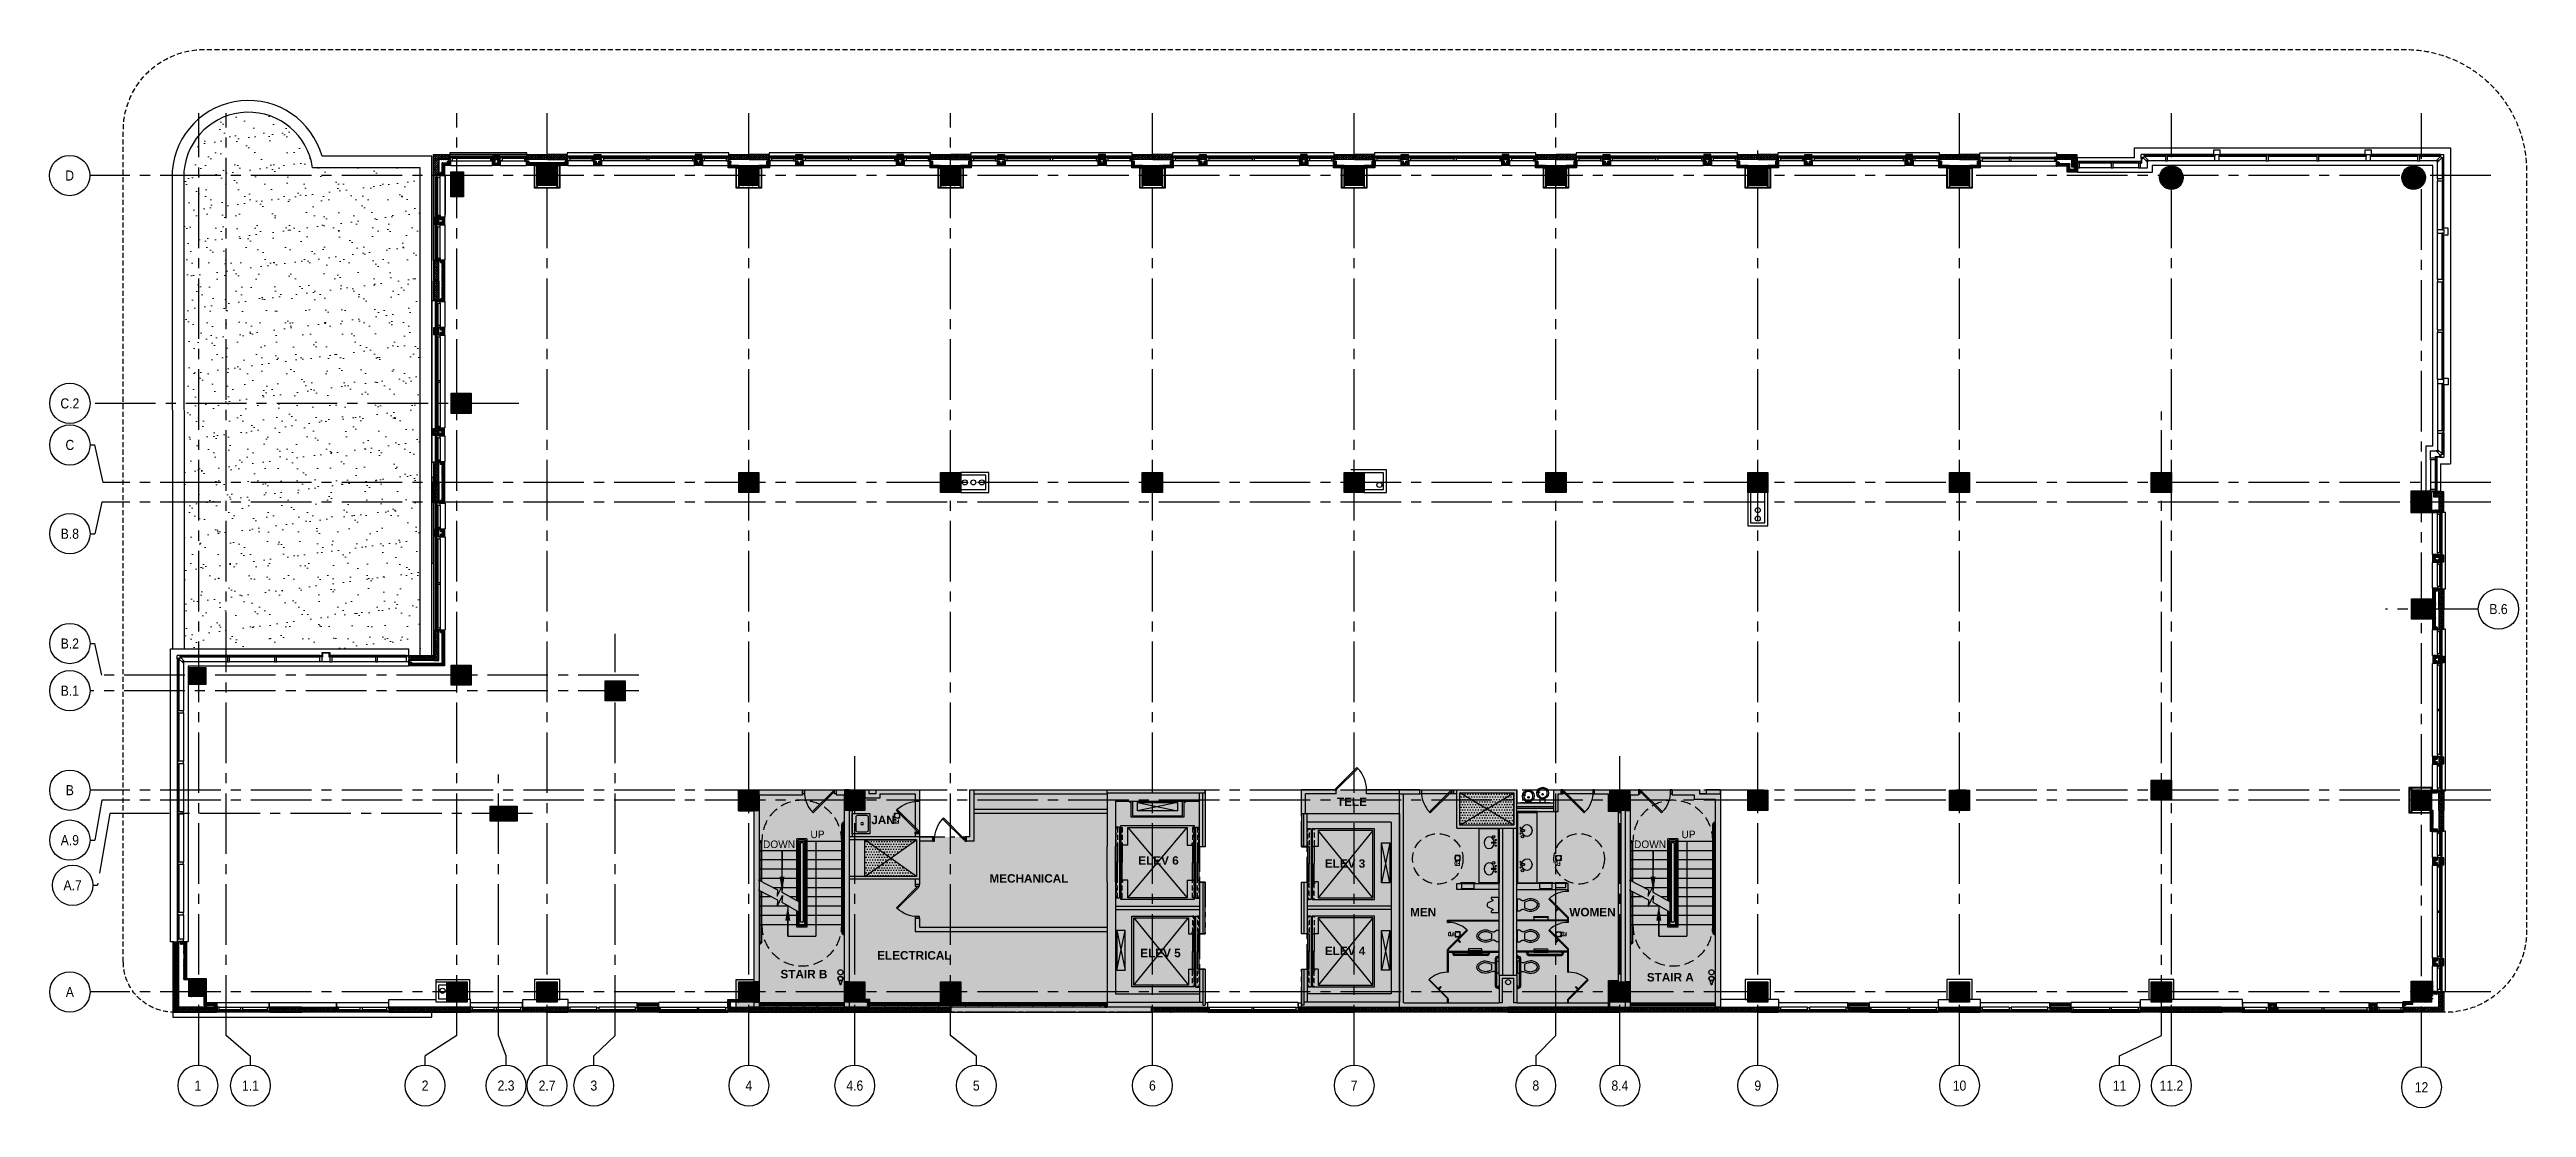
# Model space of a CAD drawing. Header units: inches. Extents: x 492 to 3438, y 475 to 1734.
import ezdxf
from ezdxf.enums import TextEntityAlignment as Align

# ---------------------------------------------------------------- set-up
doc = ezdxf.new("R2010")
doc.units = ezdxf.units.IN
doc.header["$LTSCALE"] = 96
doc.header["$MEASUREMENT"] = 0
for name, pattern in [('CENTER2', [1.125, 0.75, -0.125, 0.125, -0.125]), ('DASHED4', [0.1875, 0.125, -0.0625]), ('HIDDEN2', [0.1875, 0.125, -0.0625]), ('HIDDEN4', [0.09375, 0.0625, -0.03125]), ('PHANTOM4', [0.625, 0.3125, -0.0625, 0.0625, -0.0625, 0.0625, -0.0625])]:
    doc.linetypes.add(name, pattern=pattern)
for name, color, linetype in [('A-Anno-Bldg', 7, 'Continuous'), ('A-Bldg-Patt', 5, 'Continuous'), ('A-Cols-Bldg', 235, 'Continuous'), ('A-Door-Exst', 43, 'Continuous'), ('A-Flor-Case-Exst', 235, 'Continuous'), ('A-Flor-Evtr', 144, 'Continuous'), ('A-Flor-Pfix-Exst', 43, 'Continuous'), ('A-Flor-Strs-Exst', 53, 'Continuous'), ('A-Glaz-Exst', 53, 'Continuous'), ('A-GRID-IDEN', 1, 'Continuous'), ('A-GRID-LINE', 13, 'CENTER2'), ('A-Wall-Bldg', 235, 'Continuous'), ('A-Wall-Bldg-Belw', 235, 'HIDDEN4'), ('DDET-07', 7, 'Continuous'), ('DDET-08', 8, 'Continuous'), ('DDET-HATCH', 44, 'Continuous'), ('DET-02', 5, 'Continuous'), ('DET-04', 2, 'Continuous'), ('DET-07', 7, 'Continuous'), ('DET-08', 8, 'Continuous'), ('DET-09', 33, 'Continuous'), ('DET-HATCH', 44, 'Continuous'), ('NB-COL-HATCH-02_03-10', 251, 'Continuous'), ('NB-HATCH1-02_03-10_RF', 8, 'Continuous'), ('NB-HATCH1-03-10_RF', 8, 'Continuous'), ('NB-PTN-INT-ELEV-01_02_03-10', 8, 'Continuous'), ('NB-SHAFT-EOS-CORE-03-10_RF', 7, 'Continuous'), ('NB-WALL-CORE-ELEV-01-02_03-10_RF', 1, 'Continuous'), ('NB-WALL-CORE-ELEV-01_02_03-10', 1, 'Continuous'), ('NB-WALL-CORE-ELEV-02_03-10', 1, 'Continuous'), ('NB-WALL-EXT', 5, 'Continuous'), ('NB-WALL-WETSTK-02', 56, 'Continuous'), ('NB-WIND-SILL', 8, 'Continuous')]:
    doc.layers.add(name, color=color, linetype=linetype)
doc.layers.add('A-Area', color=212, linetype='PHANTOM4', plot=False)
doc.layers.add('S-HATCH1', color=4, linetype='Continuous', lineweight=0)
doc.styles.add('DIMTEXT', font='arial.ttf', dxfattribs={"height": 10})
doc.styles.add('note', font='simplex.shx', dxfattribs={"width": 0.75, "height": 0.2})
doc.styles.add('OTJ_Title1', font='arialbd.ttf')
doc.styles.add('x-p_col_grid-6h$0$TITLE', font='', dxfattribs={"width": 0.9})
doc.styles.get('x-p_col_grid-6h$0$TITLE').set_extended_font_data('AvantGarde Bk BT')
doc.dimstyles.new('HWF1-16$7', dxfattribs={"dimscale": 192, "dimtxt": 0.125, "dimasz": 0.09375, "dimexe": 0.0625, "dimexo": 0.125, "dimgap": 0.0625, "dimtad": 2, "dimdec": 4, "dimzin": 3, "dimdsep": 46, "dimlunit": 4, "dimtxsty": 'DIMTEXT', "dimcen": 0.09375, "dimclrt": 3, "dimadec": 0, "dimazin": 0, "dimtfac": 1, "dimtdec": 4, "dimtmove": 2, "dimatfit": 3, "dimfxl": 1, "dimfrac": 2, "dimtolj": 1, "dimtzin": 0, "dimarcsym": 0})
pattern_1 = [(230, (3339.606, 588.757), (-7.172602, 0.627521), [0.75, -8.25]), (175, (3339.606, 588.757), (1.387513, -7.52192), [0.6, -6.6]), (280.4514, (3339.0085, 588.809), (-5.785094, -6.894395), [0.637402, -7.01142]), (226.1842, (3339.606, 586.757), (-10.67241, 1.65519), [1.125, -12.375]), (276.6356, (3338.717, 586.895), (-9.346627, -9.74118), [0.9561, -10.51713]), (171.1842, (3339.606, 586.757), (-9.34662, -9.741186), [0.9, -9.9]), (201, (3338.606, 587.257), (-5.96907, 4.026189), [0.75, -8.25]), (146, (3338.606, 587.257), (-2.433153, -7.2515), [0.6, -6.6]), (251.4514, (3338.109, 587.5924), (-8.402226, -3.225305), [0.637402, -7.01142]), (217.5, (3339.6062, 588.757), (-0.1215986, -3.3289385), [0, -6.52, 0, -6.7, 0, -6.625]), (187.5, (3339.6062, 588.757), (-2.6306954, -3.944117), [0, -3.82, 0, -6.37, 0, -2.525]), (147.5, (3341.8362, 588.757), (-5.3382244, 0.2255487), [0, -2.5, 0, -7.8, 0, -10.35]), (137.5, (3342.836, 588.757), (-5.831862, -1.00105), [0, -3.25, 0, -5.18, 0, -7.35])]
pattern_2 = [(180, (3339.6062, 588.757), (-1.5625, -3.125), [0, -3.125])]
pattern_3 = [(217.5, (1e-05, 215.43723), (0.01574834, -0.48170594), [0, -0.38, 0, -0.425, 0, -0.40625]), (187.5, (1e-05, 215.4372), (-0.4424442, -0.7055365), [0, -0.205, 0, -0.3425, 0, -0.13125]), (147.5, (0.3075, 215.43723), (-0.77853547, -0.00141476), [0, -0.125, 0, -0.45, 0, -0.5875]), (137.5, (0.3075, 215.4372), (-0.7515317, -0.2194189), [0, -0.0625, 0, -0.295, 0, -0.3375])]
pattern_4 = [(45, (-2041.1249, 2757.6888), (-1.3258252, 1.3258252), []), (45, (-2039.799, 2757.6888), (-1.3258252, 1.3258252), [0, -1.875])]
pattern_5 = [(217.5, (3339.60636, 588.75688), (0.01259867, -0.385364754), [0, -0.304, 0, -0.34, 0, -0.325]), (187.5, (3339.60636, 588.7569), (-0.35395534, -0.56442921), [0, -0.164, 0, -0.274, 0, -0.105]), (147.5, (3339.85236, 588.75688), (-0.62282837, -0.00113181), [0, -0.1, 0, -0.36, 0, -0.47]), (137.5, (3339.85236, 588.7569), (-0.60122532, -0.17553511), [0, -0.05, 0, -0.236, 0, -0.27])]
pattern_6 = [(45, (-2256.375, -246.3758), (-1.3258252, 1.3258252), []), (45, (-2255.0492, -246.3758), (-1.3258252, 1.3258252), [0, -1.875])]
pattern_7 = [(225, (3339.6064, 588.7569), (1.3258252, -1.3258252), []), (225, (3338.2805, 588.7569), (1.3258252, -1.3258252), [0, -1.875])]

msp = doc.modelspace()

# ---------------------------------------------------------------- texts
at = {"layer": 'A-Anno-Bldg', "char_height": 10, "width": 64.632, "style": 'OTJ_Title1'}
for s, insert, attachment_point in [('TELE', (2040.9, 843.9), 2), ('JAN', (1483.2, 822.4), 2), ('ELEV 6', (1810.8, 764.1), 8), ('ELEV 3', (2032.7, 770.6), 2), ('MECHANICAL', (1656.7, 752.9), 2), ('MEN', (2125.6, 712.8), 2), ('WOMEN', (2327, 712.8), 2), ('ELECTRICAL', (1520.4, 661.4), 2), ('ELEV 5', (1813.2, 654), 8), ('ELEV 4', (2032.7, 666.6), 2), ('STAIR B', (1389.1, 639.1), 2), ('STAIR A', (2419.6, 635.3), 2)]:
    msp.add_mtext(s, dxfattribs=dict(at, insert=insert, attachment_point=attachment_point))
at = {"layer": 'A-Flor-Pfix-Exst', "style": 'note', "width": 0.75}
for p in [(1502.2, 818), (2169.4, 767.8), (2288.9, 767.8), (2161.8, 683.9), (2296.5, 683.9)]:
    msp.add_text('FD', height=4.5, rotation=180, dxfattribs=at).set_placement(p)

# ---------------------------------------------------------------- blocks, each defined once
blk = doc.blocks.new('ldoor')
for p, q in [((0.707, 0.707), (0, 0)), ((0.029, -0.029), (0, 0)), ((0.736, 0.679), (0.029, -0.029)), ((0.707, 0.707), (0.736, 0.679))]:
    blk.add_line(p, q)
blk.add_arc((0, 0), 1, 360, 42.68564)
blk = doc.blocks.new('door1')
for p, q in [((-38.6, 5), (-40.6, 5)), ((-40.6, 5), (-40.6, 0)), ((-38.6, 0), (-38.6, 5)), ((-2.6, 5), (-2.6, 0)), ((-0.6, 5), (-2.6, 5)), ((-2.6, 0), (-0.6, 0)), ((-0.6, 0), (-0.6, 5)), ((-40.6, 0), (-38.6, 0))]:
    blk.add_line(p, q)
at = {"extrusion": (0, 0, -1), "xscale": 36, "yscale": 36, "zscale": -36}
blk.add_blockref('ldoor', (2.6, 2), dxfattribs=at)
blk = doc.blocks.new('P-EWC-01')
for p, q in [((-17.5, 0), (-17.5, 0.5)), ((-17.5, 0.5), (17.5, 0.5)), ((-17.5, 0), (17.5, 0)), ((-14.1, 9.8), (-13.9, 10)), ((-14.1, 9.8), (-14.1, 8.8)), ((-14.1, 8.8), (-13.9, 8.5)), ((-13.9, 10), (-12.4, 9.8)), ((-13.9, 8.5), (-12.4, 8.8)), ((-12.4, 9.8), (-12.4, 8.8)), ((-11.5, 0.5), (-11.5, 1.7)), ((-5.5, 0.5), (-5.5, 1.7)), ((2.9, 13.2), (3.1, 13.5)), ((2.9, 13.2), (2.9, 12.2)), ((2.9, 12.2), (3.1, 12)), ((3.1, 13.5), (4.6, 13.2)), ((3.1, 12), (4.6, 12.2)), ((4.6, 13.2), (4.6, 12.2)), ((5.5, 0.5), (5.5, 5.2)), ((11.5, 0.5), (11.5, 5.2)), ((17.5, 0), (17.5, 0.5))]:
    blk.add_line(p, q)
for centre, radius in [((-8.5, 8), 7), ((-8.5, 6.5), 1), ((-8.5, 6.5), 0.75), ((8.5, 11.5), 7), ((8.4, 10), 1), ((8.4, 10), 0.75)]:
    blk.add_circle(centre, radius)
for centre, radius, start, end in [((-13.9, 9.2), 0.75, 90.0012, 269.9988), ((-8.5, 8), 5.5, 174.6814, 159.0819), ((3.1, 12.8), 0.75, 90.0012, 269.9988), ((8.5, 11.5), 5.5, 174.6814, 159.0819)]:
    blk.add_arc(centre, radius, start, end)
blk = doc.blocks.new('P-SINK-21X24')
for p, q in [((12, 21), (-12, 21)), ((-12, 21), (-12, 0)), ((-12, 0), (12, 0)), ((-10, 17), (-10, 6.5)), ((8, 19), (-8, 19)), ((-8, 4.5), (8, 4.5)), ((10, 6.5), (10, 17)), ((12, 0), (12, 21))]:
    blk.add_line(p, q)
blk.add_circle((0, 11.75), 1.5)
for centre, start, end in [((-8, 17), 90, 180), ((-8, 6.5), 180, 270), ((8, 17), 0, 90), ((8, 6.5), 270, 0)]:
    blk.add_arc(centre, 2, start, end)
blk = doc.blocks.new('A-DOOR-45LEFT')
for p, q in [((0.679, 0.736), (-0.029, 0.029)), ((0, 0), (-0.029, 0.029)), ((0.707, 0.707), (0, 0)), ((0.707, 0.707), (0.679, 0.736))]:
    blk.add_line(p, q)
at = {"color": 8}
blk.add_arc((0, 0), 1, 0, 45, dxfattribs=at)
blk = doc.blocks.new('P-VANITY-PLAN')
for p, q in [((-1.8, -0.6), (-1.8, 0.6)), ((-1.7, 0.7), (3, 0.7)), ((3.1, -0.6), (3.1, 0.6)), ((3, -0.8), (-1.7, -0.8))]:
    blk.add_line(p, q)
for centre in [(-1.7, 3.5), (-1.7, -3.3)]:
    blk.add_circle(centre, 0.71)
for centre, start, end in [((-1.7, 0.6), 90, 180), ((3, 0.6), 0, 90), ((-1.7, -0.6), 180, 270), ((3, -0.6), 270, 0)]:
    blk.add_arc(centre, 0.125, start, end)
blk.add_ellipse((6, 0), major_axis=(0, -7), ratio=0.857534, start_param=4.819787, end_param=10.888176)
blk = doc.blocks.new('T-WALL-PLAN')
for points in [[(5, 5.6), (5, 7.2), (6.8, 12.3, 0.08237), (7.4, 15.7, 0.08237), (6.8, 19.1, 0.073528), (5.3, 22.7, 0.084425), (2.7, 25.4, 0.117036), (0, 26, 0.117036), (-2.7, 25.4, 0.084425), (-5.3, 22.7, 0.074791), (-7, 18.8, 0.09898), (-7.4, 15.7, 0.08237), (-6.8, 12.3), (-5, 7.2), (-5, 5.6), (-6.9, 2.6, 0.142206), (-7, 2.4), (-7, 0), (7, 0), (7, 2.4, 0.142206), (6.9, 2.6)], [(5, 13, 0.082128), (5.4, 15.7, 0.084345), (4.9, 18.5, 0.073938), (3.6, 21.6, 0.078407), (1.6, 23.6, 0.10705), (0, 24, 0.10705), (-1.6, 23.6, 0.078678), (-3.6, 21.6, 0.075305), (-5.1, 18.3, 0.104215), (-5.4, 15.8, 0.084112), (-5, 13), (-3.5, 8.9, 0.318509), (-3, 8.5), (3, 8.5, 0.318509), (3.5, 8.9)]]:
    blk.add_lwpolyline(points, format="xyb", close=True)
blk = doc.blocks.new('T-URINAL-PLAN')
blk.add_lwpolyline([(-9, 0), (9, 0), (9, 8.5, 0.414214), (8.5, 9), (7.6, 9, 0.284079), (6.7, 8.4), (6.1, 7.3, -0.284079), (5.7, 7), (5.3, 7, -0.299055), (4.9, 7.3), (2.8, 12.2, 0.656854), (-2.8, 12.2), (-4.9, 7.3, -0.299055), (-5.3, 7), (-5.7, 7, -0.284079), (-6.1, 7.3), (-6.7, 8.4, 0.284079), (-7.6, 9), (-8.5, 9, 0.414214), (-9, 8.5)], format="xyb", close=True)
blk = doc.blocks.new('elev-std')
at = {"color": 8}
for p, q in [((1.5, -27.8), (11.6, -75.3)), ((1.5, -75.3), (11.6, -27.8)), ((21.7, -10), (86.8, -90)), ((21.7, -90), (86.8, -10))]:
    blk.add_line(p, q, dxfattribs=at)
for p, q in [((86.8, -29), (91.4, -29)), ((91.4, -29), (91.4, -26.6)), ((93.8, -90), (93.8, -10)), ((95.1, -92.1), (95.1, -7.9)), ((95.1, -7.9), (100, -7.9)), ((86.8, -71), (91.4, -71)), ((91.4, -71), (91.4, -73.4)), ((95.1, -92.1), (100, -92.1))]:
    blk.add_line(p, q)
at = {"flags": 128}
for points in [[(1.5, -75.3), (1.5, -27.8), (11.6, -27.8), (11.6, -75.3)], [(93.8, -92), (93.8, -8), (19.7, -8), (19.7, -92), (93.8, -92)], [(93.4, -50), (93.4, -29), (91.8, -29), (91.8, -50)], [(99.3, -50), (99.3, -29), (97.6, -29), (97.6, -50)], [(93.4, -50), (93.4, -71), (91.8, -71), (91.8, -50)], [(99.3, -50), (99.3, -71), (97.6, -71), (97.6, -50)]]:
    blk.add_lwpolyline(points, close=True, dxfattribs=at)
blk.add_lwpolyline([(86.8, -29), (86.8, -10), (21.7, -10), (21.7, -90), (86.8, -90), (86.8, -71)], dxfattribs=at)
at = {"color": 8, "linetype": 'HIDDEN2', "ltscale": 0.5, "flags": 128}
for points in [[(93.4, -29), (93.4, -8), (91.8, -8), (91.8, -29)], [(99.3, -29), (99.3, -8), (97.6, -8), (97.6, -29)], [(93.4, -71), (93.4, -92), (91.8, -92), (91.8, -71)], [(99.3, -71), (99.3, -92), (97.6, -92), (97.6, -71)]]:
    blk.add_lwpolyline(points, close=True, dxfattribs=at)
blk = doc.blocks.new('ww-45t-top-bottom')
blk.add_lwpolyline([(0, 0), (0, -2.2), (-0.6, -2.2)])
blk.add_lwpolyline([(0, -2.2), (-0.6, -2.2), (-0.6, -1.8), (-1.6, -1.8), (-1.6, -2.2), (-4.5, -2.2), (-4.5, 0), (0, 0)], close=True)
blk = doc.blocks.new('ww-45t-mid')
at = {"flags": 128}
blk.add_lwpolyline([(-0.6, 0), (0, 0), (0, -2.2), (-0.6, -2.2), (-0.6, -1.8), (-1.6, -1.8), (-1.6, -2.2), (-4.5, -2.2), (-4.5, 0), (-1.6, 0), (-1.6, -0.4), (-0.6, -0.4)], close=True, dxfattribs=at)
blk.add_lwpolyline([(-0.6, 0), (0, 0), (0, -2.2), (-0.6, -2.2)], dxfattribs=at)
blk = doc.blocks.new('sealant-plan')
at = {"layer": 'DET-09'}
for radius, start, end in [(0.5, 194.3883, 345.6115), (0.438, 196.4986, 343.5012), (0.375, 199.3492, 340.6506), (0.312, 203.4276, 336.5722)]:
    blk.add_arc((0.5, 0.1), radius, start, end, dxfattribs=at)
blk = doc.blocks.new('sealant-backer-rod-plan')
at = {"layer": 'DET-02'}
blk.add_arc((0, -1.5), 0.312, 23.4278, 156.5724, dxfattribs=at)
at = {"layer": 'DET-09'}
blk.add_circle((0, -0.5), 0.5, dxfattribs=at)
for radius, start, end in [(0.5, 14.3885, 165.6117), (0.438, 16.4988, 163.5014), (0.375, 19.3494, 160.6508)]:
    blk.add_arc((0, -1.5), radius, start, end, dxfattribs=at)
blk = doc.blocks.new('sealant-backer-rod-blocking')
for p, q in [((-0.7, 4.6), (0, 4.6)), ((-0.7, 4.6), (0, 1.9)), ((-0.7, 1.9), (0, 4.6)), ((-0.7, 4.6), (-0.7, 1.9)), ((0, 1.9), (-0.7, 1.9)), ((0, 4.6), (0, 1.9))]:
    blk.add_line(p, q)
at = {"xscale": 0.75}
blk.add_blockref('sealant-plan', (-0.7, 5), dxfattribs=at)
at = {"xscale": 0.75, "yscale": 0.9000000000000057}
blk.add_blockref('sealant-backer-rod-plan', (-0.4, 1.9), dxfattribs=at)
blk = doc.blocks.new('MTL_STD_2_1-2')
for p, q in [((0, 1), (0.3, 1)), ((0, 0), (0, 1)), ((2.5, 0), (0, 0)), ((0.3, 0.9), (0.1, 0.9)), ((0.1, 0.9), (0.1, 0.1)), ((0.1, 0.1), (2.4, 0.1)), ((0.3, 1), (0.3, 0.9)), ((2.2, 0.9), (2.2, 1)), ((2.2, 1), (2.5, 1)), ((2.4, 0.9), (2.2, 0.9)), ((2.4, 0.1), (2.4, 0.9)), ((2.5, 1), (2.5, 0))]:
    blk.add_line(p, q)
for centre, start, end in [((0, 1), 90, 180), ((0, 0), 180, 270), ((2.5, 1), 0, 90), ((2.5, 0), 270, 0)]:
    blk.add_arc(centre, 0.0469, start, end)
blk = doc.blocks.new('wind-ext-doublebay-schemeb-06-08flrs')
at = {"layer": 'A-Wall-Bldg'}
h = blk.add_hatch(dxfattribs=at)
h.set_pattern_fill('GYPBOARD', color=256, scale=0.2, style=0)
h.set_pattern_definition([(37.5, (-1566, 1457.34094), (-0.01259867, 0.385364754), [0, -0.304, 0, -0.34, 0, -0.325]), (7.5, (-1566, 1457.34094), (0.35395534, 0.56442921), [0, -0.164, 0, -0.274, 0, -0.105]), (327.5, (-1566.246, 1457.34094), (0.62282837, 0.00113181), [0, -0.1, 0, -0.36, 0, -0.47]), (317.5, (-1566.246, 1457.34094), (0.60122532, 0.17553511), [0, -0.05, 0, -0.236, 0, -0.27])])
h.paths.add_polyline_path([(34.5, 7), (25.5, 7), (25.5, 0), (26, 0), (26, 6.5), (34, 6.5), (34, 0), (34.5, 0)])
h = blk.add_hatch(dxfattribs=at)
h.set_pattern_fill('PRECAST', color=256, scale=20, style=0)
h.set_pattern_definition([(45, (-3317.7184, 1014), (-1.3258252, 1.3258252), []), (45, (-3316.3926, 1014), (-1.3258252, 1.3258252), [0, -1.875])])
h.paths.add_polyline_path([(34, -2.2), (34, -2.2), (34, -2.2), (34, -0.2), (34, -0.2), (34, -0.2), (34, 0), (26, 0), (26, -6), (34, -6)])
h = blk.add_hatch(dxfattribs=at)
h.set_pattern_fill('GYPBOARD', color=256, scale=0.2, style=0)
h.set_pattern_definition([(142.5, (1746, 1457.34094), (0.01259867, 0.385364754), [0, -0.304, 0, -0.34, 0, -0.325]), (172.5, (1746, 1457.34094), (-0.35395534, 0.56442921), [0, -0.164, 0, -0.274, 0, -0.105]), (212.5, (1746.246, 1457.34094), (-0.62282837, 0.00113181), [0, -0.1, 0, -0.36, 0, -0.47]), (222.5, (1746.246, 1457.34094), (-0.60122532, 0.17553511), [0, -0.05, 0, -0.236, 0, -0.27])])
h.paths.add_polyline_path([(145.5, 7), (154.5, 7), (154.5, 0), (154, 0), (154, 6.5), (146, 6.5), (146, 0), (145.5, 0)])
h = blk.add_hatch(dxfattribs=at)
h.set_pattern_fill('PRECAST', color=256, scale=20, style=0)
h.set_pattern_definition([(135, (3497.7184, 1014), (1.3258252, 1.3258252), []), (135, (3496.3926, 1014), (1.3258252, 1.3258252), [0, -1.875])])
h.paths.add_polyline_path([(146, -2.2), (146, -2.2), (146, -2.2), (146, -0.2), (146, -0.2), (146, -0.2), (146, 0), (154, 0), (154, -6), (146, -6)])
at = {"layer": 'A-Glaz-Exst', "linetype": 'Continuous'}
for p, q in [((-3, 1.7, 0), (23, 1.7, 0)), ((37, 1.7, 0), (88.9, 1.7)), ((91.1, 1.7), (143, 1.7, 0)), ((157, 1.7), (183, 1.7)), ((-3.4, -1.2, 0), (23.4, -1.2, 0)), ((-3.4, -2.2, 0), (23.1, -2.2, 0)), ((-3, -2.8), (23.2, -2.8)), ((36.6, -1.2, 0), (88.9, -1.2)), ((36.6, -1.4, 0), (89.3, -1.4)), ((36.6, -1.9, 0), (89.3, -1.9)), ((36.6, -2.2, 0), (89.3, -2.2, 0)), ((36.8, -1.9, 0), (36.8, -1.4, 0)), ((37, -2.8), (89.1, -2.8))]:
    blk.add_line(p, q, dxfattribs=at)
at = {"layer": 'A-Glaz-Exst'}
for p, q in [((-6, -4), (26, -4)), ((-3.4, -1.4, 0), (23.4, -1.4, 0)), ((-3.4, -1.9, 0), (23.4, -1.9, 0)), ((-3.2, -1.9, 0), (-3.2, -1.4, 0)), ((23.2, -1.9, 0), (23.2, -1.4, 0)), ((34, -4), (146, -4)), ((89.1, -1.9), (89.1, -1.4)), ((90.7, -1.2, 0), (143.4, -1.2, 0)), ((143.4, -1.4, 0), (90.7, -1.4, 0)), ((143.4, -1.9, 0), (90.7, -1.9, 0)), ((90.7, -2.2, 0), (143.4, -2.2, 0)), ((90.9, -1.9), (90.9, -1.4)), ((143.2, -2.8, 0), (91.1, -2.8)), ((143.2, -1.9, 0), (143.2, -1.4, 0)), ((154, -4), (186, -4)), ((156.6, -1.2, 0), (183.4, -1.2, 0)), ((183.4, -1.4, 0), (156.6, -1.4, 0)), ((183.4, -1.9, 0), (156.6, -1.9, 0)), ((156.8, -1.9, 0), (156.8, -1.4, 0)), ((157, -2.2, 0), (183, -2.2, 0)), ((183, -2.7), (157, -2.8)), ((183.2, -1.9, 0), (183.2, -1.4, 0))]:
    blk.add_line(p, q, dxfattribs=at)
at = {"layer": 'A-Wall-Bldg'}
for p, q in [((-5.3, 1.8), (-5.3, 7.5)), ((25.2, 1.7), (25.2, 7.5)), ((25.5, 0), (25.5, 7)), ((25.5, 7), (34.5, 7)), ((26, 0), (25.5, 0)), ((34, 6.5), (26, 6.5)), ((26, 6.5), (26, 0)), ((34, 0), (34, 6.5)), ((34.5, 0), (34, 0)), ((34.5, 7), (34.5, 0)), ((34.7, 1.7), (34.7, 7.5)), ((145.2, 1.7), (145.2, 7.5)), ((154.5, 7), (145.5, 7)), ((145.5, 7), (145.5, 0)), ((145.5, 0), (146, 0)), ((146, 0), (146, 6.5)), ((146, 6.5), (154, 6.5)), ((154, 6.5), (154, 0)), ((154, 0), (154.5, 0)), ((154.5, 0), (154.5, 7)), ((154.7, 7.5), (185.2, 7.5)), ((154.7, 1.7), (154.7, 7.5)), ((185.2, 1.8), (185.2, 7.5))]:
    blk.add_line(p, q, dxfattribs=at)
at = {"layer": 'A-Wall-Bldg', "linetype": 'Continuous'}
for p, q in [((-5.3, 7.5), (25.2, 7.5)), ((28.5, 3), (28.5, 2)), ((31.5, 3), (31.5, 2)), ((34.7, 7.5), (145.2, 7.5)), ((148.5, 3), (148.5, 2)), ((151.5, 3), (151.5, 2))]:
    blk.add_line(p, q, dxfattribs=at)
at = {"layer": 'A-Wall-Bldg', "elevation": 0}
for points in [[(26.1, 2.1, -0.140297), (26, 2.3, -0.414214), (26.5, 2.8), (28, 2.4, 1), (28, 3.4), (26.5, 3, -0.414214), (26, 3.5, -0.414214), (26.5, 4), (28, 3.6, 0.306638), (28.4, 3.9)], [(26.1, 4.1, 0.476748), (26.6, 4.5), (26.3, 6, -0.414214), (26.8, 6.5, -0.414214), (27.2, 6), (26.9, 4.5, 1), (27.8, 4.5), (27.5, 6, -0.414214), (28, 6.5, -0.414214), (28.4, 6), (28.1, 4.5, 1), (29, 4.5), (28.7, 6, -0.414214), (29.2, 6.5, -0.414214), (29.6, 6), (29.3, 4.5, 1), (30.2, 4.5), (29.9, 6, -0.414214), (30.4, 6.5, -0.414214), (30.8, 6), (30.5, 4.5, 1), (31.4, 4.5), (31.1, 6, -0.414214), (31.6, 6.5, -0.414214), (32, 6), (31.7, 4.5, 1), (32.6, 4.5), (32.3, 6, -0.414214), (32.7, 6.5, -0.414214), (33.2, 6), (32.9, 4.5, 1), (33.8, 4.5), (33.5, 6, -0.354346), (33.8, 6.4, -0.354346)], [(33.8, 2, 0.239205), (33.5, 2.2), (32, 1.8, -0.414214), (31.5, 2.3, -0.414214), (32, 2.8), (33.5, 2.4, 1), (33.5, 3.4), (32, 3, -0.414214), (31.5, 3.5, -0.414214), (32, 4), (33.5, 3.6, 0.306638), (33.9, 3.9)], [(146.2, 2, -0.239205), (146.5, 2.2), (148, 1.8, 0.414214), (148.5, 2.3, 0.414214), (148, 2.8), (146.5, 2.4, -1), (146.5, 3.4), (148, 3, 0.414214), (148.5, 3.5, 0.414214), (148, 4), (146.5, 3.6, -0.306638), (146.1, 3.9)], [(153.9, 4.1, -0.476748), (153.4, 4.5), (153.7, 6, 0.414214), (153.2, 6.5, 0.414214), (152.8, 6), (153.1, 4.5, -1), (152.2, 4.5), (152.5, 6, 0.414214), (152, 6.5, 0.414214), (151.6, 6), (151.9, 4.5, -1), (151, 4.5), (151.3, 6, 0.414214), (150.8, 6.5, 0.414214), (150.4, 6), (150.7, 4.5, -1), (149.8, 4.5), (150.1, 6, 0.414214), (149.6, 6.5, 0.414214), (149.2, 6), (149.5, 4.5, -1), (148.6, 4.5), (148.9, 6, 0.414214), (148.4, 6.5, 0.414214), (148, 6), (148.3, 4.5, -1), (147.4, 4.5), (147.7, 6, 0.414214), (147.3, 6.5, 0.414214), (146.8, 6), (147.1, 4.5, -1), (146.2, 4.5), (146.5, 6, 0.354346), (146.2, 6.4, 0.354346)], [(153.9, 2.1, 0.140297), (154, 2.3, 0.414214), (153.5, 2.8), (152, 2.4, -1), (152, 3.4), (153.5, 3, 0.414214), (154, 3.5, 0.414214), (153.5, 4), (152, 3.6, -0.306638), (151.6, 3.9)]]:
    blk.add_lwpolyline(points, format="xyb", dxfattribs=at)
at = {"layer": 'A-Wall-Bldg', "flags": 128}
for points in [[(26, 0), (26, -6), (34, -6), (34, 0), (26, 0)], [(154, 0), (154, -6), (146, -6), (146, 0), (154, 0)]]:
    blk.add_lwpolyline(points, dxfattribs=at)
at = {"layer": 'A-Wall-Bldg', "linetype": 'Continuous', "flags": 128}
blk.add_lwpolyline([(-6, -6), (-6, -8), (186, -8), (186, -6)], dxfattribs=at)
at = {"layer": 'A-Glaz-Exst'}
for p, yscale in [((-5.3, -2.8), 0.7000000000000455), ((26, -2.8, 0), 0.5499999999999545)]:
    blk.add_blockref('sealant-backer-rod-blocking', p, dxfattribs=dict(at, yscale=yscale))
at = {"layer": 'A-Glaz-Exst', "linetype": 'Continuous', "xscale": -1, "rotation": 90}
for p in [(-5.3, -2.8), (34.7, -2.8, 0), (154.7, -2.8, 0)]:
    blk.add_blockref('ww-45t-top-bottom', p, dxfattribs=at)
at = {"layer": 'A-Glaz-Exst', "linetype": 'Continuous', "rotation": 270}
for name, p in [('ww-45t-top-bottom', (25.2, -2.8, 0)), ('ww-45t-mid', (91.1, -2.8)), ('ww-45t-top-bottom', (145.2, -2.8, 0)), ('ww-45t-top-bottom', (185.2, -2.8))]:
    blk.add_blockref(name, p, dxfattribs=at)
at = {"layer": 'A-Glaz-Exst', "linetype": 'Continuous', "yscale": 0.5499999999999545}
blk.add_blockref('sealant-backer-rod-blocking', (34.7, -2.8), dxfattribs=at)
at = {"layer": 'A-Glaz-Exst', "xscale": -1, "yscale": 0.5499999999999545}
for p in [(145.3, -2.8), (154, -2.8, 0)]:
    blk.add_blockref('sealant-backer-rod-blocking', p, dxfattribs=at)
at = {"layer": 'A-Wall-Bldg'}
for p, rotation in [((26, 6.5), 270), ((146, 6.5, 0), 270), ((148.5, 4), 180), ((154, 4), 180)]:
    blk.add_blockref('MTL_STD_2_1-2', p, dxfattribs=dict(at, rotation=rotation))
at = {"layer": 'A-Wall-Bldg', "xscale": -1}
for p, rotation in [((26, 4), 180), ((31.5, 4), 180), ((34, 6.5, 0), 90), ((154, 6.5), 90)]:
    blk.add_blockref('MTL_STD_2_1-2', p, dxfattribs=dict(at, rotation=rotation))
at = {"layer": 'A-Wall-Bldg'}
for p in [(26, 2), (31.5, 2)]:
    blk.add_blockref('MTL_STD_2_1-2', p, dxfattribs=at)
at = {"layer": 'A-Wall-Bldg', "xscale": -1}
for p in [(148.5, 2), (154, 2)]:
    blk.add_blockref('MTL_STD_2_1-2', p, dxfattribs=at)
at = {"layer": 'A-Wall-Bldg', "yscale": 0.7000000000000455}
blk.add_blockref('sealant-backer-rod-blocking', (186, -2.8), dxfattribs=at)
blk = doc.blocks.new('pier-6d-6th-8th-flr')
at = {"layer": 'A-Wall-Bldg'}
h = blk.add_hatch(dxfattribs=at)
h.set_pattern_fill('GYPBOARD', color=256, scale=0.25, angle=270, style=0)
h.set_pattern_definition([(307.5, (-1266, 1020), (0.48170594, 0.01574834), [0, -0.38, 0, -0.425, 0, -0.40625]), (277.5, (-1266, 1020), (0.70553652, -0.44244418), [0, -0.205, 0, -0.3425, 0, -0.13125]), (237.5, (-1266, 1020.3075), (0.00141476, -0.77853547), [0, -0.125, 0, -0.45, 0, -0.5875]), (227.5, (-1266, 1020.3075), (0.2194189, -0.75153165), [0, -0.0625, 0, -0.295, 0, -0.3375])])
h.paths.add_polyline_path([(15.5, 25), (15, 25), (15, 16), (15.5, 16, -0.414214), (15.5, 16)])
h.paths.add_polyline_path([(15.5, 39.5), (30, 39.5), (30, 40), (15, 40), (15, 25), (15.5, 25)])
h.paths.add_polyline_path([(45, 40), (30, 40), (30, 39.5), (44.5, 39.5), (44.5, 25), (45, 25)])
h.paths.add_polyline_path([(45, 25), (44.5, 25), (44.5, 16, -0.414214), (44.5, 16), (45, 16)])
h = blk.add_hatch(dxfattribs=at)
h.set_pattern_fill('GYPBOARD', color=256, scale=0.25, angle=270, style=0)
h.set_pattern_definition([(307.5, (-3497.5309, 1020.00047), (0.481705942, 0.01574834), [0, -0.38, 0, -0.425, 0, -0.40625]), (277.5, (-3497.5309, 1020.0005), (0.70553652, -0.44244418), [0, -0.205, 0, -0.3425, 0, -0.13125]), (237.5, (-3497.5309, 1020.30797), (0.001414763, -0.778535465), [0, -0.125, 0, -0.45, 0, -0.5875]), (227.5, (-3497.5309, 1020.308), (0.21941889, -0.75153165), [0, -0.0625, 0, -0.295, 0, -0.3375])])
h.paths.add_polyline_path([(18, 16), (5.5, 16), (5.5, 6.8), (6, 6.8), (6, 9.3), (6, 15.5), (18, 15.5)])
h = blk.add_hatch(dxfattribs=at)
h.set_pattern_fill('PRECAST', color=256, scale=20, style=0)
h.set_pattern_definition([(45, (-786, 1107.9646), (-1.3258252, 1.3258252), []), (45, (-784.6742, 1107.9646), (-1.3258252, 1.3258252), [0, -1.875])])
h.paths.add_polyline_path([(30.4, 6), (30.4, 0), (54, 0), (54, 6)])
h.paths.add_polyline_path([(6, 6), (6, 0), (29.6, 0), (29.6, 6)])
h = blk.add_hatch(dxfattribs=at)
h.set_pattern_fill('GYPBOARD', color=256, scale=0.25, angle=270, style=0)
h.set_pattern_definition([(232.5, (3557.5309, 1020.00047), (-0.481705942, 0.01574834), [0, -0.38, 0, -0.425, 0, -0.40625]), (262.5, (3557.5309, 1020.0005), (-0.70553652, -0.44244418), [0, -0.205, 0, -0.3425, 0, -0.13125]), (302.5, (3557.5309, 1020.30797), (-0.001414763, -0.778535465), [0, -0.125, 0, -0.45, 0, -0.5875]), (312.5, (3557.5309, 1020.308), (-0.21941889, -0.75153165), [0, -0.0625, 0, -0.295, 0, -0.3375])])
h.paths.add_polyline_path([(42, 16), (54.5, 16), (54.5, 6.8), (54, 6.8), (54, 9.3), (54, 15.5), (42, 15.5)])
for p, q in [((15, 40), (45, 40)), ((15, 16), (15, 40)), ((15.5, 16), (15.5, 39.5)), ((15.5, 39.5), (44.5, 39.5)), ((18, 39.5), (18, 16)), ((18.5, 39.5), (42, 39.5)), ((18.5, 37), (42, 37)), ((44.5, 39.5), (44.5, 16)), ((45, 40), (45, 16)), ((8.5, 15.5), (8.5, 8)), ((9, 13), (18, 13)), ((51, 13), (42, 13)), ((51.5, 15.5), (51.5, 8))]:
    blk.add_line(p, q, dxfattribs=at)
at = {"layer": 'A-Wall-Bldg', "flags": 128}
for points in [[(5.5, 6.8), (5.5, 16), (18, 16)], [(18, 15.5), (6, 15.5), (6, 6.8), (5.5, 6.8)], [(29.6, 0), (29.6, 6), (29.6, 6), (29.6, 6), (6, 6), (6, 0), (29.6, 0), (29.6, 0)], [(30.4, 0), (30.4, 6), (30.4, 6), (30.4, 6), (54, 6), (54, 0), (30.4, 0), (30.4, 0)], [(42, 16), (54.5, 16), (54.5, 6.8)], [(42, 15.5), (54, 15.5), (54, 6.8), (54.5, 6.8)]]:
    blk.add_lwpolyline(points, dxfattribs=at)
at = {"layer": 'A-Wall-Bldg'}
for points in [[(6.1, 8, -0.352063), (6.5, 8.4), (8, 8, 1), (8, 9), (6.5, 8.6, -0.414214), (6, 9.1, -0.414214), (6.5, 9.6), (8, 9.2, 1), (8, 10.2), (6.5, 9.8, -0.414214), (6, 10.3, -0.414214), (6.5, 10.8), (8, 10.4, 0.414214), (8.4, 10.9, 0.414214), (8, 11.4), (6.5, 11, -0.414214), (6, 11.5, -0.414214), (6.5, 12), (8, 11.6, 1), (8, 12.6), (6.5, 12.2, -0.414214), (6, 12.7, -0.414214), (6.5, 13.2), (8, 12.8, 1), (8, 13.8), (6.5, 13.4, -0.414214), (6, 13.9, -0.414214), (6.5, 14.4), (8, 14, 1), (8, 15), (6.5, 14.6, -0.414214), (6, 15.1, -0.210213), (6.2, 15.4)], [(18, 13.1, -0.314164), (17.7, 13.5), (18, 15, 1), (17.1, 15), (17.4, 13.5, -0.414214), (17, 13.1, -0.414214), (16.5, 13.5), (16.8, 15, 1), (15.9, 15), (16.2, 13.5, -0.414214), (15.8, 13.1, -0.414214), (15.3, 13.5), (15.7, 15, 1), (14.7, 15), (15.1, 13.5, -0.414214), (14.6, 13.1, -0.062848), (14.5, 13, -0.414214), (14, 13.5), (14.3, 15, 1), (13.4, 15), (13.7, 13.5, -0.414214), (13.3, 13, -0.414214), (12.8, 13.5), (13.1, 15, 1), (12.2, 15), (12.5, 13.5, -0.414214), (12.1, 13, -0.414214), (11.6, 13.5), (11.9, 15, 1), (11, 15), (11.3, 13.5, -0.414214), (10.9, 13, -0.414214), (10.4, 13.5), (10.7, 15, 1), (9.8, 15), (10.1, 13.5, -0.414214), (9.7, 13, -0.414214), (9.2, 13.5), (9.5, 15, 0.414214), (9.1, 15.4)], [(42, 13.1, 0.314164), (42.3, 13.5), (42, 15, -1), (42.9, 15), (42.6, 13.5, 0.414214), (43, 13.1, 0.414214), (43.5, 13.5), (43.2, 15, -1), (44.1, 15), (43.8, 13.5, 0.414214), (44.2, 13.1, 0.414214), (44.7, 13.5), (44.3, 15, -1), (45.3, 15), (44.9, 13.5, 0.414214), (45.4, 13.1, 0.062848), (45.5, 13, 0.414214), (46, 13.5), (45.7, 15, -1), (46.6, 15), (46.3, 13.5, 0.414214), (46.7, 13, 0.414214), (47.2, 13.5), (46.9, 15, -1), (47.8, 15), (47.5, 13.5, 0.414214), (47.9, 13, 0.414214), (48.4, 13.5), (48.1, 15, -1), (49, 15), (48.7, 13.5, 0.414214), (49.1, 13, 0.414214), (49.6, 13.5), (49.3, 15, -1), (50.2, 15), (49.9, 13.5, 0.414214), (50.3, 13, 0.414214), (50.8, 13.5), (50.5, 15, -0.414214), (50.9, 15.4)], [(51.6, 8, -0.352063), (52, 8.4), (53.5, 8, 1), (53.5, 9), (52, 8.6, -0.414214), (51.5, 9.1, -0.414214), (52, 9.6), (53.5, 9.2, 1), (53.5, 10.2), (52, 9.8, -0.414214), (51.5, 10.3, -0.414214), (52, 10.8), (53.5, 10.4, 0.414214), (53.9, 10.9, 0.414214), (53.5, 11.4), (52, 11, -0.414214), (51.5, 11.5, -0.414214), (52, 12), (53.5, 11.6, 1), (53.5, 12.6), (52, 12.2, -0.414214), (51.5, 12.7, -0.414214), (52, 13.2), (53.5, 12.8, 1), (53.5, 13.8), (52, 13.4, -0.414214), (51.5, 13.9, -0.414214), (52, 14.4), (53.5, 14, 1), (53.5, 15), (52, 14.6, -0.414214), (51.5, 15.1, -0.210213), (51.7, 15.4)]]:
    blk.add_lwpolyline(points, format="xyb", dxfattribs=at)
at = {"layer": 'A-Wall-Bldg', "xscale": -1}
for p, rotation in [((15.5, 39.5), 180), ((42, 39.5), 90), ((42, 39.5), 180), ((6, 15.5), 180), ((18, 15.5), 90), ((51.5, 15.5), 90)]:
    blk.add_blockref('MTL_STD_2_1-2', p, dxfattribs=dict(at, rotation=rotation))
at = {"layer": 'A-Wall-Bldg'}
for p, rotation in [((18, 39.5), 270), ((8.5, 15.5), 270), ((42, 15.5), 270), ((54, 15.5), 180)]:
    blk.add_blockref('MTL_STD_2_1-2', p, dxfattribs=dict(at, rotation=rotation))
for p in [(6, 8), (15.5, 16), (42, 16)]:
    blk.add_blockref('MTL_STD_2_1-2', p, dxfattribs=at)
for name, p, xscale in [('sealant-backer-rod-plan', (30, 1.4), -0.75), ('MTL_STD_2_1-2', (54, 8), -1)]:
    blk.add_blockref(name, p, dxfattribs=dict(at, xscale=xscale))
blk = doc.blocks.new('furring-hat-channel-.5 x 2.5')
at = {"layer": 'DET-07', "flags": 128}
blk.add_lwpolyline([(-2, 0, 0.267949), (-1.9, 0), (-1.7, 0.4, -0.267949), (-1.7, 0.4), (-0.8, 0.4, -0.267949), (-0.8, 0.4), (-0.6, 0, 0.267949), (-0.5, 0), (0, 0), (0, 0.1), (-0.5, 0.1, -0.267949), (-0.5, 0.1), (-0.7, 0.5, 0.267949), (-0.8, 0.5), (-1.7, 0.5, 0.267949), (-1.8, 0.5), (-2, 0.1, -0.267949), (-2, 0.1), (-2.5, 0.1), (-2.5, 0)], format="xyb", close=True, dxfattribs=at)
blk = doc.blocks.new('pier-1-a-10th-flr')
at = {"layer": 'A-Wall-Bldg'}
h = blk.add_hatch(dxfattribs=at)
h.set_pattern_fill('GYPBOARD', color=256, scale=0.2, style=0)
h.set_pattern_definition([(37.5, (-3255.18145, -1e-10), (-0.012598672, 0.385364754), [0, -0.304, 0, -0.34, 0, -0.325]), (7.5, (-3255.18145, -1e-10), (0.35395534, 0.56442921), [0, -0.164, 0, -0.274, 0, -0.105]), (327.5, (-3255.42745, -1e-10), (0.622828372, 0.00113181), [0, -0.1, 0, -0.36, 0, -0.47]), (317.5, (-3255.42745, -1e-10), (0.60122532, 0.17553511), [0, -0.05, 0, -0.236, 0, -0.27])])
h.paths.add_polyline_path([(-38.5, -10.5), (-51.3, -10.5), (-51.3, -9.5), (-51.3, -9.5), (-51.3, -5.2), (-51.8, -5.2), (-51.8, -11), (-39, -11), (-39, -39.5), (-15, -39.5), (-15, -84), (-9, -84), (-9, -83.5), (-14.5, -83.5), (-14.5, -81), (-14.5, -39), (-38.5, -39)])
h = blk.add_hatch(dxfattribs=at)
h.set_pattern_fill('PRECAST', color=256, scale=20, style=0)
h.set_pattern_definition([(45, (-121.1293, 2783.1318), (-1.3258252, 1.3258252), []), (45, (-119.8035, 2783.1318), (-1.3258252, 1.3258252), [0, -1.875])])
h.paths.add_polyline_path([(0, 0), (-51, 0), (-51, -6), (-6, -6), (0, -6)])
h = blk.add_hatch(dxfattribs=at)
h.set_pattern_fill('CONCRETE', color=256, style=0)
h.set_pattern_definition([(50, (-3255.1814, -1e-10), (7.172602, -0.627521), [0.75, -8.25]), (355, (-3255.1814, -1e-10), (-1.387513, 7.521921), [0.6, -6.6]), (100.4514, (-3254.584, -0.052), (5.785094, 6.894395), [0.637402, -7.011421]), (46.1842, (-3255.1814, 2), (10.67241, -1.65519), [1.125, -12.375]), (96.6356, (-3254.292, 1.862), (9.346627, 9.74118), [0.956103, -10.51713]), (351.1842, (-3255.181, 2), (9.34662, 9.741186), [0.9, -9.9]), (21, (-3254.1814, 1.5), (5.96907, -4.026189), [0.75, -8.25]), (326, (-3254.1814, 1.5), (2.433153, 7.2515), [0.6, -6.6]), (71.4514, (-3253.684, 1.1645), (8.402226, 3.225305), [0.637402, -7.011421]), (37.5, (-3255.1814, -1e-10), (0.1215986, 3.3289385), [0, -6.52, 0, -6.7, 0, -6.625]), (7.5, (-3255.1814, -1e-10), (2.6306954, 3.944117), [0, -3.82, 0, -6.37, 0, -2.525]), (327.5, (-3257.4114, -1e-10), (5.3382244, -0.2255487), [0, -2.5, 0, -7.8, 0, -10.35]), (317.5, (-3258.4114, -1e-10), (5.831862, 1.00105), [0, -3.25, 0, -5.18, 0, -7.35])])
h.paths.add_polyline_path([(-18, -18.5), (-38, -18.5), (-38, -38.5), (-18, -38.5)])
h = blk.add_hatch(dxfattribs=at)
h.set_pattern_fill('PRECAST', color=256, scale=20, style=0)
h.set_pattern_definition([(45, (-4268.8946, 1e-10), (-1.3258252, 1.3258252), []), (45, (-4267.5688, 1e-10), (-1.3258252, 1.3258252), [0, -1.875])])
h.paths.add_polyline_path([(0, -6.8), (-6, -6.8), (-6, -83.5), (0, -83.5)])
for p, q in [((-51.3, -5.2), (-51.8, -5.2)), ((-51.8, -5.2), (-51.8, -11)), ((-51.8, -11), (-39, -11)), ((-51.3, -10.5), (-51.3, -5.2)), ((-38.5, -10.5), (-51.3, -10.5)), ((-48.8, -8), (-48.8, -9.5)), ((-48.5, -8), (-38.5, -8, 0)), ((-39, -11), (-39, -39.5)), ((-38.5, -39), (-38.5, -10.5)), ((-36, -8.5), (-36, -18.5, 0)), ((-6, -6.8), (0, -6.8)), ((-6, -6.8), (-6, -83.5)), ((0, -6.8), (0, -83.5)), ((-39, -39.5), (-15, -39.5)), ((-14.5, -39), (-38.5, -39)), ((-15, -84), (-15, -39.5)), ((-14.5, -83.5), (-14.5, -39)), ((-12, -81), (-12, -40)), ((-11.5, -84.2), (-17, -84.2)), ((-9, -84), (-15, -84)), ((-9, -83.5), (-14.5, -83.5)), ((-13.5, -81), (-9, -81)), ((-9, -84), (-9, -83.5)), ((0, -83.5), (-6, -83.5))]:
    blk.add_line(p, q, dxfattribs=at)
for points in [[(-48.9, -6, -0.135041), (-48.8, -6.2, -0.414214), (-49.3, -6.7), (-50.7, -6.4, 1), (-50.7, -7.3), (-49.3, -7, -0.414214), (-48.8, -7.4)], [(-51.2, -10.4, -0.414214), (-50.7, -10), (-49.3, -10.3, 0.414214), (-48.8, -9.8, 0.414214), (-49.3, -9.4), (-50.7, -9.7, -1), (-50.7, -8.8), (-49.3, -9.1, 0.414214), (-48.8, -8.6, 0.414214), (-49.3, -8.2), (-50.7, -8.5, -1), (-50.7, -7.6), (-49.3, -7.9, 0.414214), (-48.8, -7.4)], [(-51, -6, 0.187123), (-50.7, -6.1), (-50.2, -6)], [(-42.5, -8.1, 0.382748), (-42.9, -8.5), (-42.6, -10, -1), (-43.5, -10), (-43.2, -8.5, 0.414214), (-43.6, -8.1, 0.414214), (-44.1, -8.5), (-43.8, -10, -1), (-44.7, -10), (-44.4, -8.5, 0.414214), (-44.8, -8.1, 0.414214), (-45.3, -8.5), (-45, -10, -1), (-45.9, -10), (-45.6, -8.5, 0.414214), (-46, -8.1, 0.414214), (-46.5, -8.5), (-46.2, -10, -1), (-47.1, -10), (-46.8, -8.5, 0.414214), (-47.2, -8.1, 0.414214), (-47.7, -8.5), (-47.4, -10, -1), (-48.3, -10), (-48, -8.5, 0.414214), (-48.4, -8.1)], [(-42.5, -8.1, -0.382748), (-42.1, -8.5), (-42.4, -10, 1), (-41.5, -10), (-41.8, -8.5, -0.414214), (-41.4, -8.1, -0.414214), (-40.9, -8.5), (-41.2, -10, 1), (-40.3, -10), (-40.6, -8.5, -0.414214), (-40.2, -8.1, -0.414214), (-39.7, -8.5), (-40, -10, 1), (-39.1, -10), (-39.4, -8.5, -0.414214), (-39, -8.1, -0.414214), (-38.5, -8.5), (-38.8, -10, 0.305237), (-38.5, -10.4, 0.305237)], [(-36, -14.5, 0.382748), (-36.5, -14), (-38, -14.4, -1), (-38, -13.5), (-36.5, -13.8, 0.414214), (-36, -13.3, 0.414214), (-36.5, -12.9), (-38, -13.2, -1), (-38, -12.3), (-36.5, -12.6, 0.414214), (-36, -12.1, 0.414214), (-36.5, -11.7), (-38, -12, -1), (-38, -11.1), (-36.5, -11.4, 0.414214), (-36, -10.9, 0.414214), (-36.5, -10.5), (-38, -10.8, -1), (-38, -9.9), (-36.5, -10.2, 0.414214), (-36, -9.7, 0.414214), (-36.5, -9.3), (-38, -9.6, -1), (-38, -8.7), (-36.5, -9, 0.414214), (-36, -8.5)], [(-36, -14.5, -0.382748), (-36.5, -14.9), (-38, -14.5, 1), (-38, -15.5), (-36.5, -15.1, -0.414214), (-36, -15.6, -0.414214), (-36.5, -16.1), (-38, -15.7, 1), (-38, -16.7), (-36.5, -16.3, -0.414214), (-36, -16.8, -0.414214), (-36.5, -17.3), (-38, -16.9, 1), (-38, -17.9), (-36.5, -17.5, -0.414214), (-36, -18, -0.414214), (-36.5, -18.5), (-38, -18.1, 0.305237), (-38.4, -18.4, 0.305237)]]:
    blk.add_lwpolyline(points, format="xyb", dxfattribs=at)
at = {"layer": 'A-Wall-Bldg', "flags": 128}
blk.add_lwpolyline([(0, 0), (-51, 0), (-51, -6), (-6, -6), (-6, -6), (-6, -6), (-6, -6), (0, -6)], close=True, dxfattribs=at)
at = {"layer": 'A-Wall-Bldg', "elevation": 0}
for points in [[(-12.1, -39.1, -0.414214), (-12.5, -39.5), (-14, -39.2, 1), (-14, -40.1), (-12.5, -39.8, -0.414214), (-12.1, -40.3, -0.414214), (-12.5, -40.7), (-14, -40.4, 1), (-14, -41.3), (-12.5, -41, -0.414214), (-12.1, -41.5, -0.414214), (-12.5, -41.9), (-14, -41.6, 1), (-14, -42.5), (-12.5, -42.2, -0.414214), (-12.1, -42.7, -0.414214), (-12.5, -43.1), (-14, -42.8, 1), (-14, -43.7), (-12.5, -43.4, -0.414214), (-12.1, -43.9, -0.414214), (-12.5, -44.3), (-14, -44, 1), (-14, -44.9), (-12.5, -44.6, -0.414214), (-12.1, -45.1, -0.414214), (-12.5, -45.5), (-14, -45.2, 1), (-14, -46.1), (-12.5, -45.8, -0.414214), (-12.1, -46.3, -0.414214), (-12.5, -46.7), (-14, -46.4, 1), (-14, -47.3), (-12.5, -47, -0.414214), (-12.1, -47.4, -0.414214), (-12.5, -47.9), (-14, -47.6, 0.414214), (-14.5, -48, 0.414214), (-14, -48.5), (-12.5, -48.2, -0.414214), (-12.1, -48.6, -0.414214), (-12.5, -49.1), (-14, -48.8, 1), (-14, -49.7), (-12.5, -49.4, -0.414214), (-12.1, -49.8, -0.414214), (-12.5, -50.3), (-14, -50, 1), (-14, -50.9), (-12.5, -50.6, -0.414214), (-12.1, -51, -0.414214), (-12.5, -51.5), (-14, -51.2, 1), (-14, -52.1), (-12.5, -51.8, -0.414214), (-12.1, -52.2, -0.414214), (-12.5, -52.7), (-14, -52.4, 1), (-14, -53.3), (-12.5, -53, -0.414214), (-12.1, -53.4, -0.414214), (-12.5, -53.9), (-14, -53.6, 1), (-14, -54.5), (-12.5, -54.2, -0.414214), (-12.1, -54.6, -0.414214), (-12.5, -55.1), (-14, -54.8, 1), (-14, -55.7), (-12.5, -55.4, -0.414214), (-12.1, -55.8, -0.414214), (-12.5, -56.3), (-14, -56, 0.414214), (-14.5, -56.4, 0.414214), (-14, -56.9), (-12.5, -56.6, -0.414214), (-12.1, -57, -0.414214), (-12.5, -57.5), (-14, -57.2, 1), (-14, -58.1), (-12.5, -57.7, -0.414214), (-12.1, -58.2, -0.414214), (-12.5, -58.7), (-14, -58.3, 1), (-14, -59.3), (-12.5, -58.9, -0.414214), (-12.1, -59.4, -0.414214), (-12.5, -59.9), (-14, -59.5, 1), (-14, -60.5), (-12.5, -60.1, -0.414214), (-12.1, -60.6, -0.414214), (-12.5, -61.1), (-14, -60.7, 1), (-14, -61.7), (-12.5, -61.3, -0.414214), (-12.1, -61.8, -0.414214), (-12.5, -62.3), (-14, -61.9, 1), (-14, -62.9), (-12.5, -62.5, -0.414214), (-12.1, -63, -0.414214), (-12.5, -63.5), (-14, -63.1, 1), (-14, -64.1), (-12.5, -63.7, -0.414214), (-12.1, -64.2, -0.414214), (-12.5, -64.7), (-14, -64.3, 0.414214), (-14.5, -64.8, 0.414214), (-14, -65.3), (-12.5, -64.9, -0.414214), (-12.1, -65.4, -0.414214), (-12.5, -65.9), (-14, -65.5, 1), (-14, -66.5), (-12.5, -66.1, -0.414214), (-12.1, -66.6, -0.414214), (-12.5, -67.1), (-14, -66.7, 1), (-14, -67.7), (-12.5, -67.3, -0.414214), (-12.1, -67.8, -0.414214), (-12.5, -68.3), (-14, -67.9, 1), (-14, -68.9), (-12.5, -68.5, -0.414214), (-12.1, -69, -0.414214), (-12.5, -69.5), (-14, -69.1, 1), (-14, -70.1), (-12.5, -69.7, -0.414214), (-12.1, -70.2, -0.414214), (-12.5, -70.7), (-14, -70.3, 1), (-14, -71.3), (-12.5, -70.9, -0.414214), (-12.1, -71.4, -0.414214), (-12.5, -71.9), (-14, -71.5, 1), (-14, -72.5), (-12.5, -72.1, -0.414214), (-12.1, -72.6, -0.414214), (-12.5, -73.1), (-14, -72.7, 1), (-14, -73.7), (-12.5, -73.3, -0.414214), (-12.1, -73.8, -0.414214), (-12.5, -74.3), (-14, -73.9, 1), (-14, -74.9), (-12.5, -74.5, -0.414214), (-12.1, -75, -0.414214), (-12.5, -75.5), (-14, -75.1, 1), (-14, -76.1), (-12.5, -75.7, -0.414214), (-12.1, -76.2, -0.414214), (-12.5, -76.7), (-14, -76.3, 1), (-14, -77.3), (-12.5, -76.9, -0.414214), (-12.1, -77.4, -0.414214), (-12.5, -77.9), (-14, -77.5, 1), (-14, -78.5), (-12.5, -78.1, -0.414214), (-12.1, -78.6, -0.414214), (-12.5, -79.1), (-14, -78.7, 1), (-14, -79.7), (-12.5, -79.3, -0.414214), (-12.1, -79.8, -0.414214), (-12.5, -80.3), (-14, -79.9, 1), (-14, -80.9), (-12.5, -80.5, -0.414214), (-12.1, -81, -0.005513), (-12.1, -81, -0.005513)], [(-8, -81.1, 0.316455), (-8.3, -81.5), (-8, -83, -0.414214), (-8.4, -83.4, -0.414214), (-8.9, -83), (-8.6, -81.5, 1), (-9.5, -81.5), (-9.2, -83, -0.414214), (-9.6, -83.4, -0.414214), (-10.1, -83), (-9.8, -81.5, 1), (-10.7, -81.5), (-10.4, -83, -0.414214), (-10.8, -83.4, -0.414214), (-11.3, -83), (-11, -81.5, 1), (-11.9, -81.5), (-11.6, -83, -0.414214), (-12, -83.4, -0.414214), (-12.5, -83), (-12.2, -81.5, 1), (-13.1, -81.5), (-12.7, -83, -0.414214), (-13.2, -83.4, -0.414214), (-13.7, -83), (-13.3, -81.5, 1), (-14.3, -81.5), (-13.9, -83, -0.414214), (-14.4, -83.4, -0.005513), (-14.4, -83.4)]]:
    blk.add_lwpolyline(points, format="xyb", dxfattribs=at)
at = {"layer": 'A-Wall-Bldg', "extrusion": (0, 0, -1), "yscale": 0.7999999999997272, "zscale": -1, "rotation": 180}
blk.add_blockref('sealant-backer-rod-blocking', (51, -1.2), dxfattribs=at)
at = {"layer": 'A-Wall-Bldg', "extrusion": (0, 0, -1), "zscale": -1}
for name, p, rotation in [('MTL_STD_2_1-2', (51.3, -8), 180), ('MTL_STD_2_1-2', (48.8, -10.5), 90), ('MTL_STD_2_1-2', (38.5, -8), 180), ('furring-hat-channel-.5 x 2.5', (34.5, -38.5), 180), ('furring-hat-channel-.5 x 2.5', (19.3, -38.5, 0), 180), ('MTL_STD_2_1-2', (14.5, -39), 180)]:
    blk.add_blockref(name, p, dxfattribs=dict(at, rotation=rotation))
at = {"layer": 'A-Wall-Bldg'}
for p in [(-51.3, -10.5), (-38.5, -18.5), (-14.5, -56), (-14.5, -72)]:
    blk.add_blockref('MTL_STD_2_1-2', p, dxfattribs=at)
for name, p, rotation in [('MTL_STD_2_1-2', (-38.5, -10.5), 90), ('furring-hat-channel-.5 x 2.5', (-38, -19.3), 90), ('furring-hat-channel-.5 x 2.5', (-38, -35.3), 90), ('MTL_STD_2_1-2', (-14.5, -81), 270)]:
    blk.add_blockref(name, p, dxfattribs=dict(at, rotation=rotation))
at = {"layer": 'A-Wall-Bldg', "extrusion": (0, 0, -1), "xscale": 0.75, "zscale": -1, "rotation": 270}
blk.add_blockref('sealant-backer-rod-plan', (1.4, -6.4), dxfattribs=at)
at = {"layer": 'A-Wall-Bldg', "xscale": -1, "rotation": 90}
blk.add_blockref('MTL_STD_2_1-2', (-8, -81), dxfattribs=at)
blk = doc.blocks.new('mullion-cwall-top')
at = {"flags": 128}
blk.add_lwpolyline([(5, -2.3), (6, -2.3), (6, -1.6), (6, -1.6), (6, -0.6), (6, -0.6), (6, 0.2), (-1.5, 0.2), (-1.5, -2.3), (4, -2.3), (4, -1.9), (5, -1.9), (5, -2.3)], dxfattribs=at)
blk = doc.blocks.new('mullion-cwall-mid')
at = {"flags": 128}
for points in [[(-1.5, 0.1), (-1.5, -2.4), (4, -2.4), (4, -2), (5, -2), (5, -2.4), (6, -2.4), (6, 0.1), (5, 0.1), (5, -0.3), (4, -0.3), (4, 0.1), (4, 0.1)], [(6, 0.1), (6, 0.1)], [(6, -2.4), (6, -2.4)]]:
    blk.add_lwpolyline(points, close=True, dxfattribs=at)
blk = doc.blocks.new('outside-cwall-corner-45degrees')
at = {"layer": 'DET-04'}
for p, q in [((-4, 2.2), (-4, 2)), ((-4, 2), (-3.6, 2)), ((-4, 1), (-4, 0)), ((-4, 1), (-3.6, 1)), ((-4, 0), (0, 0)), ((-3.6, 2), (-3.6, 1)), ((-2.2, 4), (-2, 4)), ((-2, 4), (-2, 3.6)), ((-2, 3.6), (-1, 3.6)), ((-1, 4), (0, 4)), ((-1, 3.6), (-1, 4)), ((0, 4), (0, 0))]:
    blk.add_line(p, q, dxfattribs=at)
blk.add_lwpolyline([(-7.5, 9.3), (-2.2, 4), (-3.1, 3.1), (-4, 2.2), (-9.3, 7.5), (-7.5, 7.5), (-7.5, 9.3)], dxfattribs=at)
at = {"layer": 'DET-08'}
blk.add_lwpolyline([(-7.7, 6), (-5.9, 7.7)], dxfattribs=at)
blk = doc.blocks.new('outside-cnr-th-b-5thto8th-10th')
at = {"layer": 'A-Glaz-Exst'}
for p, q in [((-11.5, -115.9, 0), (-11.5, -86.4, 0)), ((-6, -116), (-6, -86.7)), ((-5.7, -86.6), (-5.2, -86.6)), ((-5, -116), (-5, -86.4)), ((-4, -420.3), (-4, -86.5)), ((-11.5, -176.1, 0), (-11.5, -118.4, 0)), ((-6, -176.3), (-6, -118.2)), ((-5, -176.3), (-5, -118.2)), ((-11.5, -236.1), (-11.5, -178.4)), ((-6, -236.3), (-6, -178.2)), ((-5, -236.3), (-5, -178.2)), ((-11.5, -295.9), (-11.5, -238.1)), ((-6, -295.9), (-6, -238)), ((-5, -296.3), (-5, -238.2)), ((-11.5, -355.9, 0), (-11.5, -298.2, 0)), ((-6, -355.9), (-6, -298.2)), ((-5, -356.3), (-5, -298.2)), ((-11.5, -415), (-11.5, -358.2)), ((-6, -420.7), (-6, -358.2)), ((-5, -420.3), (-5, -358.2)), ((-277.4, -422.3), (-242.3, -422.3)), ((-277.4, -423.3), (-242.3, -423.3)), ((-277.1, -423.1), (-277.1, -422.6)), ((-277, -416.8), (-239.8, -416.8)), ((-277, -424.3), (-242.3, -424.3)), ((-242.3, -424.3), (-188.3, -424.3)), ((-242.1, -423.1), (-242.1, -422.6)), ((-240.1, -422.3), (-188.3, -422.3)), ((-240.1, -423.3), (-188.3, -423.3)), ((-239.9, -423.1), (-239.9, -422.6)), ((-239.8, -416.8), (-188.3, -416.8)), ((-188.1, -423.1, 0), (-188.1, -422.6, 0)), ((-186.1, -422.3, 0), (-185, -422.3, 0)), ((-185.8, -416.8, 0), (-176.3, -416.8, 0)), ((-185.5, -423.3, 0), (-185.8, -423.3, 0)), ((-185.5, -427.6, 0), (-185.5, -423.3, 0)), ((-176.5, -427.6, 0), (-185.5, -427.6, 0)), ((-185, -422.3, 0), (-185, -427.1, 0)), ((-185, -427.1, 0), (-177, -427.1, 0)), ((-177, -427.1, 0), (-177, -422.3, 0)), ((-175.9, -422.3, 0), (-177, -422.3, 0)), ((-176.5, -423.3, 0), (-176.5, -427.6, 0)), ((-176.5, -423.3, 0), (-176.3, -423.3, 0)), ((-174.1, -422.3), (-122.3, -422.3)), ((-174.1, -423.1, 0), (-174.1, -422.6, 0)), ((-174.1, -423.3), (-122.3, -423.3)), ((-173.9, -423.1, 0), (-173.9, -422.6, 0)), ((-173.8, -416.8, 0), (-122.3, -416.8)), ((-173.8, -424.3, 0), (-122.3, -424.3)), ((-122.1, -423.1, 0), (-122.1, -422.6, 0)), ((-120.1, -422.3), (-65.9, -422.3)), ((-120.1, -423.3), (-65.9, -423.3)), ((-119.9, -423.1, 0), (-119.9, -422.6, 0)), ((-119.8, -416.8, 0), (-66.3, -416.8)), ((-119.8, -424.3, 0), (-66.1, -424.3)), ((-66.1, -423.1), (-66.1, -422.6)), ((-63.9, -423.1), (-63.9, -422.6)), ((-63.8, -416.8), (-13.3, -416.8)), ((-63.8, -422.3), (-7.6, -422.3)), ((-63.8, -423.3), (-8, -423.3)), ((-63.8, -424.3), (-8, -424.3))]:
    blk.add_line(p, q, dxfattribs=at)
at = {"layer": 'A-Glaz-Exst', "linetype": 'Continuous'}
for p, q in [((-5.7, -116.3), (-5.7, -86.4)), ((-5.2, -116.3), (-5.2, -86.4)), ((-5.7, -115.9, 0), (-5.2, -115.9, 0)), ((-5.7, -176.3), (-5.7, -118)), ((-5.7, -118.2, 0), (-5.2, -118.2, 0)), ((-5.2, -176.3), (-5.2, -118)), ((-5.7, -175.9, 0), (-5.2, -175.9, 0)), ((-5.7, -236.3), (-5.7, -178)), ((-5.7, -178.2, 0), (-5.2, -178.2, 0)), ((-5.2, -236.3), (-5.2, -178)), ((-5.7, -235.9, 0), (-5.2, -235.9, 0)), ((-5.7, -296.3), (-5.7, -238)), ((-5.7, -238.2, 0), (-5.2, -238.2, 0)), ((-5.2, -296.3), (-5.2, -238)), ((-5.7, -295.9, 0), (-5.2, -295.9, 0)), ((-5.7, -356.3), (-5.7, -298)), ((-5.7, -298.2, 0), (-5.2, -298.2, 0)), ((-5.2, -356.3), (-5.2, -298)), ((-5.7, -355.9, 0), (-5.2, -355.9, 0)), ((-5.7, -420.7), (-5.7, -358)), ((-5.7, -358.2, 0), (-5.2, -358.2, 0)), ((-5.2, -420.7), (-5.2, -358)), ((-277.4, -422.6), (-240.1, -422.6)), ((-277.4, -423.1), (-241.9, -423.1)), ((-240.1, -422.6), (-187.9, -422.6)), ((-240.1, -423.1), (-187.9, -423.1)), ((-174.1, -422.6), (-121.9, -422.6)), ((-174.1, -423.1), (-121.9, -423.1)), ((-120.1, -422.6), (-65.9, -422.6)), ((-120.1, -423.1), (-65.9, -423.1)), ((-64.1, -422.6), (-7.6, -422.6)), ((-64.1, -423.1), (-7.6, -423.1))]:
    blk.add_line(p, q, dxfattribs=at)
at = {"layer": 'A-Wall-Bldg'}
for p, q in [((-17, -411.3), (-17, -84.2)), ((-10, -84.2), (-15.5, -84.2)), ((0, -83.5), (4, -83.5)), ((4, -83.5), (4, -432.3)), ((-279.5, -416.8), (-279.5, -411.3)), ((-279.5, -411.3), (-17, -411.3)), ((-279.5, -424.3), (-279.5, -432.3)), ((4, -432.3), (-279.5, -432.3))]:
    blk.add_line(p, q, dxfattribs=at)
blk.add_blockref('pier-1-a-10th-flr', (0, 0))
at = {"rotation": 90}
blk.add_blockref('sealant-backer-rod-blocking', (-4, -83.5), dxfattribs=at)
at = {"layer": 'A-Glaz-Exst'}
for name, p in [('mullion-cwall-top', (-10, -84.5)), ('mullion-cwall-mid', (-10, -116, 0)), ('mullion-cwall-mid', (-10, -176)), ('mullion-cwall-mid', (-10, -236)), ('mullion-cwall-mid', (-10, -296)), ('mullion-cwall-mid', (-10, -356, 0)), ('outside-cwall-corner-45degrees', (-4, -424.3))]:
    blk.add_blockref(name, p, dxfattribs=at)
at = {"layer": 'A-Glaz-Exst', "xscale": -1, "rotation": 90}
for name, p in [('mullion-cwall-top', (-279.3, -418.3)), ('mullion-cwall-mid', (-176.1, -418.3, 0))]:
    blk.add_blockref(name, p, dxfattribs=at)
at = {"layer": 'A-Glaz-Exst', "rotation": 270}
for p in [(-239.9, -418.3), (-185.9, -418.3, 0), (-119.9, -418.3, 0), (-63.9, -418.3)]:
    blk.add_blockref('mullion-cwall-mid', p, dxfattribs=at)
blk = doc.blocks.new('pier-a-12-hatch')
at = {"layer": 'A-Wall-Bldg'}
h = blk.add_hatch(dxfattribs=at)
h.set_pattern_fill('PRECAST', color=256, scale=20, style=0)
h.set_pattern_definition([(45, (-101.8807, 3032.0472), (-1.3258252, 1.3258252), []), (45, (-100.555, 3032.0472), (-1.3258252, 1.3258252), [0, -1.875])])
h.paths.add_polyline_path([(48, -6), (24.4, -6), (24.4, 0), (48, 0)])
h.paths.add_polyline_path([(6, -24), (0, -24), (0, 0), (23.6, 0), (23.6, -6), (17.6, -6), (6, -6)])
h = blk.add_hatch(dxfattribs=at)
h.set_pattern_fill('GYPBOARD', color=256, scale=0.2, style=0)
h.set_pattern_definition([(37.5, (189.58398, 0), (-0.01259867, 0.38536475), [0, -0.304, 0, -0.34, 0, -0.325]), (7.5, (189.584, 0), (0.3539553, 0.5644292), [0, -0.164, 0, -0.274, 0, -0.105]), (327.5, (189.338, 0), (0.6228284, 0.0011318), [0, -0.1, 0, -0.36, 0, -0.47]), (317.5, (189.338, 0), (0.6012253, 0.1755351), [0, -0.05, 0, -0.236, 0, -0.27])])
h.paths.add_polyline_path([(39, -12.5), (48.5, -12.5), (48.5, -6.8), (48, -6.8), (48, -8), (48, -11, -0.006138), (48, -11), (48, -12), (38.5, -12), (38.5, -36.5), (14, -36.5), (14, -24), (6.7, -24), (6.7, -24.5), (13.5, -24.5), (13.5, -37), (39, -37)])
h = blk.add_hatch(dxfattribs=at)
h.set_pattern_fill('CONCRETE', color=256, style=0)
h.set_pattern_definition([(50, (207.2125, 0), (7.1726, -0.62752), [0.75, -8.25]), (355, (207.2125, 0), (-1.3875, 7.52192), [0.6, -6.6]), (100.4514, (207.81, -0.052), (5.7851, 6.8944), [0.6374, -7.01142]), (46.184, (207.2125, 2), (10.6724, -1.6552), [1.125, -12.375]), (96.6356, (208.102, 1.862), (9.3466, 9.7412), [0.9561, -10.51713]), (351.184, (207.213, 2), (9.3466, 9.7412), [0.9, -9.9]), (21, (208.2125, 1.5), (5.96907, -4.02619), [0.75, -8.25]), (326, (208.2125, 1.5), (2.43315, 7.2515), [0.6, -6.6]), (71.4514, (208.71, 1.1645), (8.40223, 3.2253), [0.6374, -7.01142]), (37.5, (207.2125, 0), (0.1216, 3.32894), [0, -6.52, 0, -6.7, 0, -6.625]), (7.5, (207.2125, 0), (2.630695, 3.94412), [0, -3.82, 0, -6.37, 0, -2.525]), (327.5, (204.9825, 0), (5.338224, -0.22555), [0, -2.5, 0, -7.8, 0, -10.35]), (317.5, (203.9825, 0), (5.83186, 1.00105), [0, -3.25, 0, -5.18, 0, -7.35])])
h.paths.add_polyline_path([(38.5, -16.5), (38.1, -16.7, 0.267949), (38.1, -16.8), (38.1, -17.2), (38, -17.2), (38, -16.7), (38.4, -16.5, 0.267949), (38.4, -16.4), (38.4, -15.6, 0.267949), (38.4, -15.5), (38, -15.3), (38, -14.8), (38.1, -14.8), (38.1, -15.2, 0.267949), (38.1, -15.3), (38.5, -15.5), (38.5, -12), (37.5, -12), (37.1, -12), (14.5, -12), (14.5, -36), (38.5, -36), (38.5, -32.5), (38.1, -32.7, 0.267949), (38.1, -32.8), (38.1, -33.2), (38, -33.2), (38, -32.7), (38.4, -32.5, 0.267949), (38.4, -32.4), (38.4, -31.6, 0.267949), (38.4, -31.5), (38, -31.3), (38, -30.8), (38.1, -30.8), (38.1, -31.2, 0.267949), (38.1, -31.3), (38.5, -31.5)])
for p, q in [((6.7, -24.5), (6.7, -24)), ((6.7, -24), (14, -24)), ((13.5, -24.5), (6.7, -24.5)), ((8, -21.5), (13.6, -21.5)), ((13.5, -37), (13.5, -24.5)), ((14, -24), (14, -36.5)), ((44.5, -9.5), (38, -9.5)), ((38, -12), (38.5, -12)), ((38.5, -36.5), (38.5, -12)), ((38.5, -12), (48, -12)), ((48.5, -12.5), (39, -12.5)), ((39, -12.5), (39, -37)), ((45.5, -9), (45.5, -9.5)), ((48, -12), (48, -6.8)), ((48, -6.8), (48.5, -6.8)), ((48.5, -6.8), (48.5, -12.5)), ((39, -37), (13.5, -37)), ((14, -36.5), (38.5, -36.5))]:
    blk.add_line(p, q, dxfattribs=at)
at = {"layer": 'A-Wall-Bldg', "flags": 128}
for points in [[(6, -24), (0, -24), (0, 0), (23.6, 0), (23.6, -6), (17.6, -6), (17.6, -6), (6, -6)], [(48, -6), (24.4, -6), (24.4, -6), (24.4, -6), (24.4, 0), (48, 0)]]:
    blk.add_lwpolyline(points, close=True, dxfattribs=at)
at = {"layer": 'A-Wall-Bldg', "elevation": 0}
blk.add_lwpolyline([(14.5, -23.9, -0.314164), (14.2, -23.5), (14.5, -22, 1), (13.6, -22), (13.9, -23.5, -0.414214), (13.5, -23.9, -0.414214), (13, -23.5), (13.3, -22, 1), (12.4, -22), (12.7, -23.5, -0.414214), (12.3, -23.9, -0.414214), (11.8, -23.5), (12.1, -22, 1), (11.2, -22), (11.5, -23.5, -0.414214), (11.1, -23.9, -0.062848), (10.9, -24, -0.414214), (10.5, -23.5), (10.8, -22, 1), (9.9, -22), (10.2, -23.5, -0.414214), (9.7, -24, -0.414214), (9.3, -23.5), (9.6, -22, 1), (8.7, -22), (9, -23.5, -0.414214), (8.5, -24, -0.414214), (8.1, -23.5), (8.4, -22, 0.382055), (8, -21.6, 0.382055)], format="xyb", dxfattribs=at)
at = {"layer": 'A-Wall-Bldg'}
for points in [[(45.5, -11.9, -0.314164), (45.2, -11.5), (45.5, -10, 1), (44.6, -10), (44.9, -11.5, -0.414214), (44.5, -11.9, -0.414214), (44, -11.5), (44.3, -10, 1), (43.4, -10), (43.7, -11.5, -0.414214), (43.3, -11.9, -0.414214), (42.8, -11.5), (43.2, -10, 1), (42.2, -10), (42.6, -11.5, -0.414214), (42.1, -11.9, -0.062848), (42, -12, -0.414214), (41.5, -11.5), (41.8, -10, 1), (40.9, -10), (41.2, -11.5, -0.414214), (40.8, -12, -0.414214), (40.3, -11.5), (40.6, -10, 1), (39.7, -10), (40, -11.5, -0.414214), (39.6, -12, -0.414214), (39.1, -11.5), (39.4, -10, 1), (38.5, -10), (38.8, -11.5, -0.414214), (38.4, -12, -0.414214), (37.9, -11.5), (38.2, -10, 1), (37.3, -10), (37.6, -11.5, -0.414214), (37.2, -12, -0.045981), (37.1, -12, -0.045981)], [(47.9, -12, 0.477299), (47.5, -11.4), (46, -11.8, -0.414214), (45.5, -11.3, -0.414214), (46, -10.8), (47.5, -11.2, 1), (47.5, -10.2), (46, -10.6, -0.414214), (45.5, -10.1, -0.414214), (46, -9.6), (47.5, -10, 1), (47.5, -9), (46, -9.4, -0.414214), (45.5, -8.9, -0.414214), (46, -8.4), (47.5, -8.8, 0.635364), (47.8, -8, 0.635364)]]:
    blk.add_lwpolyline(points, format="xyb", dxfattribs=at)
for name, p, xscale, rotation in [('sealant-backer-rod-plan', (24, -1.4), -0.75, 180), ('MTL_STD_2_1-2', (8, -24), -1, 270), ('MTL_STD_2_1-2', (37, -12), -1, 270)]:
    blk.add_blockref(name, p, dxfattribs=dict(at, xscale=xscale, rotation=rotation))
for name, p, rotation in [('MTL_STD_2_1-2', (14.5, -24), 90), ('MTL_STD_2_1-2', (45.5, -12), 90), ('MTL_STD_2_1-2', (48, -8), 180), ('furring-hat-channel-.5 x 2.5', (16.3, -36), 180), ('furring-hat-channel-.5 x 2.5', (31.8, -36), 180)]:
    blk.add_blockref(name, p, dxfattribs=dict(at, rotation=rotation))
at = {"layer": 'A-Wall-Bldg', "extrusion": (0, 0, -1), "xscale": -1, "zscale": -1, "rotation": 270}
for p in [(-14.5, -24), (-14.5, -33.5)]:
    blk.add_blockref('furring-hat-channel-.5 x 2.5', p, dxfattribs=at)
at = {"layer": 'A-Wall-Bldg', "extrusion": (0, 0, -1), "zscale": -1, "rotation": 90}
for p in [(-38, -14.8), (-38, -30.8)]:
    blk.add_blockref('furring-hat-channel-.5 x 2.5', p, dxfattribs=at)
at = {"layer": 'A-Wall-Bldg', "xscale": -1}
blk.add_blockref('MTL_STD_2_1-2', (48, -12), dxfattribs=at)
blk = doc.blocks.new('wind-ext-doublebay-schemeb.1-06-08-flrs')
at = {"layer": 'A-Wall-Bldg'}
h = blk.add_hatch(dxfattribs=at)
h.set_pattern_fill('PRECAST', color=256, scale=20, angle=-90, style=0)
h.set_pattern_definition([(315, (1016.75, 3313.0316), (1.3258252, 1.3258252), []), (315, (1016.75, 3311.7058), (1.3258252, 1.3258252), [0, -1.875])])
h.paths.add_polyline_path([(0.6, -38.7), (0.6, -38.7), (0.6, -38.7), (2.5, -38.7), (2.5, -38.7), (2.5, -38.7), (2.7, -38.7), (2.7, -30.7), (-3.3, -30.7), (-3.3, -38.7)])
h = blk.add_hatch(dxfattribs=at)
h.set_pattern_fill('GYPBOARD', color=256, scale=0.2, angle=-90, style=0)
h.set_pattern_definition([(307.5, (1016.75, 3313.0316), (0.385364754, 0.012598672), [0, -0.304, 0, -0.34, 0, -0.325]), (277.5, (1016.75, 3313.0316), (0.56442921, -0.35395534), [0, -0.164, 0, -0.274, 0, -0.105]), (237.5, (1016.75, 3313.2776), (0.00113181, -0.622828372), [0, -0.1, 0, -0.36, 0, -0.47]), (227.5, (1016.75, 3313.2776), (0.17553511, -0.60122532), [0, -0.05, 0, -0.236, 0, -0.27])])
h.paths.add_polyline_path([(9.8, -30.2), (2.7, -30.2), (2.7, -30.7), (9.3, -30.7), (9.3, -38.7), (2.7, -38.7), (2.7, -39.2), (9.8, -39.2)])
h = blk.add_hatch(dxfattribs=at)
h.set_pattern_fill('PRECAST', color=256, scale=20, angle=-90, style=0)
h.set_pattern_definition([(315, (1016.75, 3193.0314), (1.3258252, 1.3258252), []), (315, (1016.75, 3191.7055), (1.3258252, 1.3258252), [0, -1.875])])
h.paths.add_polyline_path([(0.6, -158.7), (0.6, -158.7), (0.6, -158.7), (2.5, -158.7), (2.5, -158.7), (2.5, -158.7), (2.7, -158.7), (2.7, -150.7), (-3.3, -150.7), (-3.3, -158.7)])
h = blk.add_hatch(dxfattribs=at)
h.set_pattern_fill('GYPBOARD', color=256, scale=0.2, angle=-90, style=0)
h.set_pattern_definition([(307.5, (1016.75, 3193.03137), (0.385364754, 0.012598672), [0, -0.304, 0, -0.34, 0, -0.325]), (277.5, (1016.75, 3193.03137), (0.56442921, -0.35395534), [0, -0.164, 0, -0.274, 0, -0.105]), (237.5, (1016.75, 3193.27737), (0.00113181, -0.622828372), [0, -0.1, 0, -0.36, 0, -0.47]), (227.5, (1016.75, 3193.27737), (0.17553511, -0.60122532), [0, -0.05, 0, -0.236, 0, -0.27])])
h.paths.add_polyline_path([(2.7, -150.7), (9.3, -150.7), (9.3, -158.7), (2.7, -158.7), (2.7, -159.2), (9.8, -159.2), (9.8, -150.2), (2.7, -150.2)])
at = {"layer": 'A-Glaz-Exst'}
for p, q in [((-1.3, 0), (-1.3, -30.7)), ((-1.3, 0), (0, 0)), ((0.8, -1.8), (0.8, -28.1)), ((0.8, -2.1), (1.3, -2.1)), ((0.8, -27.9, 0), (1.3, -27.9, 0)), ((1.3, -1.8), (1.3, -28.1)), ((-1.3, -38.7), (-1.3, -150.7)), ((0, -41.7), (0, -93.8)), ((0.8, -41.3, 0), (0.8, -94.2)), ((1.3, -41.3, 0), (1.3, -94.2)), ((0, -147.7, 0), (0, -96)), ((0.6, -96, 0), (0.6, -148.1, 0)), ((0.8, -93.9), (1.3, -93.9)), ((0.8, -148.1), (0.8, -95.6)), ((0.8, -95.8), (1.3, -95.8)), ((1.3, -148.1), (1.3, -95.6)), ((1.6, -95.6), (1.6, -148.1)), ((-1.3, -158.7), (-1.3, -190.7)), ((0, -187.7), (0, -161.7)), ((0.6, -161.7), (0.6, -187.7)), ((0.8, -147.9, 0), (1.3, -147.9, 0)), ((0.8, -188.1), (0.8, -161.3)), ((0.8, -161.5), (1.3, -161.5)), ((1.3, -188.1), (1.3, -161.3)), ((1.6, -161.3), (1.6, -188.1)), ((0.8, -187.9), (1.3, -187.9))]:
    blk.add_line(p, q, dxfattribs=at)
at = {"layer": 'A-Glaz-Exst', "linetype": 'Continuous'}
for p, q in [((0, -2.3), (0, -27.9)), ((0.6, -1.8), (0.6, -27.8)), ((1.6, -1.8), (1.6, -28.1)), ((4.5, -2.3), (4.5, -27.7, 0)), ((0.6, -41.3, 0), (0.6, -93.8)), ((1.6, -41.3, 0), (1.6, -94.2)), ((4.5, -41.7, 0), (4.5, -93.7)), ((4.5, -96, 0), (4.5, -147.7, 0)), ((4.5, -161.7), (4.5, -187.7))]:
    blk.add_line(p, q, dxfattribs=at)
at = {"layer": 'A-Wall-Bldg'}
for p, q in [((4.5, 0), (10.3, 0)), ((4.5, -29.9), (10.3, -29.9)), ((4.5, -39.4), (10.3, -39.4)), ((4.5, -149.9, 0), (10.3, -149.9, 0)), ((4.5, -159.4, 0), (10.3, -159.4, 0)), ((10.3, -159.4), (10.3, -189.9)), ((4.5, -189.9), (10.3, -189.9))]:
    blk.add_line(p, q, dxfattribs=at)
at = {"layer": 'A-Wall-Bldg', "linetype": 'Continuous'}
for p, q in [((10.3, 0), (10.3, -29.9)), ((5.8, -33.2), (4.7, -33.2)), ((5.8, -36.2), (4.7, -36.2)), ((10.3, -39.4), (10.3, -149.9)), ((5.8, -153.2, 0), (4.7, -153.2, 0)), ((5.8, -156.2, 0), (4.7, -156.2, 0))]:
    blk.add_line(p, q, dxfattribs=at)
at = {"layer": 'A-Wall-Bldg', "linetype": 'Continuous', "flags": 128}
blk.add_lwpolyline([(-1.3, 0), (-5.2, 0), (-5.2, -190.7), (-3.3, -190.7)], dxfattribs=at)
at = {"layer": 'A-Wall-Bldg', "flags": 128}
blk.add_lwpolyline([(2.7, -30.7), (-3.3, -30.7), (-3.3, -38.7), (2.7, -38.7), (2.7, -30.7)], dxfattribs=at)
at = {"layer": 'A-Wall-Bldg', "elevation": 0, "flags": 128}
for points in [[(2.7, -39.2), (2.7, -38.7), (9.3, -38.7), (9.3, -30.7), (2.7, -30.7), (2.7, -30.2)], [(2.7, -30.2), (9.8, -30.2), (9.8, -39.2), (2.7, -39.2)], [(2.7, -150.7), (-3.3, -150.7), (-3.3, -158.7), (2.7, -158.7), (2.7, -150.7)], [(2.7, -159.2), (2.7, -158.7), (9.3, -158.7), (9.3, -150.7), (2.7, -150.7), (2.7, -150.2)], [(2.7, -150.2), (9.8, -150.2), (9.8, -159.2), (2.7, -159.2)]]:
    blk.add_lwpolyline(points, dxfattribs=at)
at = {"layer": 'A-Wall-Bldg', "elevation": 0}
for points in [[(4.7, -30.8, -0.182025), (5.1, -30.7, -0.414214), (5.5, -31.2), (5.2, -32.6, 1), (6.1, -32.6), (5.8, -31.2, -0.414214), (6.3, -30.7, -0.414214), (6.7, -31.2), (6.4, -32.6, 0.306638), (6.7, -33.1)], [(4.7, -36.3, -0.182025), (5.1, -36.2, -0.414214), (5.5, -36.7), (5.2, -38.1, 1), (6.1, -38.1), (5.8, -36.7, -0.414214), (6.3, -36.2, -0.414214), (6.7, -36.7), (6.4, -38.1, 0.306638), (6.7, -38.6)], [(6.8, -30.7, 0.476748), (7.3, -31.3), (8.7, -31, -0.414214), (9.2, -31.4, -0.414214), (8.7, -31.9), (7.3, -31.6, 1), (7.3, -32.5), (8.7, -32.2, -0.414214), (9.2, -32.6, -0.414214), (8.7, -33.1), (7.3, -32.8, 1), (7.3, -33.7), (8.7, -33.4, -0.414214), (9.2, -33.8, -0.414214), (8.7, -34.3), (7.3, -34, 1), (7.3, -34.9), (8.7, -34.6, -0.414214), (9.2, -35, -0.414214), (8.7, -35.5), (7.3, -35.2, 1), (7.3, -36.1), (8.7, -35.8, -0.414214), (9.2, -36.2, -0.414214), (8.7, -36.7), (7.3, -36.4, 1), (7.3, -37.3), (8.7, -37, -0.414214), (9.2, -37.4, -0.414214), (8.7, -37.9), (7.3, -37.6, 1), (7.3, -38.5), (8.7, -38.2, -0.354346), (9.2, -38.5, -0.354346)], [(4.7, -150.8, -0.182025), (5.1, -150.7, -0.414214), (5.5, -151.2), (5.2, -152.6, 1), (6.1, -152.6), (5.8, -151.2, -0.414214), (6.3, -150.7, -0.414214), (6.7, -151.2), (6.4, -152.6, 0.306638), (6.7, -153.1)], [(4.7, -156.3, -0.182025), (5.1, -156.2, -0.414214), (5.5, -156.7), (5.2, -158.1, 1), (6.1, -158.1), (5.8, -156.7, -0.414214), (6.3, -156.2, -0.414214), (6.7, -156.7), (6.4, -158.1, 0.306638), (6.7, -158.6)], [(6.8, -150.7, 0.476748), (7.3, -151.3), (8.7, -151, -0.414214), (9.2, -151.4, -0.414214), (8.7, -151.9), (7.3, -151.6, 1), (7.3, -152.5), (8.7, -152.2, -0.414214), (9.2, -152.6, -0.414214), (8.7, -153.1), (7.3, -152.8, 1), (7.3, -153.7), (8.7, -153.4, -0.414214), (9.2, -153.8, -0.414214), (8.7, -154.3), (7.3, -154, 1), (7.3, -154.9), (8.7, -154.6, -0.414214), (9.2, -155, -0.414214), (8.7, -155.5), (7.3, -155.2, 1), (7.3, -156.1), (8.7, -155.8, -0.414214), (9.2, -156.2, -0.414214), (8.7, -156.7), (7.3, -156.4, 1), (7.3, -157.3), (8.7, -157, -0.414214), (9.2, -157.4, -0.414214), (8.7, -157.9), (7.3, -157.6, 1), (7.3, -158.5), (8.7, -158.2, -0.354346), (9.2, -158.5, -0.354346)]]:
    blk.add_lwpolyline(points, format="xyb", dxfattribs=at)
at = {"layer": 'DDET-07'}
blk.add_line((0.8, -41.5, 0), (1.3, -41.5, 0), dxfattribs=at)
at = {"layer": 'A-Glaz-Exst', "linetype": 'Continuous', "xscale": -1}
for p in [(0, 0), (0, -39.4, 0), (0, -159.4)]:
    blk.add_blockref('ww-45t-top-bottom', p, dxfattribs=at)
at = {"layer": 'A-Glaz-Exst', "rotation": 270}
for p, yscale in [((0, 0), 0.7000000000000455), ((0, -30.7, 0), 0.5499999999999545), ((0, -150.7, 0), 0.5499999999999545), ((0, -159.4, 0), 0.5499999999999545), ((0, -190.7), 0.7000000000000455)]:
    blk.add_blockref('sealant-backer-rod-blocking', p, dxfattribs=dict(at, yscale=yscale))
at = {"layer": 'A-Glaz-Exst', "linetype": 'Continuous', "rotation": 180}
for name, p in [('ww-45t-top-bottom', (0, -29.9, 0)), ('ww-45t-mid', (0, -96)), ('ww-45t-top-bottom', (0, -149.9, 0)), ('ww-45t-top-bottom', (0, -189.9))]:
    blk.add_blockref(name, p, dxfattribs=at)
at = {"layer": 'A-Wall-Bldg', "yscale": 0.5499999999999545, "rotation": 270}
blk.add_blockref('sealant-backer-rod-blocking', (0, -39.4), dxfattribs=at)
at = {"layer": 'A-Wall-Bldg'}
for p, rotation in [((4.7, -30.7), 270), ((4.7, -36.2), 270), ((9.3, -30.7), 180), ((4.7, -150.7, 0), 270), ((4.7, -156.2, 0), 270), ((9.3, -150.7, 0), 180)]:
    blk.add_blockref('MTL_STD_2_1-2', p, dxfattribs=dict(at, rotation=rotation))
at = {"layer": 'A-Wall-Bldg', "xscale": -1, "rotation": 90}
for p in [(6.7, -30.7, 0), (6.7, -36.2), (6.7, -150.7, 0), (6.7, -156.2, 0)]:
    blk.add_blockref('MTL_STD_2_1-2', p, dxfattribs=at)
at = {"layer": 'A-Wall-Bldg', "xscale": -1}
for p in [(9.3, -38.7), (9.3, -158.7, 0)]:
    blk.add_blockref('MTL_STD_2_1-2', p, dxfattribs=at)
blk = doc.blocks.new('typ-pier-no-col')
at = {"layer": 'A-Wall-Bldg', "linetype": 'Continuous'}
h = blk.add_hatch(dxfattribs=at)
h.set_pattern_fill('GYPBOARD', color=256, scale=0.25, angle=270, style=0)
h.set_pattern_definition([(307.5, (-2232, 1380.22448), (0.48170594, 0.01574834), [0, -0.38, 0, -0.425, 0, -0.40625]), (277.5, (-2232, 1380.2245), (0.70553652, -0.44244418), [0, -0.205, 0, -0.3425, 0, -0.13125]), (237.5, (-2232, 1380.53198), (0.001414763, -0.778535465), [0, -0.125, 0, -0.45, 0, -0.5875]), (227.5, (-2232, 1380.532), (0.21941889, -0.75153165), [0, -0.0625, 0, -0.295, 0, -0.3375])])
h.paths.add_polyline_path([(48.5, 13), (-0.5, 13), (-0.5, 6.8), (0, 6.8), (0, 12.5), (48, 12.5), (48, 12, -0.019632), (48, 12), (48, 10.8, -0.019632), (48, 10.8), (48, 9.6, -0.019632), (48, 9.6), (48, 8.4, -0.019632), (48, 8.4), (48, 7.2, -0.019632), (48, 7.2), (48, 6.8), (48.5, 6.8)])
at = {"layer": 'A-Wall-Bldg'}
h = blk.add_hatch(dxfattribs=at)
h.set_pattern_fill('PRECAST', color=256, scale=20, style=0)
h.set_pattern_definition([(45, (-792, 1107.964), (-1.3258252, 1.3258252), []), (45, (-790.6742, 1107.964), (-1.3258252, 1.3258252), [0, -1.875])])
h.paths.add_polyline_path([(30.3, 6), (24.4, 6), (24.4, 0), (48, 0), (48, 6)])
h.paths.add_polyline_path([(0, 6), (0, 0), (23.6, 0), (23.6, 6), (17.6, 6)])
for p, q in [((2.5, 10.5), (2.5, 8)), ((3.5, 10, 0), (44.5, 10)), ((45.5, 10.6), (45.5, 8))]:
    blk.add_line(p, q, dxfattribs=at)
at = {"layer": 'A-Wall-Bldg', "flags": 128}
for points in [[(-0.5, 6.8), (-0.5, 13), (48.5, 13), (48.5, 6.8)], [(-0.5, 6.8), (0, 6.8), (0, 12.5), (48, 12.5), (48, 6.8), (48.5, 6.8)], [(23.6, 0), (23.6, 6), (17.6, 6), (17.6, 6), (0, 6), (0, 0), (23.6, 0), (23.6, 0)], [(24.4, 0), (24.4, 6), (30.3, 6), (30.3, 6), (48, 6), (48, 0), (24.4, 0), (24.4, 0)]]:
    blk.add_lwpolyline(points, dxfattribs=at)
at = {"layer": 'A-Wall-Bldg', "elevation": 0}
for points in [[(2.3, 8, 0.254883), (2.5, 8.4, 0.414214), (2, 8.9), (0.6, 8.5, -0.414214), (0.1, 9, -0.414214), (0.6, 9.5), (2, 9.1, 1), (2, 10.1), (0.6, 9.7, -0.414214), (0.1, 10.2, -0.414214), (0.6, 10.7), (2, 10.3, 1), (2, 11.3), (0.6, 10.9, -0.414214), (0.1, 11.4, -0.414214), (0.6, 11.9), (2, 11.5, 1), (2, 12.5), (0.6, 12.1, -0.363308), (0.1, 12.5)], [(0.1, 8, -0.295402), (0.6, 8.3), (1.7, 8)], [(45.6, 12.5, 0.363539), (45.2, 12), (45.5, 10.5, -0.414214), (45, 10.1, -0.414214), (44.6, 10.5), (44.9, 12, 1), (44, 12), (44.3, 10.5, -0.414214), (43.8, 10.1, -0.414214), (43.4, 10.5), (43.7, 12, 1), (42.8, 12), (43.1, 10.5, -0.414214), (42.7, 10.1, -0.062848), (42.5, 10.1, -0.414214), (42.1, 10.5), (42.4, 12, 1), (41.5, 12), (41.8, 10.5, -0.414214), (41.3, 10.1, -0.414214), (40.9, 10.5), (41.2, 12, 1), (40.3, 12), (40.6, 10.5, -0.414214), (40.1, 10.1, -0.414214), (39.7, 10.5), (40, 12, 1), (39.1, 12), (39.4, 10.5, -0.414214), (38.9, 10.1, -0.414214), (38.5, 10.5), (38.8, 12, 1), (37.9, 12), (38.2, 10.5, -0.414214), (37.7, 10.1, -0.414214), (37.3, 10.5), (37.6, 12, 0.414214), (37.1, 12.4, 0.414214), (36.7, 12), (37, 10.5, -0.414214), (36.5, 10.1, -0.414214), (36.1, 10.5), (36.4, 12, 1), (35.5, 12), (35.8, 10.5, -0.414214), (35.3, 10.1, -0.414214), (34.9, 10.5), (35.2, 12, 1), (34.3, 12), (34.6, 10.5, -0.414214), (34.1, 10.1, -0.414214), (33.7, 10.5), (34, 12, 1), (33.1, 12), (33.4, 10.5, -0.414214), (32.9, 10.1, -0.414214), (32.5, 10.5), (32.8, 12, 1), (31.9, 12), (32.2, 10.5, -0.414214), (31.8, 10.1, -0.062848), (31.6, 10.1, -0.414214), (31.2, 10.5), (31.5, 12, 1), (30.6, 12), (30.9, 10.5, -0.414214), (30.4, 10.1, -0.414214), (30, 10.5), (30.3, 12, 1), (29.4, 12), (29.7, 10.5, -0.414214), (29.2, 10.1, -0.414214), (28.8, 10.5), (29.1, 12, 0.414214), (28.6, 12.5, 0.414214), (28.2, 12), (28.5, 10.5, -0.414214), (28, 10.1, -0.414214), (27.6, 10.5), (27.9, 12, 1), (27, 12), (27.3, 10.5, -0.414214), (26.8, 10.1, -0.414214), (26.4, 10.5), (26.7, 12, 1), (25.8, 12), (26.1, 10.5, -0.414214), (25.6, 10.1, -0.062848), (25.5, 10.1, -0.414214), (25, 10.5), (25.4, 12, 1), (24.4, 12), (24.8, 10.5, -0.414214), (24.3, 10.1, -0.414214), (23.8, 10.5), (24.2, 12, 1), (23.2, 12), (23.6, 10.5, -0.414214), (23.1, 10.1, -0.414214), (22.6, 10.5), (23, 12, 1), (22, 12), (22.4, 10.5, -0.414214), (21.9, 10.1, -0.414214), (21.5, 10.5), (21.8, 12, 1), (20.9, 12), (21.2, 10.5, -0.414214), (20.7, 10.1, -0.414214), (20.3, 10.5), (20.6, 12, 0.414214), (20.1, 12.4, 0.414214), (19.7, 12), (20, 10.5, -0.414214), (19.5, 10.1, -0.414214), (19.1, 10.5), (19.4, 12, 1), (18.5, 12), (18.8, 10.5, -0.414214), (18.3, 10.1, -0.414214), (17.9, 10.5), (18.2, 12, 1), (17.3, 12), (17.6, 10.5, -0.414214), (17.1, 10.1, -0.414214), (16.7, 10.5), (17, 12, 1), (16.1, 12), (16.4, 10.5, -0.414214), (15.9, 10.1, -0.414214), (15.5, 10.5), (15.8, 12, 1), (14.9, 12), (15.2, 10.5, -0.414214), (14.7, 10.1, -0.062848), (14.6, 10.1, -0.414214), (14.1, 10.5), (14.5, 12, 1), (13.5, 12), (13.9, 10.5, -0.414214), (13.4, 10.1, -0.414214), (12.9, 10.5), (13.3, 12, 1), (12.3, 12), (12.7, 10.5, -0.414214), (12.2, 10.1, -0.414214), (11.7, 10.5), (12.1, 12, 0.414214), (11.6, 12.5, 0.414214), (11.1, 12), (11.5, 10.5, -0.414214), (11, 10.1, -0.414214), (10.6, 10.5), (10.9, 12, 1), (10, 12), (10.3, 10.5, -0.414214), (9.8, 10.1, -0.414214), (9.4, 10.5), (9.7, 12, 1), (8.8, 12), (9.1, 10.5, -0.414214), (8.6, 10.1, -0.062848), (8.5, 10.1, -0.414214), (8, 10.5), (8.4, 12, 1), (7.4, 12), (7.8, 10.5, -0.414214), (7.3, 10.1, -0.414214), (6.8, 10.5), (7.2, 12, 1), (6.2, 12), (6.6, 10.5, -0.414214), (6.1, 10.1, -0.414214), (5.6, 10.5), (6, 12, 1), (5, 12), (5.4, 10.5, -0.414214), (4.9, 10.1, -0.414214), (4.4, 10.5), (4.8, 12, 1), (3.8, 12), (4.2, 10.5, -0.414214), (3.7, 10.1, -0.414214), (3.2, 10.5), (3.6, 12, 0.414214), (3.1, 12.4)], [(45.6, 8, -0.295402), (46.1, 8.3), (47.5, 7.9, 0.414214), (48, 8.4, 0.414214), (47.5, 8.9), (46.1, 8.5, -0.414214), (45.6, 9, -0.414214), (46.1, 9.5), (47.5, 9.1, 1), (47.5, 10.1), (46.1, 9.7, -0.414214), (45.6, 10.2, -0.414214), (46.1, 10.7), (47.5, 10.3, 1), (47.5, 11.3), (46.1, 10.9, -0.414214), (45.6, 11.4, -0.414214), (46.1, 11.9), (47.5, 11.5, 1), (47.5, 12.5), (46.1, 12.1, -0.363308), (45.6, 12.5)]]:
    blk.add_lwpolyline(points, format="xyb", dxfattribs=at)
at = {"layer": 'A-Wall-Bldg', "xscale": -1}
for p, rotation in [((0, 12.5, 0), 180), ((13.5, 12.5, 0), 90), ((45.5, 12.5, 0), 90)]:
    blk.add_blockref('MTL_STD_2_1-2', p, dxfattribs=dict(at, rotation=rotation))
at = {"layer": 'A-Wall-Bldg'}
blk.add_blockref('MTL_STD_2_1-2', (0, 8), dxfattribs=at)
for p, rotation in [((2.5, 12.5, 0), 270), ((28.5, 12.5, 0), 270), ((48, 12.5, 0), 180)]:
    blk.add_blockref('MTL_STD_2_1-2', p, dxfattribs=dict(at, rotation=rotation))
for name, p, xscale in [('sealant-backer-rod-plan', (24, 1.4), -0.75), ('MTL_STD_2_1-2', (48, 8), -1)]:
    blk.add_blockref(name, p, dxfattribs=dict(at, xscale=xscale))
at = {"layer": 'A-Wall-Bldg', "yscale": 0.7000000000002728}
blk.add_blockref('sealant-backer-rod-blocking', (48.7, 3.3, 0), dxfattribs=at)
blk = doc.blocks.new('pier-12b')
at = {"layer": 'A-Wall-Bldg'}
h = blk.add_hatch(dxfattribs=at)
h.set_pattern_fill('PRECAST', color=256, scale=20, angle=-90, style=0)
h.set_pattern_definition([(315, (1107.964, 792), (1.3258252, 1.3258252), []), (315, (1107.964, 790.6742), (1.3258252, 1.3258252), [0, -1.875])])
h.paths.add_polyline_path([(6, -30.3), (6, -24.4), (0, -24.4), (0, -48), (6, -48)])
h.paths.add_polyline_path([(6, 0), (0, 0), (0, -23.6), (6, -23.6), (6, -17.6)])
h = blk.add_hatch(dxfattribs=at)
h.set_pattern_fill('GYPBOARD', color=256, scale=0.25, angle=180, style=0)
h.set_pattern_definition(pattern_3)
h.paths.add_polyline_path([(16, 0.5), (6.8, 0.5), (6.8, 0), (15.5, 0), (15.5, -24.6), (16, -24.6)])
h = blk.add_hatch(dxfattribs=at)
h.set_pattern_fill('GYPBOARD', color=256, scale=0.25, angle=180, style=0)
h.set_pattern_definition(pattern_3)
h.paths.add_polyline_path([(41.5, -21.6), (26.5, -21.6), (26.5, -22.1), (41, -22.1), (41, -36.6), (41.5, -36.6)])
h.paths.add_polyline_path([(41.5, -36.6), (41, -36.6), (41, -48.6), (41.5, -48.6)])
h.paths.add_polyline_path([(26.5, -21.6), (16, -21.6), (16, -22.1), (26.5, -22.1)])
h.paths.add_polyline_path([(26.5, -51.1), (14.5, -51.1), (14.5, -48.6), (14, -48.6), (14, -51.6), (26.5, -51.6)])
h.paths.add_polyline_path([(41.5, -48.6), (41, -48.6), (41, -51.1), (26.5, -51.1), (26.5, -51.6), (41.5, -51.6)])
h = blk.add_hatch(dxfattribs=at)
h.set_pattern_fill('GYPBOARD', color=256, scale=0.25, angle=180, style=0)
h.set_pattern_definition([(217.5, (1e-05, 215.43723), (0.01574834, -0.48170594), [0, -0.38, 0, -0.425, 0, -0.40625]), (187.5, (1e-05, 215.4372), (-0.4424442, -0.7055365), [0, -0.205, 0, -0.3425, 0, -0.13125]), (147.5, (0.3075, 215.43723), (-0.77853547, -0.00141476), [0, -0.125, 0, -0.45, 0, -0.5875]), (137.5, (0.3075, 215.4372), (-0.7515317, -0.2194189), [0, -0.0625, 0, -0.295, 0, -0.3375])])
h.paths.add_polyline_path([(13, -48), (6.8, -48), (6.8, -48.5), (13, -48.5)])
for p, q in [((15.5, -2.5), (8, -2.5)), ((13, -3), (13, -24.1)), ((13.7, -45.5), (8, -45.5))]:
    blk.add_line(p, q, dxfattribs=at)
at = {"layer": 'A-Wall-Bldg', "flags": 128}
for points in [[(0, -23.6), (6, -23.6), (6, -17.6), (6, -17.6), (6, 0), (0, 0), (0, -23.6), (0, -23.6)], [(6.8, 0.5), (16, 0.5), (16, -24.6)], [(6.8, 0.5), (6.8, 0), (15.5, 0), (15.5, -24.6)], [(0, -24.4), (6, -24.4), (6, -30.3), (6, -30.3), (6, -48), (0, -48), (0, -24.4), (0, -24.4)], [(14, -48.5), (14, -51.6), (41.5, -51.6), (41.5, -21.6), (16, -21.6)], [(14.5, -48.5), (14.5, -51.1), (41, -51.1), (41, -22.1), (16, -22.1)], [(14.5, -48), (6.8, -48), (6.8, -48.5)], [(14.5, -48.5), (6.8, -48.5)]]:
    blk.add_lwpolyline(points, dxfattribs=at)
at = {"layer": 'A-Wall-Bldg'}
for points in [[(15.4, -0.2, 0.210213), (15.1, 0, 0.414214), (14.6, -0.5), (15, -2, -1), (14, -2), (14.4, -0.5, 0.414214), (13.9, 0, 0.414214), (13.4, -0.5), (13.8, -2, -1), (12.8, -2), (13.2, -0.5, 0.414214), (12.7, 0, 0.414214), (12.2, -0.5), (12.6, -2, -1), (11.6, -2), (12, -0.5, 0.414214), (11.5, 0, 0.414214), (11, -0.5), (11.4, -2, -1), (10.4, -2), (10.8, -0.5, 0.414214), (10.3, 0, 0.414214), (9.8, -0.5), (10.2, -2, -1), (9.2, -2), (9.6, -0.5, 0.414214), (9.1, 0, 0.414214), (8.6, -0.5), (9, -2, -1), (8, -2), (8.4, -0.5, 0.352063), (8, -0.1, 0.352063)], [(13.3, -24.6, -0.14794), (13.5, -24.5), (15, -24.8, 1), (15, -23.9), (13.5, -24.2, -0.414214), (13, -23.8, -0.414214), (13.5, -23.3), (15, -23.6, 1), (15, -22.7), (13.5, -23, -0.414214), (13, -22.6, -0.414214), (13.5, -22.1), (15, -22.4, 1), (15, -21.5), (13.5, -21.8, -0.414214), (13, -21.4, -0.414214), (13.5, -20.9), (15, -21.2, 1), (15, -20.3), (13.5, -20.6, -0.414214), (13, -20.2, -0.414214), (13.5, -19.7), (15, -20.1, 0.414214), (15.4, -19.6, 0.414214), (15, -19.1), (13.5, -19.5, -0.414214), (13, -19, -0.414214), (13.5, -18.5), (15, -18.9, 1), (15, -17.9), (13.5, -18.3, -0.414214), (13, -17.8, -0.414214), (13.5, -17.3), (15, -17.7, 1), (15, -16.7), (13.5, -17.1, -0.414214), (13, -16.6, -0.414214), (13.5, -16.1), (15, -16.5, 1), (15, -15.5), (13.5, -15.9, -0.414214), (13, -15.4, -0.414214), (13.5, -14.9), (15, -15.3, 1), (15, -14.3), (13.5, -14.7, -0.414214), (13, -14.2, -0.062848), (13.1, -14.1, -0.414214), (13.5, -13.6), (15, -13.9, 1), (15, -13), (13.5, -13.3, -0.414214), (13.1, -12.9, -0.414214), (13.5, -12.4), (15, -12.7, 1), (15, -11.8), (13.5, -12.1, -0.414214), (13.1, -11.7, -0.414214), (13.5, -11.2), (15, -11.5, 0.414214), (15.5, -11.1, 0.414214), (15, -10.6), (13.5, -10.9, -0.414214), (13.1, -10.5, -0.414214), (13.5, -10), (15, -10.3, 1), (15, -9.4), (13.5, -9.7, -0.414214), (13.1, -9.3, -0.414214), (13.5, -8.8), (15, -9.2, 1), (15, -8.2), (13.5, -8.6, -0.414214), (13.1, -8.1, -0.062848), (13, -8, -0.414214), (13.5, -7.5), (15, -7.8, 1), (15, -6.9), (13.5, -7.2, -0.414214), (13, -6.8, -0.414214), (13.5, -6.3), (15, -6.6, 1), (15, -5.7), (13.5, -6, -0.414214), (13, -5.6, -0.414214), (13.5, -5.1), (15, -5.4, 1), (15, -4.5), (13.5, -4.8, -0.414214), (13, -4.4, -0.414214), (13.5, -3.9), (15, -4.2, 1), (15, -3.3), (13.5, -3.6, -0.414214), (13, -3.2, -0.414214), (13.5, -2.7), (15, -3, 0.414214), (15.4, -2.6)], [(14.4, -48, -0.385212), (14, -47.5), (14.4, -46.1, 0.414214), (13.9, -45.6, 0.414214), (13.4, -46.1), (13.8, -47.5, -1), (12.8, -47.5), (13.2, -46.1, 0.414214), (12.7, -45.6, 0.414214), (12.2, -46.1), (12.6, -47.5, -1), (11.6, -47.5), (12, -46.1, 0.414214), (11.5, -45.6, 0.414214), (11, -46.1), (11.4, -47.5, -1), (10.4, -47.5), (10.8, -46.1, 0.414214), (10.3, -45.6, 0.414214), (9.8, -46.1), (10.2, -47.5, -1), (9.2, -47.5), (9.6, -46.1, 0.414214), (9.1, -45.6, 0.414214), (8.6, -46.1), (9, -47.5, -1), (8, -47.5), (8.4, -46.1, 0.352063), (8, -45.6)]]:
    blk.add_lwpolyline(points, format="xyb", dxfattribs=at)
for name, p, xscale, rotation in [('sealant-backer-rod-plan', (1.4, -24), -0.75, 270), ('MTL_STD_2_1-2', (15.5, 0), -1, 90), ('MTL_STD_2_1-2', (38.5, -22.1), -1, 90), ('MTL_STD_2_1-2', (8, -48), -1, 270), ('MTL_STD_2_1-2', (38.5, -48.6), -1, 90)]:
    blk.add_blockref(name, p, dxfattribs=dict(at, xscale=xscale, rotation=rotation))
for p, rotation in [((8, 0), 270), ((15.5, -2.5), 180), ((16, -22.1), 270), ((41, -22.1), 180), ((14.5, -48), 90), ((14.5, -48.6), 270)]:
    blk.add_blockref('MTL_STD_2_1-2', p, dxfattribs=dict(at, rotation=rotation))
at = {"layer": 'A-Wall-Bldg', "xscale": -1}
for p in [(15.5, -13.5), (15.5, -24.6), (41, -51.1)]:
    blk.add_blockref('MTL_STD_2_1-2', p, dxfattribs=at)
blk = doc.blocks.new('sealant-backer-rod-blocking-cwall')
at = {"layer": 'DET-08'}
for p, q in [((-5.2, 0), (-5.2, 0.7)), ((-5.2, 0), (-2.7, 0.7)), ((-2.7, 0), (-5.2, 0.7)), ((-2.7, 0.7), (-2.7, 0))]:
    blk.add_line(p, q, dxfattribs=at)
at = {"rotation": 90}
for name, p, xscale, yscale in [('sealant-plan', (-5.5, 0), 0.75, 0.7000000000000455), ('sealant-backer-rod-plan', (-2.7, 0.4), 0.7699999999999818, 0.7699999999999818)]:
    blk.add_blockref(name, p, dxfattribs=dict(at, xscale=xscale, yscale=yscale))
blk = doc.blocks.new('pc-inside-cnr')
at = {"layer": 'A-Wall-Bldg'}
h = blk.add_hatch(dxfattribs=at)
h.set_pattern_fill('GYPBOARD', color=256, scale=0.25, style=0)
h.set_pattern_definition([(37.5, (-6342.1521, 454), (-0.01574834, 0.481705942), [0, -0.38, 0, -0.425, 0, -0.40625]), (7.5, (-6342.1521, 454), (0.442444176, 0.705536516), [0, -0.205, 0, -0.3425, 0, -0.13125]), (327.5, (-6342.4596, 454), (0.778535465, 0.001414763), [0, -0.125, 0, -0.45, 0, -0.5875]), (317.5, (-6342.4596, 454), (0.75153165, 0.21941889), [0, -0.0625, 0, -0.295, 0, -0.3375])])
h.paths.add_polyline_path([(25.4, 42.2), (-17, 42.2), (-17, -0.5), (-10.3, -0.5), (-10.3, 0), (-16.5, 0), (-16.5, 41.7), (24.9, 41.7), (24.9, 34.7), (25.4, 34.7)])
h = blk.add_hatch(dxfattribs=at)
h.set_pattern_fill('PRECAST', color=256, scale=20, angle=270, style=0)
h.set_pattern_definition([(315, (-6342.1521, 454), (1.3258252, 1.3258252), []), (315, (-6342.1521, 452.6742), (1.3258252, 1.3258252), [0, -1.875])])
h.paths.add_polyline_path([(24.9, 35.7), (18.3, 35.7), (-3.3, 35.7), (-3.3, 29.7), (24.9, 29.7), (24.9, 30.3), (24.9, 30.3), (24.9, 30.3)])
h.paths.add_polyline_path([(-4, 35.7), (-10, 35.7), (-10, 29.7), (-10, 0), (-4, 0)])
for p, q in [((-17, -0.5), (-17, 42.2)), ((-17, 42.2), (25.4, 42.2)), ((-16.5, 0), (-16.5, 41.7)), ((-16.5, 41.7), (24.9, 41.7)), ((-14, 3.5), (-14, 41.7)), ((-14, 39.2), (21.4, 39.2)), ((-4, 35.7), (-10, 35.7)), ((-10, 35.7), (-10, 29.7)), ((-10, 29.7), (-10, 0)), ((-10, 29.7), (-10, 29.7)), ((-4, 0), (-4, 35.7)), ((-3.3, 29.7), (-3.3, 35.7)), ((-3.3, 35.7), (18.3, 35.7)), ((24.9, 29.7), (-3.3, 29.7)), ((18.3, 35.7), (18.3, 35.7)), ((18.3, 35.7), (24.9, 35.7)), ((22.4, 39.2), (22.4, 38.6)), ((24.9, 41.7), (24.9, 34.7)), ((24.9, 35.7), (24.9, 29.7)), ((24.9, 34.7), (25.4, 34.7)), ((25.4, 42.2), (25.4, 34.7)), ((-15.9, 2.5), (-12, 2.5)), ((-10.3, -0.5), (-17, -0.5)), ((-10.3, 0), (-16.5, 0)), ((-10.3, -0.5), (-10.3, 0)), ((-10, 0), (-4, 0))]:
    blk.add_line(p, q, dxfattribs=at)
at = {"layer": 'A-Wall-Bldg', "elevation": 0}
for points in [[(-14.1, 41.4, -0.33005), (-14.5, 41), (-16, 41.4, 1), (-16, 40.4), (-14.5, 40.8, -0.414214), (-14.1, 40.3, -0.414214), (-14.5, 39.8), (-16, 40.2, 1), (-16, 39.2), (-14.5, 39.6, -0.414214), (-14.1, 39.1, -0.414214), (-14.5, 38.6), (-16, 39, 0.414214), (-16.5, 38.5, 0.414214), (-16, 38), (-14.5, 38.4, -0.414214), (-14.1, 37.9, -0.414214), (-14.5, 37.4), (-16, 37.8, 1), (-16, 36.8), (-14.5, 37.2, -0.414214), (-14.1, 36.7, -0.414214), (-14.5, 36.2), (-16, 36.6, 0.414214), (-16.5, 36.1, 0.414214), (-16, 35.6), (-14.5, 36, -0.414214), (-14.1, 35.5, -0.414214), (-14.5, 35), (-16, 35.4, 1), (-16, 34.4), (-14.5, 34.8, -0.414214), (-14.1, 34.3, -0.414214), (-14.5, 33.8), (-16, 34.2, 0.414214), (-16.5, 33.7, 0.414214), (-16, 33.2), (-14.5, 33.6, -0.414214), (-14.1, 33.1, -0.414214), (-14.5, 32.6), (-16, 33, 1), (-16, 32), (-14.5, 32.4, -0.414214), (-14.1, 31.9, -0.414214), (-14.5, 31.4), (-16, 31.8, 0.414214), (-16.5, 31.3, 0.414214), (-16, 30.8), (-14.5, 31.2, -0.414214), (-14.1, 30.7, -0.414214), (-14.5, 30.2), (-16, 30.6, 1), (-16, 29.6), (-14.5, 30, -0.414214), (-14.1, 29.5, -0.414214), (-14.5, 29), (-16, 29.4, 0.414214), (-16.5, 28.9, 0.414214), (-16, 28.4), (-14.5, 28.8, -0.414214), (-14.1, 28.3, -0.414214), (-14.5, 27.8), (-16, 28.2, 1), (-16, 27.2), (-14.5, 27.6, -0.414214), (-14.1, 27.1, -0.414214), (-14.5, 26.6), (-16, 27, 0.414214), (-16.5, 26.5, 0.414214), (-16, 26), (-14.5, 26.4, -0.414214), (-14.1, 25.9, -0.414214), (-14.5, 25.4), (-16, 25.8, 1), (-16, 24.8), (-14.5, 25.2, -0.414214), (-14.1, 24.7, -0.414214), (-14.5, 24.2), (-16, 24.6, 0.414214), (-16.5, 24.1, 0.414214), (-16, 23.6), (-14.5, 24, -0.414214), (-14.1, 23.5, -0.414214), (-14.5, 23), (-16, 23.4, 1), (-16, 22.4), (-14.5, 22.8, -0.414214), (-14.1, 22.3, -0.414214), (-14.5, 21.8), (-16, 22.2, 0.414214), (-16.5, 21.7, 0.414214), (-16, 21.2), (-14.5, 21.6, -0.414214), (-14.1, 21.1, -0.414214), (-14.5, 20.7), (-16, 21, 1), (-16, 20.1), (-14.5, 20.4, -0.414214), (-14.1, 19.9, -0.414214), (-14.5, 19.5), (-16, 19.8, 0.414214), (-16.5, 19.3, 0.414214), (-16, 18.9), (-14.5, 19.2, -0.414214), (-14.1, 18.7, -0.414214), (-14.5, 18.3), (-16, 18.6, 1), (-16, 17.7), (-14.5, 18, -0.414214), (-14.1, 17.5, -0.414214), (-14.5, 17.1), (-16, 17.4, 0.414214), (-16.5, 16.9, 0.414214), (-16, 16.5), (-14.5, 16.8, -0.414214), (-14.1, 16.3, -0.414214), (-14.5, 15.9), (-16, 16.2, 1), (-16, 15.3), (-14.5, 15.6, -0.414214), (-14.1, 15.1, -0.414214), (-14.5, 14.7), (-16, 15, 0.414214), (-16.5, 14.5, 0.414214), (-16, 14.1), (-14.5, 14.4, -0.414214), (-14.1, 13.9, -0.414214), (-14.5, 13.5), (-16, 13.8, 1), (-16, 12.9), (-14.5, 13.2, -0.414214), (-14.1, 12.7, -0.414214), (-14.5, 12.3), (-16, 12.6, 0.414214), (-16.5, 12.1, 0.414214), (-16, 11.7), (-14.5, 12, -0.414214), (-14.1, 11.5, -0.414214), (-14.5, 11.1), (-16, 11.4, 1), (-16, 10.5), (-14.5, 10.8, -0.414214), (-14.1, 10.3, -0.414214), (-14.5, 9.9), (-16, 10.2, 0.414214), (-16.5, 9.7, 0.414214), (-16, 9.3), (-14.5, 9.6, -0.414214), (-14.1, 9.2, -0.414214), (-14.5, 8.7), (-16, 9, 1), (-16, 8.1), (-14.5, 8.4, -0.414214), (-14.1, 8, -0.414214), (-14.5, 7.5), (-16, 7.8, 0.414214), (-16.5, 7.4, 0.414214), (-16, 6.9), (-14.5, 7.2, -0.414214), (-14.1, 6.8, -0.414214), (-14.5, 6.3), (-16, 6.6, 1), (-16, 5.7), (-14.5, 6, -0.414214), (-14.1, 5.6, -0.414214), (-14.5, 5.1), (-16, 5.4, 0.414214), (-16.5, 5, 0.414214), (-16, 4.5), (-14.5, 4.8, -0.414214), (-14.1, 4.4, -0.414214), (-14.5, 3.9), (-16, 4.2, 1), (-16, 3.3), (-14.5, 3.6, -0.414214), (-14.1, 3.2, -0.414214), (-14.5, 2.7), (-16, 3, 0.414214), (-16.5, 2.6, 0.414214)], [(-14, 39.2, 0.343911), (-13.7, 39.7), (-14, 41.1, -0.414214), (-13.5, 41.6, -0.414214), (-13.1, 41.1), (-13.4, 39.7, 0.414214), (-12.9, 39.2, 0.414214), (-12.5, 39.7), (-12.8, 41.1, -1), (-11.9, 41.1), (-12.2, 39.7, 0.414214), (-11.7, 39.2, 0.414214), (-11.3, 39.7), (-11.6, 41.1, -0.414214), (-11.1, 41.6, -0.414214), (-10.7, 41.1), (-11, 39.7, 0.414214), (-10.6, 39.2, 0.414214), (-10.1, 39.7), (-10.4, 41.1, -0.414214), (-10, 41.6)], [(21.7, 39.2, -0.330047), (21.3, 39.7), (21.7, 41.1, 0.414214), (21.2, 41.6, 0.414214), (20.7, 41.1), (21.1, 39.7, -0.414214), (20.6, 39.2, -0.414214), (20.1, 39.7), (20.5, 41.1, 1), (19.5, 41.1), (19.9, 39.7, -0.414214), (19.4, 39.2, -0.414214), (18.9, 39.7), (19.3, 41.1, 0.414214), (18.8, 41.6, 0.414214), (18.3, 41.1), (18.7, 39.7, -0.414214), (18.2, 39.2, -0.414214), (17.7, 39.7), (18.1, 41.1, 1), (17.1, 41.1), (17.5, 39.7, -0.414214), (17, 39.2, -0.414214), (16.5, 39.7), (16.9, 41.1, 0.414214), (16.4, 41.6, 0.414214), (15.9, 41.1), (16.3, 39.7, -0.414214), (15.8, 39.2, -0.414214), (15.3, 39.7), (15.7, 41.1, 1), (14.7, 41.1), (15.1, 39.7, -0.414214), (14.6, 39.2, -0.414214), (14.1, 39.7), (14.5, 41.1, 0.414214), (14, 41.6, 0.414214), (13.5, 41.1), (13.9, 39.7, -0.414214), (13.4, 39.2, -0.414214), (12.9, 39.7), (13.3, 41.1, 1), (12.3, 41.1), (12.7, 39.7, -0.414214), (12.2, 39.2, -0.414214), (11.7, 39.7), (12.1, 41.1, 0.414214), (11.6, 41.6, 0.414214), (11.1, 41.1), (11.5, 39.7, -0.414214), (11, 39.2, -0.414214), (10.5, 39.7), (10.9, 41.1, 1), (9.9, 41.1), (10.3, 39.7, -0.414214), (9.8, 39.2, -0.414214), (9.3, 39.7), (9.7, 41.1, 0.414214), (9.2, 41.6, 0.414214), (8.7, 41.1), (9.1, 39.7, -0.414214), (8.6, 39.2, -0.414214), (8.1, 39.7), (8.5, 41.1, 1), (7.5, 41.1), (7.9, 39.7, -0.414214), (7.4, 39.2, -0.414214), (6.9, 39.7), (7.3, 41.1, 0.414214), (6.8, 41.6, 0.414214), (6.3, 41.1), (6.7, 39.7, -0.414214), (6.2, 39.2, -0.414214), (5.7, 39.7), (6.1, 41.1, 1), (5.1, 41.1), (5.5, 39.7, -0.414214), (5, 39.2, -0.414214), (4.5, 39.7), (4.9, 41.1, 0.414214), (4.4, 41.6, 0.414214), (3.9, 41.1), (4.3, 39.7, -0.414214), (3.8, 39.2, -0.414214), (3.3, 39.7), (3.7, 41.1, 1), (2.7, 41.1), (3.1, 39.7, -0.414214), (2.6, 39.2, -0.414214), (2.1, 39.7), (2.5, 41.1, 0.414214), (2, 41.6, 0.414214), (1.5, 41.1), (1.9, 39.7, -0.414214), (1.4, 39.2, -0.414214), (0.9, 39.7), (1.3, 41.1, 1), (0.4, 41.1), (0.7, 39.7, -0.414214), (0.2, 39.2, -0.414214), (-0.2, 39.7), (0.1, 41.1, 0.414214), (-0.4, 41.6, 0.414214), (-0.8, 41.1), (-0.5, 39.7, -0.414214), (-1, 39.2, -0.414214), (-1.4, 39.7), (-1.1, 41.1, 1), (-2, 41.1), (-1.7, 39.7, -0.414214), (-2.2, 39.2, -0.414214), (-2.6, 39.7), (-2.3, 41.1, 0.414214), (-2.8, 41.6, 0.414214), (-3.2, 41.1), (-2.9, 39.7, -0.414214), (-3.4, 39.2, -0.414214), (-3.8, 39.7), (-3.5, 41.1, 1), (-4.4, 41.1), (-4.1, 39.7, -0.414214), (-4.6, 39.2, -0.414214), (-5, 39.7), (-4.7, 41.1, 0.414214), (-5.2, 41.6, 0.414214), (-5.6, 41.1), (-5.3, 39.7, -0.414214), (-5.8, 39.2, -0.414214), (-6.2, 39.7), (-5.9, 41.1, 1), (-6.8, 41.1), (-6.5, 39.7, -0.414214), (-7, 39.2, -0.414214), (-7.4, 39.7), (-7.1, 41.1, 0.414214), (-7.6, 41.6, 0.414214), (-8, 41.1), (-7.7, 39.7, -0.414214), (-8.2, 39.2, -0.414214), (-8.6, 39.7), (-8.3, 41.1, 1), (-9.2, 41.1), (-8.9, 39.7, -0.414214), (-9.4, 39.2, -0.414214), (-9.8, 39.7), (-9.5, 41.1, 0.414214), (-10, 41.6)], [(-16.5, 0.1, 0.127847), (-16.2, 0, 0.414214), (-15.8, 0.5), (-16.1, 2, -0.414214), (-15.6, 2.4, -0.414214), (-15.2, 2), (-15.5, 0.5, 0.414214), (-15, 0, 0.414214), (-14.6, 0.5), (-14.9, 2, -1), (-14, 2), (-14.3, 0.5, 0.414214), (-13.8, 0, 0.414214), (-13.4, 0.5), (-13.7, 2, -0.414214), (-13.2, 2.4, -0.414214), (-12.8, 2), (-13.1, 0.5, 0.414214), (-12.6, 0, 0.414214), (-12.2, 0.5), (-12.5, 2, -0.428392), (-12, 2.4, -0.428392)]]:
    blk.add_lwpolyline(points, format="xyb", dxfattribs=at)
at = {"layer": 'A-Wall-Bldg'}
blk.add_lwpolyline([(24.7, 37.7, 0.157874), (24.8, 38, 0.414214), (24.3, 38.4), (22.9, 38.1, -1), (22.9, 39), (24.3, 38.7, 0.414214), (24.8, 39.2, 0.414214), (24.3, 39.6), (22.9, 39.3, -1), (22.9, 40.2), (24.3, 39.9, 0.414214), (24.8, 40.4, 0.414214), (24.3, 40.8), (22.9, 40.5, -1), (22.9, 41.4), (24.3, 41.1, 0.33005), (24.8, 41.4)], format="xyb", dxfattribs=at)
for name, p, xscale, rotation in [('MTL_STD_2_1-2', (-16.5, 41.7), -1, 180), ('MTL_STD_2_1-2', (-16.5, 35.5), -1, 180), ('MTL_STD_2_1-2', (-14, 39.2), -1, 270), ('MTL_STD_2_1-2', (-0.1, 39.2), -1, 270), ('sealant-backer-rod-blocking-cwall', (24.9, 29.7), 0.900000000000091, 270), ('MTL_STD_2_1-2', (-16.5, 19.5), -1, 180), ('MTL_STD_2_1-2', (-16.5, 0), -1, 270)]:
    blk.add_blockref(name, p, dxfattribs=dict(at, xscale=xscale, rotation=rotation))
for name, p, xscale in [('sealant-backer-rod-plan', (-3.6, 31.1), -0.75), ('MTL_STD_2_1-2', (24.9, 37.7), -1)]:
    blk.add_blockref(name, p, dxfattribs=dict(at, xscale=xscale))
for p, rotation in [((16.9, 39.2), 90), ((22.4, 39.2), 90), ((24.9, 41.7), 180), ((-12, 0), 90)]:
    blk.add_blockref('MTL_STD_2_1-2', p, dxfattribs=dict(at, rotation=rotation))
blk.add_blockref('MTL_STD_2_1-2', (-16.5, 2.5), dxfattribs=at)
at = {"layer": 'A-Wall-Bldg', "yscale": 0.5499999999997272, "rotation": 90}
blk.add_blockref('sealant-backer-rod-blocking', (-7.6, 0, 0), dxfattribs=at)
blk = doc.blocks.new('wind-ext-doublebay-schemeb.2-06-08flrs')
at = {"layer": 'A-Wall-Bldg'}
h = blk.add_hatch(dxfattribs=at)
h.set_pattern_fill('GYPBOARD', color=256, scale=0.2, angle=90, style=0)
h.set_pattern_definition([(127.5, (-1012.25, -3462.9684), (-0.385364754, -0.012598672), [0, -0.304, 0, -0.34, 0, -0.325]), (97.5, (-1012.25, -3462.9684), (-0.56442921, 0.35395534), [0, -0.164, 0, -0.274, 0, -0.105]), (57.5, (-1012.25, -3463.2144), (-0.00113181, 0.622828372), [0, -0.1, 0, -0.36, 0, -0.47]), (47.5, (-1012.25, -3463.2144), (-0.17553511, 0.60122532), [0, -0.05, 0, -0.236, 0, -0.27])])
h.paths.add_polyline_path([(-5.3, -119.8), (1.7, -119.8), (1.7, -119.3), (-4.8, -119.3), (-4.8, -111.3), (1.7, -111.3), (1.7, -110.7), (-5.3, -110.7)])
h = blk.add_hatch(dxfattribs=at)
h.set_pattern_fill('PRECAST', color=256, scale=20, angle=90, style=0)
h.set_pattern_definition([(135, (-1012.25, -3462.9684), (-1.3258252, -1.3258252), []), (135, (-1012.25, -3461.6426), (-1.3258252, -1.3258252), [0, -1.875])])
h.paths.add_polyline_path([(3.9, -111.3), (3.9, -111.3), (3.9, -111.3), (2, -111.3), (2, -111.3), (2, -111.3), (1.7, -111.3), (1.7, -119.3), (7.7, -119.3), (7.7, -111.3)])
at = {"layer": 'A-Glaz-Exst', "linetype": 'Continuous'}
for p, q in [((0, -53.9), (0, -2.3)), ((0, -108.2), (0, -56.2, 0)), ((2.9, -108.7), (2.9, -56.2, 0)), ((3.9, -108.7), (3.9, -56.2)), ((0, -148.2), (0, -122.2)), ((2.9, -148.7), (2.9, -121.8)), ((3.9, -148.7), (3.9, -122.2)), ((4.5, -148.2), (4.5, -122.1))]:
    blk.add_line(p, q, dxfattribs=at)
at = {"layer": 'A-Glaz-Exst'}
for p, q in [((2.9, -54.4), (2.9, -1.8)), ((3.2, -1.8), (3.2, -54.4)), ((3.7, -2.1), (3.2, -2.1)), ((3.7, -1.8), (3.7, -54.4)), ((3.9, -53.9), (3.9, -1.8)), ((4.5, -2.2), (4.5, -53.9)), ((5.8, -110.5), (5.8, 0)), ((3.7, -54.1, 0), (3.2, -54.1, 0)), ((3.2, -108.7), (3.2, -55.8, 0)), ((3.7, -56, 0), (3.2, -56, 0)), ((3.7, -108.7), (3.7, -55.7, 0)), ((4.5, -108.2), (4.5, -56.2)), ((3.7, -108.4), (3.2, -108.4)), ((4.5, -110.5), (5.8, -110.5)), ((3.2, -148.7), (3.2, -121.8)), ((3.7, -122.1), (3.2, -122.1)), ((3.7, -148.7), (3.7, -121.8)), ((4.5, -120), (5.8, -120)), ((5.8, -150.5), (5.8, -120)), ((3.7, -148.4), (3.2, -148.4)), ((4.5, -150.5), (5.8, -150.5))]:
    blk.add_line(p, q, dxfattribs=at)
at = {"layer": 'A-Wall-Bldg'}
for p, q in [((7.7, 0.7, 0), (7.7, -151.3, 0)), ((0, 0, 0), (-5.8, 0, 0)), ((0, -110.5, 0), (-5.8, -110.5, 0)), ((0, -120, 0), (-5.8, -120, 0)), ((0, -150.5, 0), (-5.8, -150.5, 0)), ((7.7, -151.3, 0), (9.7, -151.3, 0))]:
    blk.add_line(p, q, dxfattribs=at)
at = {"layer": 'A-Wall-Bldg', "linetype": 'Continuous'}
for p, q in [((-5.8, -110.5, 0), (-5.8, 0, 0)), ((-1.3, -113.7), (-0.3, -113.7)), ((-1.3, -116.8), (-0.3, -116.8)), ((-5.8, -150.5, 0), (-5.8, -120, 0))]:
    blk.add_line(p, q, dxfattribs=at)
at = {"layer": 'A-Wall-Bldg', "elevation": 0, "flags": 128}
for points in [[(1.7, -119.8), (-5.3, -119.8), (-5.3, -110.7), (1.7, -110.7)], [(1.7, -110.7), (1.7, -111.3), (-4.8, -111.3), (-4.8, -119.3), (1.7, -119.3), (1.7, -119.8)], [(1.7, -119.3), (7.7, -119.3), (7.7, -111.3), (1.7, -111.3), (1.7, -119.3)]]:
    blk.add_lwpolyline(points, dxfattribs=at)
at = {"layer": 'A-Wall-Bldg', "elevation": 0}
for points in [[(-2.3, -119.2, 0.476748), (-2.8, -118.6), (-4.2, -119, -0.414214), (-4.7, -118.5, -0.414214), (-4.2, -118), (-2.8, -118.4, 1), (-2.8, -117.4), (-4.2, -117.8, -0.414214), (-4.7, -117.3, -0.414214), (-4.2, -116.8), (-2.8, -117.2, 1), (-2.8, -116.2), (-4.2, -116.6, -0.414214), (-4.7, -116.1, -0.414214), (-4.2, -115.6), (-2.8, -116, 1), (-2.8, -115), (-4.2, -115.4, -0.414214), (-4.7, -114.9, -0.414214), (-4.2, -114.4), (-2.8, -114.8, 1), (-2.8, -113.8), (-4.2, -114.2, -0.414214), (-4.7, -113.7, -0.414214), (-4.2, -113.2), (-2.8, -113.6, 1), (-2.8, -112.6), (-4.2, -113, -0.414214), (-4.7, -112.5, -0.414214), (-4.2, -112), (-2.8, -112.4, 1), (-2.8, -111.4), (-4.2, -111.8, -0.354346), (-4.7, -111.4, -0.354346)], [(-0.3, -113.6, -0.182025), (-0.6, -113.7, -0.414214), (-1, -113.2), (-0.7, -111.8, 1), (-1.6, -111.8), (-1.3, -113.2, -0.414214), (-1.8, -113.7, -0.414214), (-2.2, -113.2), (-1.9, -111.8, 0.306638), (-2.2, -111.3)], [(-0.3, -119.1, -0.182025), (-0.6, -119.2, -0.414214), (-1, -118.7), (-0.7, -117.3, 1), (-1.6, -117.3), (-1.3, -118.7, -0.414214), (-1.8, -119.2, -0.414214), (-2.2, -118.7), (-1.9, -117.3, 0.306638), (-2.2, -116.8)]]:
    blk.add_lwpolyline(points, format="xyb", dxfattribs=at)
at = {"layer": 'NB-WIND-SILL'}
blk.add_line((4.5, 0), (5.8, 0), dxfattribs=at)
at = {"layer": 'A-Glaz-Exst'}
blk.add_blockref('ww-45t-top-bottom', (4.5, 0), dxfattribs=at)
at = {"layer": 'A-Glaz-Exst', "linetype": 'Continuous'}
for name, p in [('ww-45t-mid', (4.5, -53.9)), ('ww-45t-top-bottom', (4.5, -120))]:
    blk.add_blockref(name, p, dxfattribs=at)
at = {"layer": 'A-Glaz-Exst', "linetype": 'Continuous', "xscale": -1, "rotation": 180}
for p in [(4.5, -110.5), (4.5, -150.5)]:
    blk.add_blockref('ww-45t-top-bottom', p, dxfattribs=at)
at = {"layer": 'A-Glaz-Exst', "yscale": 0.5499999999997272, "rotation": 90}
for p in [(4.5, -110.5), (4.5, -119.3)]:
    blk.add_blockref('sealant-backer-rod-blocking', p, dxfattribs=at)
at = {"layer": 'A-Wall-Bldg', "xscale": -1}
for p, rotation in [((-4.8, -111.3, 0), 180), ((-2.2, -113.7), 270), ((-2.2, -119.3), 270)]:
    blk.add_blockref('MTL_STD_2_1-2', p, dxfattribs=dict(at, rotation=rotation))
at = {"layer": 'A-Wall-Bldg', "rotation": 90}
for p in [(-0.3, -113.7, 0), (-0.3, -119.3, 0)]:
    blk.add_blockref('MTL_STD_2_1-2', p, dxfattribs=at)
at = {"layer": 'A-Wall-Bldg'}
blk.add_blockref('MTL_STD_2_1-2', (-4.8, -119.3), dxfattribs=at)
blk = doc.blocks.new('mullion-cwall-mid-8in-snap-cover')
at = {"flags": 128}
for points in [[(1.4, -6), (1.4, -6), (1.4, -6), (-3.6, -6), (-3.6, -5), (-3.3, -5), (-3.3, -4), (-3.6, -4), (-3.6, -4), (-3.6, 1.5), (1.4, 1.5), (1.4, -4), (1, -4), (1, -5), (1.4, -5), (1.4, -6)], [(-3.6, -5), (-5.1, -5), (-5.1, -11), (2.9, -11), (2.9, -5), (1.4, -5)]]:
    blk.add_lwpolyline(points, dxfattribs=at)
blk.add_lwpolyline([(-3.6, -6), (-3.6, -6)], close=True, dxfattribs=at)
blk = doc.blocks.new('mullion-corner-cap')
for p, q in [((1, 4), (0, 4)), ((0, 4), (0, 0)), ((4, 0), (0, 0)), ((1, 3.6), (1, 4)), ((2, 3.6), (1, 3.6)), ((2.2, 4), (2, 4)), ((2, 4), (2, 3.6)), ((3.6, 2), (3.6, 1)), ((4, 2), (3.6, 2)), ((4, 1), (3.6, 1)), ((4, 2.2), (4, 2)), ((4, 1), (4, 0))]:
    blk.add_line(p, q)
for points in [[(7.5, 9.3), (2.2, 4), (3.1, 3.1), (4, 2.2), (9.3, 7.5), (7.5, 7.5), (7.5, 9.3)], [(7.7, 6), (5.9, 7.7)]]:
    blk.add_lwpolyline(points)
blk = doc.blocks.new('mullion')
at = {"flags": 128}
blk.add_lwpolyline([(7.5, -0.1), (7.5, 2.4), (2, 2.4), (2, 2), (1, 2), (1, 2.4), (0, 2.4), (0, -0.1), (1, -0.1), (1, 0.3), (2, 0.3), (2, -0.1), (2, -0.1)], close=True, dxfattribs=at)
blk = doc.blocks.new('corner-detail-jog-10th-flr')
for p, q in [((0.8, 16), (-7.5, 16)), ((-7.5, 16), (-7.5, 9.3)), ((-4, 2.2), (-4, 2)), ((-4, 2), (-3.6, 2)), ((-4, 1), (-4, 0)), ((-4, 1), (-3.6, 1)), ((-4, 0), (0, 0)), ((-3.6, 2), (-3.6, 1)), ((-2.2, 4), (-2, 4)), ((-2, 4), (-2, 5.1)), ((-2, 5.1), (-0.5, 5.1)), ((-2, 4), (-2, 3.6)), ((-2, 3.6), (-1, 3.6)), ((-1, 4), (-1, 4.6)), ((-1, 4.6), (0, 4.6)), ((-1, 4), (0, 4)), ((-1, 3.6), (-1, 4)), ((-0.5, 5.1), (-0.5, 10.5)), ((1.1, 10.5), (-0.5, 10.5)), ((0, 4.6), (0, 9.5)), ((0.8, 9.5), (0, 9.5)), ((0, 8.5), (0.8, 8.5)), ((0, 4), (0, 0))]:
    blk.add_line(p, q)
for points in [[(-7.5, 9.3), (-2.2, 4), (-3.1, 3.1), (-4, 2.2), (-9.3, 7.5), (-7.5, 7.5), (-7.5, 9.3)], [(-7.7, 6), (-5.9, 7.7)]]:
    blk.add_lwpolyline(points)
at = {"rotation": 90}
blk.add_blockref('mullion', (3.1, 8.5), dxfattribs=at)
blk = doc.blocks.new('tower-transition')
at = {"layer": 'A-Wall-Bldg'}
h = blk.add_hatch(dxfattribs=at)
h.set_pattern_fill('GYPBOARD', color=256, scale=0.2, style=0)
h.set_pattern_definition([(37.5, (1429.63104, 1019.99984), (-0.01259867, 0.385364754), [0, -0.304, 0, -0.34, 0, -0.325]), (7.5, (1429.63104, 1019.99984), (0.35395534, 0.56442921), [0, -0.164, 0, -0.274, 0, -0.105]), (327.5, (1429.38504, 1019.99984), (0.62282837, 0.00113181), [0, -0.1, 0, -0.36, 0, -0.47]), (317.5, (1429.38504, 1019.99984), (0.60122532, 0.17553511), [0, -0.05, 0, -0.236, 0, -0.27])])
h.paths.add_polyline_path([(100.2, 13.5), (100.2, 14), (87.9, 14), (87.9, 21), (76.1, 21), (76.1, 14), (76.6, 14), (76.6, 20.5), (87.4, 20.5), (87.4, 13.5)])
h = blk.add_hatch(dxfattribs=at)
h.set_pattern_fill('PRECAST', color=256, scale=20, style=0)
h.set_pattern_definition([(45, (1429.631, 1019.9998), (-1.3258252, 1.3258252), []), (45, (1430.9569, 1019.9998), (-1.3258252, 1.3258252), [0, -1.875])])
h.paths.add_polyline_path([(100.2, 0), (100.2, 6), (82.6, 6), (82.6, 15), (76.6, 15), (76.6, 0)])
h = blk.add_hatch(dxfattribs=at)
h.set_pattern_fill('AR-SAND', color=256, scale=0.3, style=0)
h.set_pattern_definition([(37.5, (-360, 3985.2469), (-0.01889801, 0.57804713), [0, -0.456, 0, -0.51, 0, -0.4875]), (7.5, (-360, 3985.2469), (0.53093301, 0.84664382), [0, -0.246, 0, -0.411, 0, -0.1575]), (327.5, (-360.369, 3985.2469), (0.93424256, 0.001697716), [0, -0.15, 0, -0.54, 0, -0.705]), (317.5, (-360.369, 3985.2469), (0.90183798, 0.26330267), [0, -0.075, 0, -0.354, 0, -0.405])])
h.paths.add_polyline_path([(100.7, 14), (100.2, 14), (100.2, 13.5), (100.2, 13.5), (100.2, 8.2), (100.7, 8.2)])
at = {"layer": 'A-Glaz-Exst'}
for p, q in [((-31.1, 1.2), (-31.1, 1.7)), ((-3.6, 1.8), (-29.1, 1.8)), ((-3.6, 1.3), (-29.1, 1.3)), ((-4, 1), (-29.1, 1)), ((-28.9, 1.2), (-28.9, 1.7)), ((-28.8, 7.5), (-9.3, 7.5)), ((-3.6, 2), (-28.8, 2)), ((-28.8, 0), (-4, 0)), ((-3.9, 1.3), (-3.9, 1.8)), ((0, 4.6), (0, 4)), ((0, 4.6), (0, 4)), ((2.9, 10.5), (33.3, 10.5)), ((2.9, 10.3), (33.6, 10.3)), ((2.9, 9.7), (33.6, 9.7)), ((3.1, 10.3), (3.1, 9.7)), ((3.2, 16), (33.3, 16)), ((3.2, 9.5), (33.3, 9.5)), ((3.2, 8.5), (33.3, 8.5)), ((33.4, 9.7), (33.4, 10.2)), ((35.4, 10.3), (73.7, 10.3)), ((35.4, 9.7), (73.7, 9.7)), ((35.6, 9.7), (35.6, 10.2)), ((35.8, 16), (73.4, 16)), ((35.8, 10.5), (73.4, 10.5)), ((35.8, 9.5), (73.4, 9.5)), ((35.8, 8.5), (73.4, 8.5)), ((73.5, 10.3), (73.5, 9.7)), ((75.9, 13.7), (76.6, 13.7)), ((75.9, 13.7), (76.6, 9.2)), ((75.9, 9.2), (76.6, 13.7)), ((76.6, 9.2), (75.9, 9.2)), ((76.1, 14), (76.6, 14)), ((100.2, 8.2), (100.7, 8.2)), ((102.8, 4.6), (155.1, 4.6)), ((102.8, 4.1), (155.1, 4.1)), ((103.1, 4.1), (103.1, 4.6)), ((154.6, 7.8), (103.2, 7.8)), ((154.6, 4.8), (103.2, 4.8)), ((155.1, 3.8), (103.2, 3.8)), ((154.6, 3.3), (103.2, 3.3)), ((154.8, 4.1), (154.8, 4.6)), ((156.5, 4.6), (189.6, 4.6)), ((156.5, 4.1), (189.6, 4.1)), ((156.7, 4.1), (156.7, 4.6)), ((189.2, 7.8), (156.9, 7.8)), ((189.6, 4.8), (156.9, 4.8)), ((189.2, 3.8), (156.9, 3.8)), ((189.2, 3.3), (156.9, 3.3)), ((189.4, 4.1), (189.4, 4.6))]:
    blk.add_line(p, q, dxfattribs=at)
at = {"layer": 'A-Wall-Bldg'}
for p, q in [((-13, 21.5), (75.9, 21.5)), ((-13, 21.5), (75.9, 21.5)), ((-13, 13), (-13, 21.5)), ((8, 4), (8, -8)), ((8, 4), (75.9, 4)), ((76.1, 14), (76.1, 21)), ((76.1, 21), (87.9, 21)), ((76.6, 14), (76.6, 20.5)), ((76.6, 20.5), (87.4, 20.5)), ((80.1, 18), (84.9, 18)), ((87.4, 20.5), (87.4, 13.5)), ((87.4, 13.5), (100.2, 13.5)), ((87.9, 21), (87.9, 14)), ((87.9, 14), (100.7, 14)), ((88.3, 11), (97.2, 11)), ((100.2, 13.5), (100.2, 8.2)), ((100.7, 14), (100.7, 8.2)), ((191.4, 13.5), (101, 13.5)), ((191.4, 7.8), (191.4, 13.5)), ((100.2, 0), (100.2, -2)), ((192, -2), (100.2, -2)), ((192, 0), (192, -2))]:
    blk.add_line(p, q, dxfattribs=at)
at = {"layer": 'A-Wall-Bldg', "linetype": 'Continuous'}
for p, q in [((79.1, 18), (79.1, 16)), ((84.9, 17), (84.9, 12)), ((97.7, 12.6), (97.7, 9.2))]:
    blk.add_line(p, q, dxfattribs=at)
at = {"layer": 'A-Wall-Bldg', "elevation": 0, "flags": 128}
blk.add_lwpolyline([(82.6, 6), (93.1, 6), (93.1, 6), (100.2, 6), (100.2, 0), (76.6, 0), (76.6, 15), (82.6, 15)], close=True, dxfattribs=at)
at = {"layer": 'A-Wall-Bldg', "elevation": 0}
for points in [[(76.7, 20.4, 0.34499), (77.2, 20.1), (78.6, 20.4, -1), (78.6, 19.5), (77.2, 19.8, 0.414214), (76.7, 19.4, 0.414214), (77.2, 18.9), (78.6, 19.2, -1), (78.6, 18.3), (77.2, 18.6, 0.414214), (76.7, 18.2, 0.414214), (77.2, 17.7), (78.6, 18, -1), (78.6, 17.1), (77.2, 17.4, 0.414214), (76.7, 17, 0.414214), (77.2, 16.5), (78.6, 16.8, -1), (78.6, 15.9), (77.2, 16.2, 0.414214), (76.7, 15.8, 0.414214), (77.2, 15.3), (78.6, 15.6, -0.476748), (79.1, 15.1)], [(87.3, 20.4, 0.131564), (87.1, 20.4, 0.414214), (86.6, 20), (87, 18.5, -1), (86, 18.5), (86.4, 20, 0.414214), (85.9, 20.4, 0.414214), (85.4, 20), (85.8, 18.5, -1), (84.8, 18.5), (85.2, 20, 0.414214), (84.7, 20.4, 0.414214), (84.2, 20), (84.6, 18.5, -1), (83.6, 18.5), (84, 20, 0.414214), (83.5, 20.4, 0.414214), (83, 20), (83.4, 18.5, -1), (82.4, 18.5), (82.8, 20, 0.414214), (82.3, 20.4, 0.414214), (81.8, 20), (82.2, 18.5, -1), (81.2, 18.5), (81.6, 20, 0.414214), (81.1, 20.4, 0.414214), (80.6, 20), (81, 18.5, -1), (80, 18.5), (80.4, 20, 0.414214), (79.9, 20.4, 0.414214), (79.4, 20), (79.8, 18.5, -0.476748), (79.2, 18.1)], [(84.9, 17.9, 0.073236), (84.9, 17.8, 0.414214), (85.4, 17.3), (86.8, 17.7, -1), (86.8, 16.7), (85.4, 17.1, 0.414214), (84.9, 16.6, 0.414214), (85.4, 16.1), (86.8, 16.5, -1), (86.8, 15.5), (85.4, 15.9, 0.414214), (84.9, 15.4, 0.414214), (85.4, 14.9), (86.8, 15.3, -1), (86.8, 14.3), (85.4, 14.7, 0.414214), (84.9, 14.2, 0.414214), (85.4, 13.7), (86.8, 14.1, -1), (86.8, 13.1), (85.4, 13.5, 0.414214), (84.9, 13, 0.414214), (85.4, 12.5), (86.8, 12.9, -1), (86.8, 11.9), (85.4, 12.3, 0.414214), (84.9, 11.8, 0.414214), (85.4, 11.3), (86.8, 11.7, -0.476748), (87.3, 11.1)], [(94.1, 13.5, 0.414214), (93.6, 13), (94, 11.6, -1), (93, 11.6), (93.4, 13, 0.414214), (92.9, 13.5, 0.414214), (92.4, 13), (92.8, 11.6, -1), (91.8, 11.6), (92.2, 13, 0.414214), (91.7, 13.5, 0.414214), (91.2, 13), (91.6, 11.6, -1), (90.6, 11.6), (91, 13, 0.414214), (90.5, 13.5, 0.414214), (90.1, 13), (90.4, 11.6, -1), (89.5, 11.6), (89.8, 13, 0.414214), (89.3, 13.5, 0.414214), (88.9, 13), (89.2, 11.6, -1), (88.3, 11.6), (88.6, 13, 0.414214), (88.1, 13.5, 0.414214), (87.7, 13), (88, 11.6, -0.476748), (87.4, 11.1)], [(94.1, 13.5, -0.414214), (94.6, 13), (94.2, 11.6, 1), (95.2, 11.6), (94.8, 13, -0.414214), (95.3, 13.5, -0.414214), (95.8, 13), (95.4, 11.6, 1), (96.4, 11.6), (96, 13, -0.414214), (96.5, 13.5, -0.414214), (97, 13), (96.6, 11.6, 1), (97.6, 11.6), (97.2, 13, -0.414214), (97.7, 13.5, -0.414214), (98.2, 13), (97.8, 11.6, 0.297514), (98.1, 11.1, 0.297514)], [(97.8, 13.5, 0.343248), (98.3, 13.1), (99.7, 13.5, -1), (99.7, 12.5), (98.3, 12.9, 0.414214), (97.8, 12.4, 0.414214), (98.3, 11.9), (99.7, 12.3, -1), (99.7, 11.3), (98.3, 11.7, 0.414214), (97.8, 11.2, 0.414214), (98.3, 10.7), (99.7, 11.1, -1), (99.7, 10.1), (98.3, 10.5, 0.414214), (97.8, 10, 0.414214), (98.3, 9.5), (99.7, 9.9, -0.476748), (100.2, 9.3)]]:
    blk.add_lwpolyline(points, format="xyb", dxfattribs=at)
at = {"layer": 'NB-WIND-SILL'}
for p, q in [((75.9, 16), (75.9, 21.5)), ((75.9, 8.5), (75.9, 4)), ((101, 7.7), (101, 13.5))]:
    blk.add_line(p, q, dxfattribs=at)
blk.add_blockref('corner-detail-jog-10th-flr', (0, 0))
at = {"layer": 'A-Glaz-Exst', "rotation": 270}
for name, p in [('mullion-cwall-mid', (-28.9, 6)), ('mullion-cwall-mid', (35.6, 14.5)), ('mullion-cwall-top', (75.6, 14.5))]:
    blk.add_blockref(name, p, dxfattribs=at)
at = {"layer": 'A-Glaz-Exst', "xscale": 0.75}
for name, p, yscale in [('sealant-plan', (75.9, 14), 0.7000000000002728), ('sealant-backer-rod-plan', (76.2, 9.2), 0.525000000000091)]:
    blk.add_blockref(name, p, dxfattribs=dict(at, yscale=yscale))
at = {"layer": 'A-Glaz-Exst'}
blk.add_blockref('sealant-backer-rod-blocking', (101, 3.3), dxfattribs=at)
at = {"layer": 'A-Glaz-Exst', "linetype": 'Continuous', "extrusion": (0, 0, -1), "zscale": -1, "rotation": 270}
for name, p in [('ww-45t-top-bottom', (-101, 3.3)), ('ww-45t-mid', (-154.6, 3.3))]:
    blk.add_blockref(name, p, dxfattribs=at)
at = {"layer": 'A-Glaz-Exst', "linetype": 'Continuous', "rotation": 270}
blk.add_blockref('ww-45t-top-bottom', (191.4, 3.3), dxfattribs=at)
at = {"layer": 'A-Wall-Bldg', "xscale": -1}
for p, rotation in [((76.6, 20.5), 180), ((84.9, 18), 180), ((87.4, 20.5), 90), ((97.7, 13.5), 90), ((97.7, 13.5), 180)]:
    blk.add_blockref('MTL_STD_2_1-2', p, dxfattribs=dict(at, rotation=rotation))
at = {"layer": 'A-Wall-Bldg'}
for p in [(76.6, 15), (84.9, 11), (97.7, 9.2)]:
    blk.add_blockref('MTL_STD_2_1-2', p, dxfattribs=at)
at = {"layer": 'A-Wall-Bldg', "rotation": 270}
for p in [(79.1, 20.5), (87.4, 13.5)]:
    blk.add_blockref('MTL_STD_2_1-2', p, dxfattribs=at)
blk = doc.blocks.new('furring-hat-channel-.875 x 2.5')
at = {"layer": 'DET-07'}
for p, q in [((0, 0), (0, 0.1)), ((0, 0.1), (0.5, 0.1)), ((0.5, 0), (0, 0)), ((0.5, 0.1), (0.7, 0.8)), ((0.8, 0.8), (0.6, 0)), ((0.8, 0.9), (1.7, 0.9)), ((1.7, 0.8), (0.8, 0.8)), ((1.9, 0), (1.7, 0.8)), ((1.8, 0.8), (2, 0.1)), ((2, 0.1), (2.5, 0.1)), ((2.5, 0), (2, 0)), ((2.5, 0.1), (2.5, 0))]:
    blk.add_line(p, q, dxfattribs=at)
for centre, start, end in [((0.5, 0.1), 270, 330), ((0.5, 0.1), 270, 330), ((0.8, 0.8), 90, 150), ((0.8, 0.8), 90, 150), ((1.7, 0.8), 30, 90), ((1.7, 0.8), 30, 90), ((2, 0.1), 210, 270), ((2, 0.1), 210, 270)]:
    blk.add_arc(centre, 0.0625, start, end, dxfattribs=at)
blk = doc.blocks.new('furring-hat-channel-1.5 x 2.5')
at = {"layer": 'DET-07'}
for p, q in [((0, 0.1), (0, 0)), ((0.5, 0.1), (0, 0.1)), ((0, 0), (0.5, 0)), ((0.8, -1.2), (0.6, 0.1)), ((1.9, 0.1), (1.7, -1.2)), ((2.5, 0.1), (2, 0.1)), ((2, 0), (2.5, 0)), ((2.5, 0), (2.5, 0.1)), ((0.5, -0.1), (0.7, -1.3)), ((1.7, -1.3), (0.8, -1.3)), ((0.8, -1.4), (1.7, -1.4)), ((1.8, -1.3), (2, -0.1))]:
    blk.add_line(p, q, dxfattribs=at)
for centre, start_param, end_param in [((0.5, 0), -1.047198, 0), ((0.5, -0.1), -1.047198, 0), ((2, 0), 0, 1.047198), ((2, -0.1), 0, 1.047198), ((0.8, -1.3), 2.094395, 3.141593), ((0.8, -1.2), 2.094395, 3.141593), ((1.7, -1.2), 3.141593, 4.18879), ((1.7, -1.3), 3.141593, 4.18879)]:
    blk.add_ellipse(centre, major_axis=(0, 0.109), ratio=0.571429, start_param=start_param, end_param=end_param, dxfattribs=at)
blk = doc.blocks.new('pc@c-12-3rd-flr')
at = {"layer": 'A-Wall-Bldg'}
h = blk.add_hatch(dxfattribs=at)
h.set_pattern_fill('PRECAST', color=256, scale=20, style=0)
h.set_pattern_definition([(45, (1521.4327, 618.8122), (-1.3258252, 1.3258252), []), (45, (1522.7586, 618.8122), (-1.3258252, 1.3258252), [0, -1.875])])
edge = h.paths.add_edge_path()
edge.add_line((6, 16.4), (6, 21.7))
edge.add_arc((6.2, 22.2), 0.479, 248.5592, 248.5599, ccw=False)
edge.add_arc((6.2, 22.2), 0.479, 248.5592, 248.5599)
edge.add_line((6, 21.7), (6, 24))
edge.add_line((6, 24), (5.2, 24))
edge.add_line((5.2, 24), (5.2, 24))
edge.add_line((5.2, 24), (0, 24))
edge.add_line((0, 24), (0, 0))
edge.add_line((0, 0), (11.1, 0))
edge.add_ellipse((11.2, -0.4), major_axis=(-0.272, 0.272), ratio=1, start_angle=-56.6395, end_angle=-33.3604, ccw=False)
edge.add_ellipse((11.2, -0.4), major_axis=(-0.272, 0.272), ratio=1, start_angle=225, end_angle=303.3605)
edge.add_line((11.3, 0), (12.5, 0))
edge.add_line((12.5, 0), (12.5, 6))
edge.add_line((12.5, 6), (6, 6))
edge.add_line((6, 6), (6, 16.4))
at = {"layer": 'A-Wall-Bldg', "linetype": 'Continuous'}
h = blk.add_hatch(dxfattribs=at)
h.set_pattern_fill('GYPBOARD', color=256, scale=0.2, style=0)
h.set_pattern_definition([(37.5, (97.98762, 618.81223), (-0.01259867, 0.38536475), [0, -0.304, 0, -0.34, 0, -0.325]), (7.5, (97.9876, 618.81223), (0.35395534, 0.5644292), [0, -0.164, 0, -0.274, 0, -0.105]), (327.5, (97.74162, 618.81223), (0.62282837, 0.00113181), [0, -0.1, 0, -0.36, 0, -0.47]), (317.5, (97.7416, 618.81223), (0.6012253, 0.1755351), [0, -0.05, 0, -0.236, 0, -0.27])])
h.paths.add_polyline_path([(39.5, 24.6), (8.3, 24.6), (8.3, 24.1), (39, 24.1), (39, 12.3), (39.5, 12.3)])
h.paths.add_polyline_path([(14.4, -0.2), (14.4, -0.7), (39.5, -0.7), (39.5, 12.3), (39, 12.3), (39, -0.2)])
h = blk.add_hatch(dxfattribs=at)
h.set_pattern_fill('CONCRETE', color=256, style=0)
h.set_pattern_definition([(50, (184.381, 618.812), (7.1726, -0.62752), [0.75, -8.25]), (355, (184.381, 618.812), (-1.38751, 7.52192), [0.6, -6.6]), (100.4514, (184.9786, 618.76), (5.785094, 6.894395), [0.6374, -7.01142]), (46.1842, (184.381, 620.812), (10.67241, -1.65519), [1.125, -12.375]), (96.6356, (185.27, 620.674), (9.34663, 9.74118), [0.9561, -10.51713]), (351.1842, (184.381, 620.812), (9.34662, 9.74119), [0.9, -9.9]), (21, (185.381, 620.312), (5.96907, -4.02619), [0.75, -8.25]), (326, (185.381, 620.312), (2.43315, 7.2515), [0.6, -6.6]), (71.4514, (185.878, 619.977), (8.40223, 3.225305), [0.6374, -7.01142]), (37.5, (184.381, 618.8122), (0.121599, 3.328939), [0, -6.52, 0, -6.7, 0, -6.625]), (7.5, (184.381, 618.8122), (2.630695, 3.944117), [0, -3.82, 0, -6.37, 0, -2.525]), (327.5, (182.151, 618.8122), (5.338224, -0.225549), [0, -2.5, 0, -7.8, 0, -10.35]), (317.5, (181.151, 618.812), (5.83186, 1.00105), [0, -3.25, 0, -5.18, 0, -7.35])])
h.paths.add_polyline_path([(38.5, 23.2), (34.3, 23.2), (34.3, 23.2), (33.7, 23.2), (33.7, 23.2), (32.3, 23.2, -0.028621), (32.3, 23.2), (31.8, 23.2), (31.8, 23.2), (14.5, 23.2), (14.5, 1.3), (38.5, 1.3)])
at = {"layer": 'A-Wall-Bldg'}
for p, q in [((39.5, 24.6), (8.3, 24.6)), ((8.3, 24.1, 0), (8.3, 24.6, 0)), ((39, 24.1, 0), (8.3, 24.1, 0)), ((39, -0.2), (39, 24.1)), ((39.5, -0.7), (39.5, 24.6)), ((14.4, -0.7, 0), (14.4, -0.2, 0)), ((14.4, -0.2, 0), (39, -0.2, 0)), ((14.4, -0.7, 0), (39.5, -0.7, 0))]:
    blk.add_line(p, q, dxfattribs=at)
at = {"layer": 'A-Wall-Bldg', "linetype": 'Continuous'}
for p, q in [((14.5, 21.6, 0), (10.2, 21.6, 0)), ((11.6, 0), (14.1, 0))]:
    blk.add_line(p, q, dxfattribs=at)
at = {"layer": 'A-Wall-Bldg', "elevation": 0}
blk.add_lwpolyline([(6, 6), (6, 16.4), (6, 16.4), (6, 24), (0, 24), (0, 0), (12.5, 0), (12.5, 6)], close=True, dxfattribs=at)
blk.add_lwpolyline([(6, 6), (6, 16.4), (6, 16.4), (6, 24), (0, 24), (0, 0), (12.5, 0), (12.5, 6)], close=True, dxfattribs=at)
for points in [[(6, 21.7, 0.093827), (6.2, 21.7, 0.414214), (6.7, 22.2), (6.3, 23.6, -1), (7.3, 23.6), (6.9, 22.2, 0.414214), (7.4, 21.7, 0.414214), (7.9, 22.2), (7.5, 23.6, -1), (8.5, 23.6), (8.1, 22.2, 0.414214), (8.6, 21.7)], [(14.5, 21.7, -0.348581), (14.1, 22.2), (14.4, 23.6, 1), (13.5, 23.6), (13.8, 22.2, -0.414214), (13.4, 21.7, -0.414214), (12.9, 22.2), (13.2, 23.6, 1), (12.3, 23.6), (12.6, 22.2, -0.414214), (12.2, 21.7, -0.414214), (11.7, 22.2), (12, 23.6, 0.414214), (11.6, 24.1, 0.414214), (11.1, 23.6), (11.4, 22.2, -0.414214), (11, 21.7, -0.414214), (10.5, 22.2), (10.8, 23.6, 1), (9.9, 23.6), (10.2, 22.2, -0.414214), (9.8, 21.7, -0.414214), (9.3, 22.2), (9.6, 23.6, 1), (8.7, 23.6), (9.1, 22.2, -0.414214), (8.6, 21.7)]]:
    blk.add_lwpolyline(points, format="xyb", dxfattribs=at)
at = {"layer": 'A-Wall-Bldg', "extrusion": (0, 0, -1), "zscale": -1, "rotation": 90}
for name, p in [('sealant-backer-rod-blocking', (-3.3, 24.7, 0)), ('MTL_STD_2_1-2', (-9.3, 21.6, 0)), ('furring-hat-channel-.5 x 2.5', (-38.5, 22.2)), ('furring-hat-channel-.5 x 2.5', (-38.5, 6.2))]:
    blk.add_blockref(name, p, dxfattribs=at)
at = {"layer": 'A-Wall-Bldg', "linetype": 'Continuous', "xscale": -1}
blk.add_blockref('sealant-backer-rod-blocking-cwall', (8.9, -0.7), dxfattribs=at)
at = {"layer": 'A-Wall-Bldg', "linetype": 'Continuous'}
for name, p in [('furring-hat-channel-.875 x 2.5', (16.3, 23.2)), ('furring-hat-channel-1.5 x 2.5', (16.3, 1.1)), ('furring-hat-channel-.875 x 2.5', (31.8, 23.2, 0)), ('furring-hat-channel-1.5 x 2.5', (31.8, 1.1, 0))]:
    blk.add_blockref(name, p, dxfattribs=at)
blk = doc.blocks.new('tower-transition-north')
at = {"layer": 'A-Wall-Bldg'}
h = blk.add_hatch(dxfattribs=at)
h.set_pattern_fill('PRECAST', color=256, scale=20, angle=-90, style=0)
h.set_pattern_definition([(315, (1016.75, 3312.4684), (1.3258252, 1.3258252), []), (315, (1016.75, 3311.1426), (1.3258252, 1.3258252), [0, -1.875])])
h.paths.add_polyline_path([(0.6, -39.3), (0.6, -39.3), (0.6, -39.3), (2.5, -39.3), (2.5, -39.3), (2.5, -39.3), (2.8, -39.3), (2.8, -31.2), (-3.2, -31.2), (-3.2, -39.3)])
h = blk.add_hatch(dxfattribs=at)
h.set_pattern_fill('GYPBOARD', color=256, scale=0.2, angle=-90, style=0)
h.set_pattern_definition([(307.5, (1016.75003, 3312.4684), (0.385364754, 0.012598672), [0, -0.304, 0, -0.34, 0, -0.325]), (277.5, (1016.75003, 3312.4684), (0.56442921, -0.35395534), [0, -0.164, 0, -0.274, 0, -0.105]), (237.5, (1016.75003, 3312.7144), (0.00113181, -0.622828372), [0, -0.1, 0, -0.36, 0, -0.47]), (227.5, (1016.75003, 3312.7144), (0.17553511, -0.60122532), [0, -0.05, 0, -0.236, 0, -0.27])])
h.paths.add_polyline_path([(9.8, -39.8), (9.8, -30.7), (2.8, -30.7), (2.8, -31.2), (9.3, -31.2), (9.3, -39.3), (2.8, -39.3), (2.8, -39.8)])
at = {"layer": 'A-Glaz-Exst'}
for p, q in [((-1.3, 0), (-1.3, -90.6)), ((0, 0), (-1.3, 0)), ((0, -2.3), (0, -28.2)), ((0.6, -2.2), (0.6, -28.3)), ((0.8, -28.7), (0.8, -1.8)), ((0.8, -2.1), (1.3, -2.1)), ((0.8, -28.4, 0), (1.3, -28.4, 0)), ((1.3, -28.7), (1.3, -1.8)), ((1.6, -1.8), (1.6, -28.7)), ((4.5, -2.3), (4.5, -28.2)), ((0, -42.2), (0, -87.6)), ((0.6, -41.8), (0.6, -87.9)), ((0.8, -88.1), (0.8, -41.8)), ((0.8, -42.1), (1.3, -42.1)), ((1.3, -88.1), (1.3, -41.8)), ((1.6, -41.8), (1.6, -87.9)), ((4.5, -42.2), (4.5, -87.6)), ((0.8, -87.8), (1.3, -87.8)), ((6.5, -152.9), (6.5, -117.5)), ((7, -117.7), (6.5, -117.7)), ((7, -152.9), (7, -117.5)), ((5.2, -152.6), (5.2, -117.9)), ((6.2, -152.6), (6.2, -117.9)), ((7.2, -152.9), (7.2, -117.9)), ((12.7, -152.6), (12.7, -117.9)), ((-3.3, -184.6), (-3.3, -159.8)), ((-2.3, -159.8), (-2.3, -184.9)), ((-2, -159.4), (-2, -184.9)), ((-2, -159.7), (-1.5, -159.7)), ((-1.5, -159.4), (-1.5, -184.9)), ((-1.3, -159.4), (-1.3, -184.6)), ((1.4, -155.8), (0.7, -155.8)), ((1.4, -155.8), (0.7, -155.8)), ((7, -152.7), (6.5, -152.7)), ((-3.3, -241.8), (-3.3, -187.1)), ((-2.3, -186.7), (-2.3, -243.7)), ((-2, -184.7, 0), (-1.5, -184.7, 0)), ((-2, -186.7), (-2, -243.7)), ((-2, -186.9, 0), (-1.5, -186.9, 0)), ((-1.5, -186.7), (-1.5, -243.7)), ((-1.3, -187.1), (-1.3, -243.7)), ((-2, -243.4, 0), (-1.5, -243.4, 0))]:
    blk.add_line(p, q, dxfattribs=at)
at = {"layer": 'A-Wall-Bldg'}
for p, q in [((-5.3, 0.6), (-5.3, -90.6)), ((0, 0.6), (-5.3, 0.6)), ((4.5, 0), (10.3, 0)), ((10.3, 0), (10.3, -30.5)), ((4.5, -30.5), (10.3, -30.5)), ((4.5, -40), (10.3, -40)), ((10.3, -40), (10.3, -89.9)), ((-3.3, -90.6), (-5.3, -90.6)), ((0.7, -147.8), (0.7, -115.4)), ((18.2, -168.8), (18.2, -115.4)), ((0.7, -147.8), (-11.2, -147.8)), ((4.2, -184.6), (4.2, -165.1)), ((9.7, -168.8), (18.2, -168.8)), ((4.2, -243.3, 0), (4.2, -187.1))]:
    blk.add_line(p, q, dxfattribs=at)
at = {"layer": 'A-Wall-Bldg', "linetype": 'Continuous'}
for p, q in [((5.8, -33.7), (2.7, -33.7)), ((5.8, -36.8), (3.7, -36.8))]:
    blk.add_line(p, q, dxfattribs=at)
at = {"layer": 'A-Wall-Bldg', "elevation": 0, "flags": 128}
blk.add_lwpolyline([(2.8, -31.2), (-3.2, -31.2), (-3.2, -39.3), (2.8, -39.3), (2.8, -31.2)], dxfattribs=at)
at = {"layer": 'A-Wall-Bldg', "flags": 128}
for points in [[(2.8, -39.8), (2.8, -39.3), (9.3, -39.3), (9.3, -31.2), (2.8, -31.2), (2.8, -30.7)], [(2.8, -30.7), (9.8, -30.7), (9.8, -39.8), (2.8, -39.8)]]:
    blk.add_lwpolyline(points, dxfattribs=at)
at = {"layer": 'A-Wall-Bldg'}
for points in [[(2.8, -31.3, -0.33005), (3.1, -31.8), (2.8, -33.2, 1), (3.7, -33.2), (3.4, -31.8, -0.414214), (3.9, -31.3, -0.414214), (4.3, -31.8), (4, -33.2, 1), (4.9, -33.2), (4.6, -31.8, -0.414214), (5.1, -31.3, -0.414214), (5.5, -31.8), (5.2, -33.2, 1), (6.1, -33.2), (5.8, -31.8, -0.414214), (6.3, -31.3, -0.414214), (6.7, -31.8), (6.4, -33.2, 0.306638), (6.7, -33.7, 0.306638)], [(2.8, -36.8, -0.33005), (3.1, -37.3), (2.8, -38.7, 1), (3.7, -38.7), (3.4, -37.3, -0.414214), (3.9, -36.8, -0.414214), (4.3, -37.3), (4, -38.7, 1), (4.9, -38.7), (4.6, -37.3, -0.414214), (5.1, -36.8, -0.414214), (5.5, -37.3), (5.2, -38.7, 1), (6.1, -38.7), (5.8, -37.3, -0.414214), (6.3, -36.8, -0.414214), (6.7, -37.3), (6.4, -38.7, 0.306638), (6.7, -39.2, 0.306638)], [(6.8, -31.3, 0.476748), (7.3, -31.9), (8.7, -31.5, -0.414214), (9.2, -32, -0.414214), (8.7, -32.5), (7.3, -32.1, 1), (7.3, -33.1), (8.7, -32.7, -0.414214), (9.2, -33.2, -0.414214), (8.7, -33.7), (7.3, -33.3, 1), (7.3, -34.3), (8.7, -33.9, -0.414214), (9.2, -34.4, -0.414214), (8.7, -34.9), (7.3, -34.5, 1), (7.3, -35.5), (8.7, -35.1, -0.414214), (9.2, -35.6, -0.414214), (8.7, -36.1), (7.3, -35.7, 1), (7.3, -36.7), (8.7, -36.3, -0.414214), (9.2, -36.8, -0.414214), (8.7, -37.3), (7.3, -36.9, 1), (7.3, -37.9), (8.7, -37.5, -0.414214), (9.2, -38, -0.414214), (8.7, -38.5), (7.3, -38.1, 1), (7.3, -39.1), (8.7, -38.7, -0.354346), (9.2, -39.1, -0.354346)]]:
    blk.add_lwpolyline(points, format="xyb", dxfattribs=at)
at = {"layer": 'NB-WIND-SILL'}
for p, q in [((5.2, -115.4), (0.7, -115.4)), ((4.5, -89.9), (10.3, -89.9)), ((12.7, -115.4), (18.2, -115.4))]:
    blk.add_line(p, q, dxfattribs=at)
blk.add_blockref('pc@c-12-3rd-flr', (-3.3, -114.6, 0))
at = {"layer": 'A-Glaz-Exst', "linetype": 'Continuous', "extrusion": (0, 0, -1), "zscale": -1}
blk.add_blockref('ww-45t-top-bottom', (0, 0), dxfattribs=at)
at = {"layer": 'A-Glaz-Exst', "yscale": 0.5499999999999545, "rotation": 270}
for p in [(0, 0), (0, -31.2), (0, -40)]:
    blk.add_blockref('sealant-backer-rod-blocking', p, dxfattribs=at)
at = {"layer": 'A-Glaz-Exst', "linetype": 'Continuous', "rotation": 180}
for p in [(0, -30.5), (0, -89.9)]:
    blk.add_blockref('ww-45t-top-bottom', p, dxfattribs=at)
at = {"layer": 'A-Glaz-Exst', "linetype": 'Continuous', "xscale": -1}
blk.add_blockref('ww-45t-top-bottom', (0, -40), dxfattribs=at)
at = {"layer": 'A-Glaz-Exst', "extrusion": (0, 0, -1), "zscale": -1}
blk.add_blockref('mullion-cwall-top', (-11.2, -115.6), dxfattribs=at)
at = {"layer": 'A-Glaz-Exst', "extrusion": (0, 0, -1), "zscale": -1, "rotation": 90}
for name, p in [('corner-detail-jog-10th-flr', (3.3, -155.8)), ('mullion-cwall-mid-8in-snap-cover', (-2.7, -244.7, 0))]:
    blk.add_blockref(name, p, dxfattribs=at)
at = {"layer": 'A-Glaz-Exst', "rotation": 180}
blk.add_blockref('mullion-cwall-mid', (2.7, -186.9), dxfattribs=at)
at = {"layer": 'A-Wall-Bldg'}
for p, rotation in [((2.7, -36.8), 270), ((9.3, -31.2), 180)]:
    blk.add_blockref('MTL_STD_2_1-2', p, dxfattribs=dict(at, rotation=rotation))
at = {"layer": 'A-Wall-Bldg', "xscale": -1, "rotation": 90}
for p in [(6.7, -31.2), (6.7, -36.8)]:
    blk.add_blockref('MTL_STD_2_1-2', p, dxfattribs=at)
at = {"layer": 'A-Wall-Bldg', "xscale": -1}
blk.add_blockref('MTL_STD_2_1-2', (9.3, -39.3), dxfattribs=at)
at = {"layer": 'DDET-07', "rotation": 270}
blk.add_blockref('MTL_STD_2_1-2', (2.7, -31.2), dxfattribs=at)
blk = doc.blocks.new('tower')
at = {"layer": 'A-Glaz-Exst'}
for p, q in [((0, 267.4, 0), (0, 211.2, 0)), ((1, 267.9, 0), (1, 210.9, 0)), ((1.2, 267.9, 0), (1.2, 210.9, 0)), ((1.2, 267.6, 0), (1.7, 267.6, 0)), ((1.7, 267.9, 0), (1.7, 210.9, 0)), ((2, 267.5, 0), (2, 211.2, 0)), ((7.5, 267.5, 0), (7.5, 211.2, 0)), ((0, 208.7), (0, 151.2)), ((1, 209.1), (1, 150.9)), ((1.2, 211.1), (1.7, 211.1)), ((1.2, 211.1, 0), (1.7, 211.1, 0)), ((1.2, 209.1), (1.2, 150.9)), ((1.2, 208.9), (1.7, 208.9)), ((1.7, 209.1), (1.7, 150.9)), ((2, 208.7), (2, 151.2)), ((7.5, 208.7), (7.5, 151.2)), ((0, 148.7), (0, 95.5)), ((1, 149.1), (1, 94)), ((1.2, 151.1), (1.7, 151.1)), ((1.2, 149.1), (1.2, 93.6)), ((1.7, 149.1), (1.7, 93.6)), ((2, 148.7), (2, 93.6)), ((7.5, 148.7, 0), (7.5, 94, 0)), ((1, 30.9), (1, 89)), ((1.2, 93.9, 0), (1.7, 93.9, 0)), ((1.2, 93.6, 0), (1.2, 94.4, 0)), ((1.2, 30.9), (1.2, 89.4)), ((1.2, 89.1, 0), (1.7, 89.1, 0)), ((1.7, 93.6, 0), (1.7, 94.4, 0)), ((1.7, 30.9), (1.7, 89.4)), ((2, 93.6, 0), (2, 94.4, 0)), ((2, 31.3), (2, 89.4)), ((7.5, 89, 0), (7.5, 31.3, 0)), ((0, 87.5), (0, 58.6)), ((0, 58.4), (0, 4)), ((1.2, 31.1, 0), (1.7, 31.1, 0)), ((1, 4), (1, 29.1)), ((1.2, 28.9, 0), (1.7, 28.9, 0)), ((1.2, 3.9), (1.7, 3.9)), ((1.2, 3.6), (1.2, 29.1)), ((1.7, 3.6), (1.7, 29.1)), ((2, 3.6), (2, 28.8)), ((28.7, 2), (3.6, 2)), ((29.1, 1.7), (3.6, 1.7)), ((29.1, 1.2), (3.6, 1.2)), ((3.9, 1.7), (3.9, 1.2)), ((28.7, 1), (4, 1)), ((7.5, 28.8, 0), (7.5, 9.3, 0)), ((9.3, 7.5), (28.7, 7.5, 0)), ((28.9, 1.2, 0), (28.9, 1.7, 0)), ((87.9, 1.7), (30.9, 1.7)), ((87.9, 1.2), (30.9, 1.2)), ((31.1, 1.2, 0), (31.1, 1.7, 0)), ((31.2, 7.5, 0), (87.5, 7.5)), ((87.9, 2), (31.2, 2)), ((87.5, 1), (31.2, 1)), ((87.6, 1.2), (87.6, 1.7)), ((149.1, 2), (92.1, 2)), ((149.1, 1.7), (92.1, 1.7)), ((149.1, 1.2), (92.1, 1.2)), ((92.4, 1.2), (92.4, 1.7)), ((92.5, 7.5), (148.7, 7.5)), ((148.7, 1), (92.5, 1)), ((148.9, 1.2), (148.9, 1.7)), ((209.1, 2), (150.9, 2)), ((209.1, 1.7), (150.9, 1.7)), ((209.1, 1.2), (150.9, 1.2)), ((151.1, 1.2), (151.1, 1.7)), ((151.2, 7.5), (208.7, 7.5)), ((208.7, 1), (151.2, 1)), ((208.9, 1.2), (208.9, 1.7)), ((267.9, 2), (210.9, 2)), ((267.9, 1.7), (210.9, 1.7)), ((267.9, 1.2), (210.9, 1.2)), ((267.5, 1), (210.9, 1)), ((211.1, 1.2), (211.1, 1.7)), ((211.2, 7.5), (267.5, 7.5)), ((267.6, 1.2), (267.6, 1.7)), ((267.6, 1.2), (267.6, 1.7)), ((329.1, 2), (272.1, 2)), ((329.1, 2), (272.1, 2)), ((329.1, 1.7), (272.1, 1.7)), ((329.1, 1.7), (272.1, 1.7)), ((329.1, 1.2), (272.1, 1.2)), ((329.1, 1.2), (272.1, 1.2)), ((272.4, 1.2), (272.4, 1.7)), ((272.4, 1.2), (272.4, 1.7)), ((272.5, 7.5), (328.5, 7.5)), ((272.5, 7.5), (328.5, 7.5)), ((328.7, 1), (272.5, 1)), ((328.7, 1), (272.5, 1)), ((4, 0), (28.7, 0)), ((31.2, 0), (86, 0)), ((94, 0), (148.7, 0)), ((151.2, 0), (208.7, 0)), ((211.2, 0), (266, 0)), ((274, 0), (328.7, 0)), ((274, 0), (328.7, 0))]:
    blk.add_line(p, q, dxfattribs=at)
at = {"layer": 'A-Wall-Bldg'}
for p, q in [((-8, -8), (-8, 368)), ((13, 347), (13, 13)), ((13, 13), (347, 13)), ((368, -8), (-8, -8))]:
    blk.add_line(p, q, dxfattribs=at)
at = {"layer": 'NB-WIND-SILL'}
blk.add_line((7.8, 515.8), (13.5, 515.8), dxfattribs=at)
at = {"rotation": 270}
blk.add_blockref('typ-pier-no-col', (0, 564.6), dxfattribs=at)
for name, p in [('tower-transition-north', (3.2, 515.8)), ('pier-6d-6th-8th-flr', (546, 0)), ('tower-transition', (360, 0))]:
    blk.add_blockref(name, p)
at = {"layer": 'A-Glaz-Exst'}
for name, p, rotation in [('mullion-cwall-mid', (6, 208.9), 180), ('mullion-cwall-mid', (6, 148.9), 180), ('mullion-cwall-mid-8in-snap-cover', (6, 90.4, 0), 270), ('mullion-cwall-mid', (6, 28.9, 0), 180), ('mullion-cwall-mid', (31.1, 6, 0), 270), ('mullion-cwall-mid', (151.1, 6), 270), ('mullion-cwall-mid', (211.1, 6), 270)]:
    blk.add_blockref(name, p, dxfattribs=dict(at, rotation=rotation))
at = {"layer": 'A-Glaz-Exst', "linetype": 'Continuous'}
blk.add_blockref('mullion-corner-cap', (0, 0), dxfattribs=at)
at = {"layer": 'A-Glaz-Exst'}
for p in [(91.1, 6), (271.1, 6), (271.1, 6)]:
    blk.add_blockref('mullion-cwall-mid-8in-snap-cover', p, dxfattribs=at)
blk = doc.blocks.new('th-parapet-hatch')
at = {"layer": 'S-HATCH1'}
h = blk.add_hatch(dxfattribs=at)
h.set_pattern_fill('GYPBOARD', color=8, scale=15, style=0)
h.set_pattern_definition([(37.5, (-3362.694, 432.313), (-0.9449, 28.90236), [0, -22.8, 0, -25.5, 0, -24.375]), (7.5, (-3362.694, 432.313), (26.54665, 42.3322), [0, -12.3, 0, -20.55, 0, -7.875]), (327.5, (-3381.144, 432.313), (46.71213, 0.08489), [0, -7.5, 0, -27, 0, -35.25]), (317.5, (-3381.144, 432.313), (45.0919, 13.16513), [0, -3.75, 0, -17.7, 0, -20.25])])
h.paths.add_polyline_path([(-12.4, 0), (-280.1, 0), (-280.1, 8), (-293.1, 8), (-293.1, -571.8), (-284.1, -571.8), (-217.9, -571.8), (-165.1, -571.8, 0.893164), (-12.1, -567.4)])
at = {"layer": 'DET-09'}
for points in [[(-307.1, 8), (-307.1, -585.8), (-298.1, -585.8), (-298.1, -585.8), (-203.9, -585.8), (-203.9, -585.8), (-176.4, -585.8, 0.837063), (1.9, -568)], [(-293.1, 8), (-293.1, -571.8), (-284.1, -571.8), (-284.1, -571.8), (-217.9, -571.8), (-217.9, -571.8), (-165.1, -571.8, 0.893164), (-12.1, -567.4), (-12.4, 0)]]:
    blk.add_lwpolyline(points, format="xyb", dxfattribs=at)
blk.add_lwpolyline([(1.9, -568), (1.6, 0)], dxfattribs=at)
blk = doc.blocks.new('x-p_col_grid-6h$0$nb-col')
blk.add_hatch(color=256).paths.add_polyline_path([(0, 0), (24, 0), (24, 24), (0, 24)])
blk.add_lwpolyline([(0, 24), (24, 24), (24, 0), (0, 0)], close=True)
blk = doc.blocks.new('x-p_col_grid-6h$0$nb-col-28d')
h = blk.add_hatch(color=256)
edge = h.paths.add_edge_path()
edge.add_arc((0, 0), 14, 0, 360)
blk.add_circle((0, 0), 14)
blk = doc.blocks.new('x-p_col_grid-6h$0$18X32COL')
blk.add_hatch(color=256).paths.add_polyline_path([(0, 18), (32, 18), (32, 0), (0, 0)])
blk.add_lwpolyline([(0, 18), (32, 18), (32, 0), (0, 0)], close=True)
blk = doc.blocks.new('x-p_col_grid-6h$0$22X24COL2')
blk.add_hatch(color=256).paths.add_polyline_path([(0, -22), (24, -22), (24, 0), (0, 0)])
blk.add_lwpolyline([(0, 0), (24, 0), (24, -22), (0, -22)], close=True)
blk = doc.blocks.new('x-p_col_grid-6h$0$15x30col')
h = blk.add_hatch(color=256)
h.paths.add_polyline_path([(15, 0), (0, 0), (0, -25.5), (15, -25.5)])
h.paths.add_polyline_path([(15, -25.5), (0, -25.5), (0, -30), (15, -30)])
blk.add_lwpolyline([(0, 0), (15, 0), (15, -30), (0, -30)], close=True)
blk = doc.blocks.new('x-p_col_grid-6h$0$20X20COL')
blk.add_hatch(color=256).paths.add_polyline_path([(0, -20), (0, 0), (-20, 0), (-20, -20)])
blk.add_lwpolyline([(-20, 0), (0, 0), (0, -20), (-20, -20)], close=True)
blk = doc.blocks.new('corner@d-5th-7th-flrs')
at = {"layer": 'A-Wall-Bldg'}
h = blk.add_hatch(dxfattribs=at)
h.set_pattern_fill('GYPBOARD', color=256, scale=0.2, angle=90, style=0)
h.set_pattern_definition([(127.5, (-1620.05645, -1757.0644), (-0.385364754, -0.01259867), [0, -0.304, 0, -0.34, 0, -0.325]), (97.5, (-1620.05645, -1757.0644), (-0.56442921, 0.35395534), [0, -0.164, 0, -0.274, 0, -0.105]), (57.5, (-1620.05645, -1757.3104), (-0.00113181, 0.622828372), [0, -0.1, 0, -0.36, 0, -0.47]), (47.5, (-1620.05645, -1757.3104), (-0.17553511, 0.60122532), [0, -0.05, 0, -0.236, 0, -0.27])])
h.paths.add_polyline_path([(-17.3, 83.4), (-17.3, 74.4), (-10.3, 74.4), (-10.3, 74.9), (-16.8, 74.9), (-16.8, 82.9), (-10.3, 82.9), (-10.3, 83.4)])
h = blk.add_hatch(dxfattribs=at)
h.set_pattern_fill('PRECAST', color=256, scale=20, angle=90, style=0)
h.set_pattern_definition([(135, (-1024.3195, -3268.7828), (-1.3258252, -1.3258252), []), (135, (-1024.3195, -3267.457), (-1.3258252, -1.3258252), [0, -1.875])])
h.paths.add_polyline_path([(-8.1, 82.9), (-8.1, 82.9), (-8.1, 82.9), (-10.1, 82.9), (-10.1, 82.9), (-10.1, 82.9), (-10.3, 82.9), (-10.3, 74.9), (-4.3, 74.9), (-4.3, 82.9)])
h = blk.add_hatch(dxfattribs=at)
h.set_pattern_fill('GYPBOARD', color=256, scale=0.25, angle=270, style=0)
h.set_pattern_definition([(307.5, (-2395.1875, 1020), (0.48170594, 0.01574834), [0, -0.38, 0, -0.425, 0, -0.40625]), (277.5, (-2395.1875, 1020), (0.70553652, -0.44244418), [0, -0.205, 0, -0.3425, 0, -0.13125]), (237.5, (-2395.1875, 1020.3075), (0.00141476, -0.778535465), [0, -0.125, 0, -0.45, 0, -0.5875]), (227.5, (-2395.1875, 1020.3075), (0.2194189, -0.75153165), [0, -0.0625, 0, -0.295, 0, -0.3375])])
h.paths.add_polyline_path([(-124.2, 40), (-139.2, 40), (-139.2, 39.5), (-124.7, 39.5), (-124.7, 25), (-124.2, 25)])
h.paths.add_polyline_path([(-124.2, 25), (-124.7, 25), (-124.7, 13.1, -0.414214), (-124.7, 13), (-124.2, 13)])
h.paths.add_polyline_path([(-139.2, 40), (-154.2, 40), (-154.2, 25), (-153.7, 25), (-153.7, 39.5), (-139.2, 39.5)])
h.paths.add_polyline_path([(-153.7, 25), (-154.2, 25), (-154.2, 13), (-153.6, 13, -0.414214), (-153.7, 13.1)])
h = blk.add_hatch(dxfattribs=at)
h.set_pattern_fill('GYPBOARD', color=256, scale=0.2, style=0)
h.set_pattern_definition([(37.5, (-1914.74805, 1615.73644), (-0.01259867, 0.385364754), [0, -0.304, 0, -0.34, 0, -0.325]), (7.5, (-1914.74805, 1615.73644), (0.35395534, 0.56442921), [0, -0.164, 0, -0.274, 0, -0.105]), (327.5, (-1914.99405, 1615.73644), (0.622828372, 0.00113181), [0, -0.1, 0, -0.36, 0, -0.47]), (317.5, (-1914.99405, 1615.73644), (0.60122532, 0.17553511), [0, -0.05, 0, -0.236, 0, -0.27])])
h.paths.add_polyline_path([(-74.2, 13), (-83.2, 13), (-83.2, 6), (-82.7, 6), (-82.7, 12.5), (-74.7, 12.5), (-74.7, 6), (-74.2, 6)])
h = blk.add_hatch(dxfattribs=at)
h.set_pattern_fill('PRECAST', color=256, scale=20, style=0)
h.set_pattern_definition([(45, (-3426.4664, 1019.9995), (-1.3258252, 1.3258252), []), (45, (-3425.1406, 1019.9995), (-1.3258252, 1.3258252), [0, -1.875])])
h.paths.add_polyline_path([(-74.7, 3.8), (-74.7, 3.8), (-74.7, 3.8), (-74.7, 5.8), (-74.7, 5.8), (-74.7, 5.8), (-74.7, 6), (-82.7, 6), (-82.7, 0), (-74.7, 0)])
h = blk.add_hatch(dxfattribs=at)
h.set_pattern_fill('PRECAST', color=256, scale=20, style=0)
h.set_pattern_definition([(45, (-2395.1875, 1774.0193), (-1.3258252, 1.3258252), []), (45, (-2393.8617, 1774.0193), (-1.3258252, 1.3258252), [0, -1.875])])
h.paths.add_polyline_path([(-23.4, 6), (-23.4, 0), (-4.3, 0), (-4.3, 24), (-10.3, 24), (-10.3, 6), (-17.6, 6)])
at = {"layer": 'A-Glaz-Exst'}
for p, q in [((-12.1, 123, 0), (-12.1, 83.7, 0)), ((-9.1, 123.4, 0), (-9.1, 85.5, 0)), ((-8.1, 123, 0), (-8.1, 85.9, 0)), ((-7.6, 125.3, 0), (-7.6, 83.7, 0)), ((-7.6, 125.3, 0), (-6.3, 125.3)), ((-6.3, 125.3), (-6.3, 82.9)), ((-12.1, 74.2, 0), (-12.1, 27, 0)), ((-10.3, 83.4, 0), (-10.3, 82.9, 0)), ((-9.1, 71.9, 0), (-9.1, 26.7, 0)), ((-8.4, 85.8), (-8.9, 85.8)), ((-8.4, 72.1, 0), (-8.9, 72.1, 0)), ((-8.1, 72.4, 0), (-8.1, 26.6, 0)), ((-7.6, 74.2, 0), (-7.6, 27, 0)), ((-6.3, 74.9), (-6.3, 24.8)), ((-114.4, 2), (-24.2, 2)), ((-112.6, 4.8), (-85.7, 4.8)), ((-112.2, 7.8), (-83.5, 7.8)), ((-112.2, 3.8), (-85.3, 3.8)), ((-112.2, 3.3), (-83.5, 3.3)), ((-85.6, 4.1, 0), (-85.6, 4.6, 0)), ((-74, 3.3), (-26.4, 3.3)), ((-72.2, 3.8), (-26.4, 3.8)), ((-71.9, 4.1), (-71.9, 4.6)), ((-71.8, 7.8), (-26.4, 7.8)), ((-71.8, 4.8), (-26.4, 4.8)), ((-12.3, 24.5), (-12.3, 24)), ((-7.6, 24.8, 0), (-6.3, 24.8))]:
    blk.add_line(p, q, dxfattribs=at)
at = {"layer": 'A-Glaz-Exst', "linetype": 'Continuous'}
for p, q in [((-8.9, 123.4, 0), (-8.9, 85.5, 0)), ((-8.4, 123.2, 0), (-8.9, 123.2, 0)), ((-8.4, 123.4, 0), (-8.4, 85.5, 0)), ((-8.9, 72.4, 0), (-8.9, 26.6, 0)), ((-8.4, 72.4, 0), (-8.4, 26.6, 0)), ((-112.6, 4.6), (-85.3, 4.6)), ((-112.6, 4.1), (-85.3, 4.1)), ((-112.4, 4.1), (-112.4, 4.6)), ((-72.2, 4.6), (-26, 4.6)), ((-72.2, 4.1), (-26, 4.1)), ((-26.3, 4.1), (-26.3, 4.6)), ((-8.4, 26.8, 0), (-8.9, 26.8, 0))]:
    blk.add_line(p, q, dxfattribs=at)
at = {"layer": 'A-Wall-Bldg'}
for p, q in [((-17.9, 125.3, 0), (-17.9, 83.7, 0)), ((-12.1, 125.3, 0), (-17.9, 125.3, 0)), ((-4.3, 126), (-4.3, 24)), ((-12.1, 83.7), (-17.9, 83.7)), ((-17.9, 74.2, 0), (-17.9, 24.8, 0)), ((-12.1, 74.2), (-17.9, 74.2)), ((-17.9, 24.8, 0), (-17.9, 71.3, 0)), ((-17.3, 74.4), (-17.3, 83.4)), ((-17.3, 83.4, 0), (-10.3, 83.4, 0)), ((-10.3, 74.4, 0), (-17.3, 74.4, 0)), ((-10.3, 82.9, 0), (-16.8, 82.9, 0)), ((-16.8, 82.9), (-16.8, 74.9)), ((-16.8, 74.9, 0), (-10.3, 74.9, 0)), ((-10.3, 74.9, 0), (-10.3, 74.4, 0)), ((-154.2, 40), (-124.2, 40)), ((-154.2, 13), (-154.2, 40)), ((-153.7, 13.1), (-153.7, 39.5)), ((-153.7, 39.5), (-124.7, 39.5)), ((-151.2, 39.5), (-151.2, 13)), ((-150.7, 39.5), (-127.2, 39.5)), ((-150.7, 37), (-127.2, 37)), ((-127.2, 37), (-127.2, 14)), ((-124.7, 39.5), (-124.7, 13.1)), ((-124.2, 40), (-124.2, 13)), ((-115.2, 0), (-23.4, 0)), ((-114.4, 13.5), (-83.5, 13.5)), ((-114.4, 7.8), (-114.4, 13.5)), ((-83.5, 7.7), (-83.5, 13.5)), ((-83.2, 6), (-83.2, 13)), ((-83.2, 13), (-74.2, 13)), ((-82.7, 6), (-83.2, 6)), ((-74.7, 12.5), (-82.7, 12.5)), ((-82.7, 12.5), (-82.7, 6)), ((-74.7, 6), (-74.7, 12.5)), ((-74.2, 6), (-74.7, 6)), ((-74.2, 13), (-74.2, 6)), ((-74, 13.5), (-24.2, 13.5)), ((-74, 7.7), (-74, 13.5)), ((-24.2, 7.8), (-24.2, 13.5)), ((-24.2, 3.3), (-24.2, 2)), ((-23.9, 7), (-23.9, 13)), ((-23.9, 13), (-17.4, 13)), ((-23.4, 7), (-23.9, 7)), ((-16.9, 12.5), (-23.4, 12.5)), ((-23.4, 12.5), (-23.4, 7)), ((-23.4, 0), (-23.4, 6)), ((-23.4, 6), (-17.6, 6)), ((-14.4, 10), (-20.9, 10)), ((-12.1, 24.8, 0), (-17.9, 24.8, 0)), ((-17.6, 6), (-10.3, 6)), ((-17.6, 6), (-17.6, 6)), ((-17.4, 13), (-17.4, 24.5)), ((-17.4, 24.5), (-12.3, 24.5)), ((-12.3, 24), (-16.9, 24)), ((-16.9, 24), (-16.9, 12.5)), ((-14.4, 20.5), (-14.4, 10)), ((-10.3, 18), (-10.3, 24)), ((-10.3, 24), (-4.3, 24)), ((-10.3, 6), (-10.3, 18)), ((-10.3, 18), (-10.3, 18)), ((-4.3, 24), (-4.3, 0)), ((-4.3, 0), (-23.4, 0))]:
    blk.add_line(p, q, dxfattribs=at)
at = {"layer": 'A-Wall-Bldg', "linetype": 'Continuous'}
for p, q in [((-16.8, 80.4), (-14.3, 80.4)), ((-16.8, 77.4, 0), (-14.3, 77.4)), ((-80.2, 12.5), (-80.2, 10)), ((-77.2, 12.5), (-77.2, 10)), ((-20.9, 10.6), (-20.9, 9)), ((-16.9, 21.5), (-12.3, 21.5))]:
    blk.add_line(p, q, dxfattribs=at)
at = {"layer": 'A-Wall-Bldg', "elevation": 0}
for points in [[(-14.4, 77.4, 0.449941), (-14.9, 78), (-16.3, 77.6, -0.414214), (-16.8, 78.1, -0.414214), (-16.3, 78.6), (-14.9, 78.2, 1), (-14.9, 79.2), (-16.3, 78.8, -0.414214), (-16.8, 79.3, -0.414214), (-16.3, 79.8), (-14.9, 79.4, 1), (-14.9, 80.4), (-16.3, 80, -0.382846), (-16.8, 80.4, -0.382846)], [(-16.4, 80.6, 0.33005), (-16.1, 81), (-16.5, 82.4, -1), (-15.5, 82.4), (-15.9, 81, 0.414214), (-15.4, 80.5, 0.414214), (-14.9, 81), (-15.3, 82.4, -1), (-14.3, 82.4), (-14.7, 81, 0.414214), (-14.2, 80.5, 0.414214), (-13.7, 81), (-14.1, 82.4, -1), (-13.1, 82.4), (-13.5, 81, 0.414214), (-13, 80.5)], [(-16.4, 75, 0.33005), (-16.1, 75.5), (-16.5, 76.9, -1), (-15.5, 76.9), (-15.9, 75.5, 0.414214), (-15.4, 75, 0.414214), (-14.9, 75.5), (-15.3, 76.9, -1), (-14.3, 76.9), (-14.7, 75.5, 0.414214), (-14.2, 75, 0.414214), (-13.7, 75.5), (-14.1, 76.9, -1), (-13.1, 76.9), (-13.5, 75.5, 0.414214), (-13, 75)], [(-10.3, 80.6, -0.147203), (-10.6, 80.5, -0.414214), (-11.1, 81), (-10.7, 82.4, 1), (-11.7, 82.4), (-11.3, 81, -0.414214), (-11.8, 80.5, -0.414214), (-12.3, 81), (-11.9, 82.4, 1), (-12.9, 82.4), (-12.5, 81, -0.414214), (-13, 80.5)], [(-10.3, 75.1, -0.147203), (-10.6, 75, -0.414214), (-11.1, 75.5), (-10.7, 76.9, 1), (-11.7, 76.9), (-11.3, 75.5, -0.414214), (-11.8, 75, -0.414214), (-12.3, 75.5), (-11.9, 76.9, 1), (-12.9, 76.9), (-12.5, 75.5, -0.414214), (-13, 75)], [(-23.4, 12.1, -0.05288), (-23.4, 12), (-23.4, 12)]]:
    blk.add_lwpolyline(points, format="xyb", dxfattribs=at)
at = {"layer": 'A-Wall-Bldg', "elevation": 0, "flags": 128}
blk.add_lwpolyline([(-10.3, 74.9), (-4.3, 74.9), (-4.3, 82.9), (-10.3, 82.9), (-10.3, 74.9)], dxfattribs=at)
at = {"layer": 'A-Wall-Bldg'}
for points in [[(-82.7, 12.1, 0.33005), (-82.2, 11.8), (-80.8, 12.1, -1), (-80.8, 11.2), (-82.2, 11.5, 0.414214), (-82.7, 11.1, 0.414214), (-82.2, 10.6), (-80.8, 10.9, -1), (-80.8, 10), (-82.2, 10.3, 0.414214), (-82.7, 9.9, 0.414214), (-82.2, 9.4), (-80.8, 9.7, -1), (-80.8, 8.8), (-82.2, 9.1, 0.414214), (-82.7, 8.7)], [(-82.6, 6, -0.147203), (-82.7, 6.3, -0.414214), (-82.2, 6.7), (-80.8, 6.4, 1), (-80.8, 7.3), (-82.2, 7, -0.414214), (-82.7, 7.5, -0.414214), (-82.2, 7.9), (-80.8, 7.6, 1), (-80.8, 8.5), (-82.2, 8.2, -0.414214), (-82.7, 8.7)], [(-80.2, 10.1, 0.449941), (-79.7, 10.5), (-80.1, 12, -0.414214), (-79.6, 12.5, -0.414214), (-79.1, 12), (-79.5, 10.5, 1), (-78.5, 10.5), (-78.9, 12, -0.414214), (-78.4, 12.5, -0.414214), (-77.9, 12), (-78.3, 10.5, 1), (-77.3, 10.5), (-77.7, 12, -0.382846), (-77.2, 12.5, -0.382846)], [(-77.1, 12.1, 0.33005), (-76.7, 11.8), (-75.2, 12.1, -1), (-75.2, 11.2), (-76.7, 11.5, 0.414214), (-77.2, 11.1, 0.414214), (-76.7, 10.6), (-75.2, 10.9, -1), (-75.2, 10), (-76.7, 10.3, 0.414214), (-77.2, 9.9, 0.414214), (-76.7, 9.4), (-75.2, 9.7, -1), (-75.2, 8.8), (-76.7, 9.1, 0.414214), (-77.2, 8.7)], [(-77.1, 6, -0.147203), (-77.2, 6.3, -0.414214), (-76.7, 6.7), (-75.2, 6.4, 1), (-75.2, 7.3), (-76.7, 7, -0.414214), (-77.2, 7.5, -0.414214), (-76.7, 7.9), (-75.2, 7.6, 1), (-75.2, 8.5), (-76.7, 8.2, -0.414214), (-77.2, 8.7)], [(-23.3, 8.1, -0.141868), (-23.4, 8.3, -0.414214), (-22.9, 8.8), (-21.5, 8.4, 1), (-21.5, 9.4), (-22.9, 9, -0.414214), (-23.4, 9.5, -0.414214), (-22.9, 10), (-21.5, 9.6, 0.414214), (-21, 10.1, 0.414214), (-21.5, 10.6), (-22.9, 10.2, -0.414214), (-23.4, 10.7, -0.414214), (-22.9, 11.2), (-21.5, 10.8, 0.414214), (-21, 11.3, 0.414214), (-21.5, 11.8), (-22.9, 11.4, -0.414214), (-23.4, 11.9, -0.414214), (-22.9, 12.4), (-21.5, 12, 0.414214), (-21, 12.5, 0.019303), (-21, 12.5, 0.019303)], [(-20.9, 12.4, -0.138774), (-20.6, 12.5, -0.414214), (-20.1, 12), (-20.5, 10.6, 1), (-19.5, 10.6), (-19.9, 12, -0.414214), (-19.4, 12.5, -0.414214), (-18.9, 12), (-19.3, 10.6, 1), (-18.3, 10.6), (-18.7, 12, -0.414214), (-18.2, 12.5, -0.414214), (-17.7, 12), (-18.1, 10.6, 1), (-17.2, 10.6), (-17.5, 12, -0.354346), (-17.1, 12.5)], [(-20.9, 10.2, 0.237538), (-20.7, 10.6), (-20.9, 11.1)], [(-17.1, 12.5, -0.414214), (-16.7, 12), (-17, 10.6, 1), (-16.1, 10.6), (-16.4, 12, -0.414214), (-15.9, 12.5, -0.414214), (-15.5, 12), (-15.8, 10.6, 1), (-14.9, 10.6), (-15.2, 12, -0.414214), (-14.7, 12.5, -0.231181), (-14.4, 12.3, -0.231181)], [(-14.4, 21.4, -0.476748), (-14.9, 20.9), (-16.3, 21.2, 0.414214), (-16.8, 20.7, 0.414214), (-16.3, 20.3), (-14.9, 20.6, -1), (-14.9, 19.7), (-16.3, 20, 0.414214), (-16.8, 19.5, 0.414214), (-16.3, 19.1), (-14.9, 19.4, -1), (-14.9, 18.5), (-16.3, 18.8, 0.414214), (-16.8, 18.3, 0.414214), (-16.3, 17.9), (-14.9, 18.2, -1), (-14.9, 17.3), (-16.3, 17.6, 0.414214), (-16.8, 17.1, 0.414214), (-16.3, 16.7), (-14.9, 17, -1), (-14.9, 16.1), (-16.3, 16.4, 0.414214), (-16.8, 15.9, 0.414214), (-16.3, 15.5), (-14.9, 15.8, -1), (-14.9, 14.9), (-16.3, 15.2, 0.414214), (-16.8, 14.7, 0.414214), (-16.3, 14.3), (-14.9, 14.6, -1), (-14.9, 13.7), (-16.3, 14, 0.414214), (-16.8, 13.6, 0.414214), (-16.3, 13.1), (-14.9, 13.4, -0.35601), (-14.4, 13, -0.35601)], [(-16.5, 24, -0.414214), (-16, 23.5), (-16.4, 22, 1), (-15.4, 22), (-15.8, 23.5, -0.414214), (-15.3, 24, -0.414214), (-14.8, 23.5), (-15.2, 22, 0.414214), (-14.7, 21.6, 0.414214), (-14.2, 22), (-14.6, 23.5, -0.399043), (-14.1, 24, -0.399043)], [(-14.4, 11.6), (-14.6, 10.6, 0.279824), (-14.4, 10.2)], [(-12.4, 21.6, -0.382), (-12.8, 22), (-12.4, 23.5, 0.414214), (-12.9, 24, 0.414214), (-13.4, 23.5), (-13, 22, -0.414214), (-13.5, 21.6, -0.414214), (-14, 22), (-13.6, 23.5, 0.414214), (-14.1, 24)]]:
    blk.add_lwpolyline(points, format="xyb", dxfattribs=at)
at = {"layer": 'A-Wall-Bldg', "flags": 128}
blk.add_lwpolyline([(-82.7, 6), (-82.7, 0), (-74.7, 0), (-74.7, 6), (-82.7, 6)], dxfattribs=at)
at = {"layer": 'NB-WIND-SILL'}
blk.add_line((-114.4, 3.3), (-114.4, 2), dxfattribs=at)
blk.add_blockref('typ-pier-no-col', (-163.2, 0))
at = {"layer": 'A-Glaz-Exst', "linetype": 'Continuous'}
for p in [(-7.6, 125.3, 0), (-7.6, 74.2, 0)]:
    blk.add_blockref('ww-45t-top-bottom', p, dxfattribs=at)
at = {"layer": 'A-Glaz-Exst', "rotation": 90}
for p, yscale in [((-7.6, 126, 0), 0.6999999999998181), ((-7.6, 83.7, 0), 0.5499999999999545), ((-7.6, 74.9, 0), 0.5499999999999545), ((-7.9, 24.7), 0.6999999999998181)]:
    blk.add_blockref('sealant-backer-rod-blocking', p, dxfattribs=dict(at, yscale=yscale))
at = {"layer": 'A-Glaz-Exst', "linetype": 'Continuous', "xscale": -1}
for p, rotation in [((-7.6, 83.7, 0), 180), ((-114.4, 3.3), 90), ((-74, 3.2), 90), ((-7.6, 24.8, 0), 180)]:
    blk.add_blockref('ww-45t-top-bottom', p, dxfattribs=dict(at, rotation=rotation))
at = {"layer": 'A-Glaz-Exst', "linetype": 'Continuous', "rotation": 270}
for p in [(-83.5, 3.2, 0), (-24.2, 3.3)]:
    blk.add_blockref('ww-45t-top-bottom', p, dxfattribs=at)
at = {"layer": 'A-Glaz-Exst'}
for p, yscale in [((-74, 3.2), 0.5499999999999545), ((-23.4, 3.3), 0.5500000000001819)]:
    blk.add_blockref('sealant-backer-rod-blocking', p, dxfattribs=dict(at, yscale=yscale))
at = {"layer": 'A-Wall-Bldg'}
for name, p, rotation in [('typ-pier-no-col', (-4.3, 126), 90), ('MTL_STD_2_1-2', (-14.3, 80.4, 0), 90), ('MTL_STD_2_1-2', (-14.3, 74.9, 0), 90), ('MTL_STD_2_1-2', (-151.2, 39.5), 270), ('MTL_STD_2_1-2', (-20.9, 12.5), 270), ('MTL_STD_2_1-2', (-16.9, 24), 270)]:
    blk.add_blockref(name, p, dxfattribs=dict(at, rotation=rotation))
at = {"layer": 'A-Wall-Bldg', "xscale": -1}
for p, rotation in [((-16.8, 80.4), 270), ((-16.8, 74.9), 270), ((-153.7, 39.5), 180), ((-127.2, 39.5), 90), ((-127.2, 39.5), 180), ((-82.7, 12.5), 180), ((-77.2, 12.5), 180), ((-23.4, 12.5), 180), ((-16.9, 21.5), 180), ((-14.4, 12.5), 90), ((-12.3, 24), 90)]:
    blk.add_blockref('MTL_STD_2_1-2', p, dxfattribs=dict(at, rotation=rotation))
at = {"layer": 'A-Wall-Bldg'}
for p in [(-153.7, 13), (-127.2, 13), (-82.7, 10, 0), (-77.2, 10), (-23.4, 8), (-16.9, 12.5)]:
    blk.add_blockref('MTL_STD_2_1-2', p, dxfattribs=at)
at = {"layer": 'A-Wall-Bldg', "yscale": 0.5499999999999545}
blk.add_blockref('sealant-backer-rod-blocking', (-82.8, 3.2, 0), dxfattribs=at)
blk = doc.blocks.new('w-col12-11')
at = {"layer": 'A-Wall-Bldg'}
h = blk.add_hatch(dxfattribs=at)
h.set_pattern_fill('PRECAST', color=256, scale=20, angle=180, style=0)
h.set_pattern_definition([(225, (3383.7184, -1020), (1.3258252, -1.3258252), []), (225, (3382.3926, -1020), (1.3258252, -1.3258252), [0, -1.875])])
h.paths.add_polyline_path([(32, -3.8), (32, -3.8), (32, -3.8), (32, -5.8), (32, -5.8), (32, -5.8), (32, -6), (40, -6), (40, 0), (32, 0)])
h = blk.add_hatch(dxfattribs=at)
h.set_pattern_fill('PRECAST', color=256, scale=20, angle=180, style=0)
h.set_pattern_definition([(225, (3503.7184, -1020), (1.3258252, -1.3258252), []), (225, (3502.3926, -1020), (1.3258252, -1.3258252), [0, -1.875])])
h.paths.add_polyline_path([(152, -3.8), (152, -3.8), (152, -3.8), (152, -5.8), (152, -5.8), (152, -5.8), (152, -6), (160, -6), (160, 0), (152, 0)])
h = blk.add_hatch(dxfattribs=at)
h.set_pattern_fill('GYPBOARD', color=256, scale=0.2, angle=180, style=0)
h.set_pattern_definition([(217.5, (1872, -1613.71464), (0.01259867, -0.385364754), [0, -0.304, 0, -0.34, 0, -0.325]), (187.5, (1872, -1613.71464), (-0.35395534, -0.56442921), [0, -0.164, 0, -0.274, 0, -0.105]), (147.5, (1872.246, -1613.71464), (-0.622828372, -0.00113181), [0, -0.1, 0, -0.36, 0, -0.47]), (137.5, (1872.246, -1613.71464), (-0.60122532, -0.17553511), [0, -0.05, 0, -0.236, 0, -0.27])])
h.paths.add_polyline_path([(31.5, -11), (40.5, -11), (40.5, -4), (40, -4), (40, -10.5), (32, -10.5), (32, -4), (31.5, -4)])
h = blk.add_hatch(dxfattribs=at)
h.set_pattern_fill('GYPBOARD', color=256, scale=0.2, angle=180, style=0)
h.set_pattern_definition([(217.5, (1992, -1613.71464), (0.01259867, -0.385364754), [0, -0.304, 0, -0.34, 0, -0.325]), (187.5, (1992, -1613.71464), (-0.35395534, -0.56442921), [0, -0.164, 0, -0.274, 0, -0.105]), (147.5, (1992.246, -1613.71464), (-0.622828372, -0.00113181), [0, -0.1, 0, -0.36, 0, -0.47]), (137.5, (1992.246, -1613.71464), (-0.60122532, -0.17553511), [0, -0.05, 0, -0.236, 0, -0.27])])
h.paths.add_polyline_path([(151.5, -11), (160.5, -11), (160.5, -4), (160, -4), (160, -10.5), (152, -10.5), (152, -4), (151.5, -4)])
at = {"layer": 'A-Glaz-Exst'}
for p, q in [((2.6, -2), (29.4, -2)), ((2.6, -2.5), (29.4, -2.5)), ((29.4, -2.8), (2.6, -2.8)), ((2.8, -2), (2.8, -2.5)), ((3, -1.2), (29, -1.2)), ((29, -1.8), (3, -1.8)), ((29, -5.7), (3, -5.7)), ((29.2, -2), (29.2, -2.5)), ((31.5, -4), (32, -4)), ((40, -4), (40.5, -4)), ((94.7, -1.8, 0), (42.6, -1.8, 0)), ((42.6, -2), (95.1, -2)), ((42.6, -2.5), (95.1, -2.5)), ((94.7, -2.8), (42.6, -2.8)), ((42.8, -1.2, 0), (94.7, -1.2)), ((42.8, -2, 0), (42.8, -2.5, 0)), ((94.9, -2), (94.9, -2.5)), ((149.4, -2, 0), (96.5, -2)), ((149.4, -2.5, 0), (96.5, -2.5)), ((96.7, -2), (96.7, -2.5)), ((149, -1.2), (96.9, -1.2)), ((149.2, -2, 0), (149.2, -2.5, 0)), ((151.5, -4), (152, -4)), ((160, -4), (160.5, -4)), ((189.4, -2), (162.6, -2)), ((189.4, -2.5), (162.6, -2.5)), ((162.8, -2), (162.8, -2.5)), ((163, -5.7), (189, -5.7)), ((189.2, -2), (189.2, -2.5))]:
    blk.add_line(p, q, dxfattribs=at)
at = {"layer": 'A-Glaz-Exst', "linetype": 'Continuous'}
for p, q in [((94.7, -5.7), (43, -5.7)), ((149.4, -1.8, 0), (96.5, -1.8)), ((149.4, -2.8, 0), (96.9, -2.8)), ((149, -5.7, 0), (96.9, -5.7)), ((189.4, -2.8), (162.6, -2.8)), ((189, -1.2), (162.8, -1.2)), ((189.4, -1.8), (162.9, -1.8))]:
    blk.add_line(p, q, dxfattribs=at)
at = {"layer": 'A-Wall-Bldg'}
for p, q in [((32, 0), (0, 0)), ((152, 0), (40, 0)), ((192, 0), (160, 0)), ((0.7, -5.7), (0.7, -11.5)), ((31.2, -11.5), (0.7, -11.5, 0)), ((31.2, -5.7), (31.2, -11.5)), ((31.5, -11), (31.5, -4)), ((40.5, -11), (31.5, -11)), ((32, -4), (32, -10.5)), ((32, -10.5), (40, -10.5)), ((40, -10.5), (40, -4)), ((40.5, -4), (40.5, -11)), ((40.8, -5.7), (40.8, -11.5)), ((151.2, -5.7), (151.2, -11.5)), ((151.5, -11), (151.5, -4)), ((160.5, -11), (151.5, -11)), ((152, -4), (152, -10.5)), ((152, -10.5), (160, -10.5)), ((160, -10.5), (160, -4)), ((160.5, -4), (160.5, -11)), ((160.7, -5.7), (160.7, -11.5)), ((191.2, -5.7), (191.2, -11.5))]:
    blk.add_line(p, q, dxfattribs=at)
at = {"layer": 'A-Wall-Bldg', "linetype": 'Continuous'}
for p, q in [((34.5, -10.5), (34.5, -8, 0)), ((37.5, -10.5), (37.5, -8)), ((151.2, -11.5), (40.8, -11.5, 0)), ((154.5, -10.5), (154.5, -8, 0)), ((157.5, -10.5), (157.5, -8)), ((191.2, -11.5, 0), (160.7, -11.5, 0))]:
    blk.add_line(p, q, dxfattribs=at)
at = {"layer": 'A-Wall-Bldg', "flags": 128}
for points in [[(40, -6), (40, 0), (32, 0), (32, -6), (40, -6)], [(160, -6), (160, 0), (152, 0), (152, -6), (160, -6)]]:
    blk.add_lwpolyline(points, dxfattribs=at)
at = {"layer": 'A-Wall-Bldg', "elevation": 0}
for points in [[(32, -6, 0.438285), (32.5, -6.5), (33.9, -6.2, -0.414214), (34.4, -6.6)], [(34.4, -10.1, 0.33005), (33.9, -9.8), (32.5, -10.1, -1), (32.5, -9.2), (33.9, -9.5, 0.414214), (34.4, -9, 0.414214), (33.9, -8.6), (32.5, -8.9, -1), (32.5, -8), (33.9, -8.3, 0.414214), (34.4, -7.8, 0.414214), (33.9, -7.4), (32.5, -7.7, -1), (32.5, -6.8), (33.9, -7.1, 0.414214), (34.4, -6.6)], [(37.5, -8, 0.449941), (37, -8.5), (37.3, -10, -0.414214), (36.8, -10.4, -0.414214), (36.4, -10), (36.7, -8.5, 1), (35.8, -8.5), (36.1, -10, -0.414214), (35.6, -10.4, -0.414214), (35.2, -10), (35.5, -8.5, 1), (34.6, -8.5), (34.9, -10, -0.382846), (34.5, -10.4, -0.382846)], [(37.6, -6, 0.438285), (38, -6.5), (39.5, -6.2, -0.414214), (40, -6.6)], [(39.9, -10.1, 0.33005), (39.5, -9.8), (38, -10.1, -1), (38, -9.2), (39.5, -9.5, 0.414214), (40, -9, 0.414214), (39.5, -8.6), (38, -8.9, -1), (38, -8), (39.5, -8.3, 0.414214), (40, -7.8, 0.414214), (39.5, -7.4), (38, -7.7, -1), (38, -6.8), (39.5, -7.1, 0.414214), (40, -6.6)], [(152, -6, 0.438285), (152.5, -6.5), (153.9, -6.2, -0.414214), (154.4, -6.6)], [(154.4, -10.1, 0.33005), (153.9, -9.8), (152.5, -10.1, -1), (152.5, -9.2), (153.9, -9.5, 0.414214), (154.4, -9, 0.414214), (153.9, -8.6), (152.5, -8.9, -1), (152.5, -8), (153.9, -8.3, 0.414214), (154.4, -7.8, 0.414214), (153.9, -7.4), (152.5, -7.7, -1), (152.5, -6.8), (153.9, -7.1, 0.414214), (154.4, -6.6)], [(157.5, -8, 0.449941), (157, -8.5), (157.3, -10, -0.414214), (156.8, -10.4, -0.414214), (156.4, -10), (156.7, -8.5, 1), (155.8, -8.5), (156.1, -10, -0.414214), (155.6, -10.4, -0.414214), (155.2, -10), (155.5, -8.5, 1), (154.6, -8.5), (154.9, -10, -0.382846), (154.5, -10.4, -0.382846)], [(157.6, -6, 0.438285), (158, -6.5), (159.5, -6.2, -0.414214), (160, -6.6)], [(159.9, -10.1, 0.33005), (159.5, -9.8), (158, -10.1, -1), (158, -9.2), (159.5, -9.5, 0.414214), (160, -9, 0.414214), (159.5, -8.6), (158, -8.9, -1), (158, -8), (159.5, -8.3, 0.414214), (160, -7.8, 0.414214), (159.5, -7.4), (158, -7.7, -1), (158, -6.8), (159.5, -7.1, 0.414214), (160, -6.6)]]:
    blk.add_lwpolyline(points, format="xyb", dxfattribs=at)
at = {"layer": 'A-Glaz-Exst', "rotation": 180}
for p, yscale in [((0, -1.2), 0.7000000000000455), ((31.3, -1.2), 0.5499999999999545), ((40, -1.2), 0.5499999999999545), ((151.3, -1.2), 0.5499999999999545), ((160, -1.2), 0.5499999999999545), ((191.3, -1.2), 0.7000000000000455)]:
    blk.add_blockref('sealant-backer-rod-blocking', p, dxfattribs=dict(at, yscale=yscale))
at = {"layer": 'A-Glaz-Exst', "linetype": 'Continuous', "rotation": 90}
for name, p in [('ww-45t-top-bottom', (0.7, -1.2)), ('ww-45t-top-bottom', (40.8, -1.2)), ('ww-45t-mid', (94.7, -1.2)), ('ww-45t-top-bottom', (160.7, -1.2))]:
    blk.add_blockref(name, p, dxfattribs=at)
at = {"layer": 'A-Glaz-Exst', "linetype": 'Continuous', "xscale": -1, "rotation": 270}
for p in [(31.2, -1.2), (151.2, -1.2, 0), (191.2, -1.2)]:
    blk.add_blockref('ww-45t-top-bottom', p, dxfattribs=at)
at = {"layer": 'A-Wall-Bldg', "rotation": 180}
for p in [(34.5, -8), (40, -8), (154.5, -8), (160, -8)]:
    blk.add_blockref('MTL_STD_2_1-2', p, dxfattribs=at)
at = {"layer": 'A-Wall-Bldg', "xscale": -1}
for p in [(34.5, -10.5, 0), (40, -10.5), (154.5, -10.5, 0), (160, -10.5)]:
    blk.add_blockref('MTL_STD_2_1-2', p, dxfattribs=at)
blk = doc.blocks.new('wind-ext-singlebay-backelev')
at = {"layer": 'A-Glaz-Exst', "linetype": 'Continuous'}
for p, q in [((54.3, 4.2), (3.1, 4.2)), ((54.3, 3.7), (3.1, 3.7)), ((3.3, 4.2), (3.3, 3.7)), ((54, 4.2), (54, 3.7)), ((106.9, 4.2), (55.7, 4.2)), ((106.9, 3.7), (55.7, 3.7)), ((55.9, 4.2), (55.9, 3.7))]:
    blk.add_line(p, q, dxfattribs=at)
at = {"layer": 'A-Glaz-Exst'}
for p, q in [((3.1, 3.4), (53.7, 3.4)), ((3.5, 5, 0), (53.9, 5, 0)), ((3.5, 0.5, 0), (53.9, 0.5, 0)), ((3.6, 4.4), (53.7, 4.4)), ((55.7, 3.4), (106.5, 3.4)), ((56.1, 5, 0), (106.5, 5, 0)), ((56.1, 0.5, 0), (106.5, 0.5, 0)), ((56.2, 4.4), (106.5, 4.4)), ((106.7, 3.7), (106.7, 4.2))]:
    blk.add_line(p, q, dxfattribs=at)
at = {"layer": 'A-Wall-Bldg'}
for p, q in [((108.7, 6.2, 0), (1.3, 6.2, 0)), ((1.3, 5), (1.3, 6.2, 0)), ((1.3, 0.5), (1.3, -5.3)), ((108.7, 5, 0), (108.7, 6.2, 0)), ((108.7, 0.5, 0), (108.7, -5.3, 0)), ((1.3, -5.3, 0), (108.7, -5.3, 0))]:
    blk.add_line(p, q, dxfattribs=at)
at = {"layer": 'A-Glaz-Exst', "linetype": 'Continuous', "rotation": 90}
blk.add_blockref('ww-45t-top-bottom', (1.3, 5), dxfattribs=at)
at = {"layer": 'A-Glaz-Exst', "linetype": 'Continuous', "extrusion": (0, 0, -1), "zscale": -1, "rotation": 90}
for name, p in [('ww-45t-mid', (-56.1, 5, 0)), ('ww-45t-top-bottom', (-108.7, 5, 0))]:
    blk.add_blockref(name, p, dxfattribs=at)
blk = doc.blocks.new('wind-ext-singlebay-east-b')
at = {"layer": 'A-Glaz-Exst', "linetype": 'Continuous'}
for p, q in [((34.6, -2.1), (1.8, -2.1)), ((34.6, -2.6), (1.8, -2.6)), ((2.1, -2.1, 0), (2.1, -2.6, 0)), ((34.3, -2.1, 0), (34.3, -2.6, 0)), ((80.3, -2.1), (35.9, -2.1)), ((80.3, -2.6), (35.9, -2.6)), ((36.2, -2.1), (36.2, -2.6))]:
    blk.add_line(p, q, dxfattribs=at)
at = {"layer": 'A-Glaz-Exst'}
for p, q in [((34.1, -1.2), (2.2, -1.2)), ((2.2, -1.8), (34.6, -1.8)), ((2.2, -2.8), (34.1, -2.8)), ((34.1, -5.8), (2.2, -5.8)), ((80.3, -1.2), (36.4, -1.2)), ((36.4, -1.8), (80.3, -1.8)), ((36.4, -2.8), (80.3, -2.8)), ((79.9, -5.8), (36.4, -5.8)), ((80.1, -2.6), (80.1, -2.1))]:
    blk.add_line(p, q, dxfattribs=at)
at = {"layer": 'A-Wall-Bldg'}
for p, q in [((82.1, 0), (0, 0)), ((0, -1.2), (0, 0)), ((82.1, -1.2), (82.1, 0)), ((0, -5.8), (0, -11.5)), ((0, -11.5), (82.1, -11.5)), ((82.1, -5.8), (82.1, -11.5))]:
    blk.add_line(p, q, dxfattribs=at)
at = {"layer": 'A-Glaz-Exst', "linetype": 'Continuous', "rotation": 90}
blk.add_blockref('ww-45t-top-bottom', (0, -1.2), dxfattribs=at)
at = {"layer": 'A-Glaz-Exst', "linetype": 'Continuous', "extrusion": (0, 0, -1), "zscale": -1, "rotation": 90}
for name, p in [('ww-45t-mid', (-36.4, -1.2)), ('ww-45t-top-bottom', (-82.1, -1.2))]:
    blk.add_blockref(name, p, dxfattribs=at)
blk = doc.blocks.new('pilaster-east-b')
at = {"layer": 'A-Wall-Bldg'}
h = blk.add_hatch(dxfattribs=at)
h.set_pattern_fill('PRECAST', color=256, scale=20, style=0)
h.set_pattern_definition([(45, (-121.152, 3158.581), (-1.3258252, 1.3258252), []), (45, (-119.8263, 3158.581), (-1.3258252, 1.3258252), [0, -1.875])])
edge = h.paths.add_edge_path()
edge.add_line((24, 0), (24, -6))
edge.add_line((24, -6), (0, -6))
edge.add_line((0, -6), (0, 0))
edge.add_line((0, 0), (24, 0))
h = blk.add_hatch(dxfattribs=at)
h.set_pattern_fill('GYPBOARD', color=256, scale=0.25, angle=270, style=0)
h.set_pattern_definition([(307.5, (-2124, -263.29595), (0.48170594, 0.01574834), [0, -0.38, 0, -0.425, 0, -0.40625]), (277.5, (-2124, -263.29595), (0.70553652, -0.44244418), [0, -0.205, 0, -0.3425, 0, -0.13125]), (237.5, (-2124, -262.98845), (0.00141476, -0.778535465), [0, -0.125, 0, -0.45, 0, -0.5875]), (227.5, (-2124, -262.98845), (0.2194189, -0.75153165), [0, -0.0625, 0, -0.295, 0, -0.3375])])
h.paths.add_polyline_path([(24.5, -5.3), (24, -5.3), (24, -8), (24, -8), (24, -10.5), (0, -10.5), (0, -8), (0, -8), (0, -5.3), (-0.5, -5.3), (-0.5, -11), (24.5, -11)])
for p, q in [((-0.5, -5.3), (0, -5.3)), ((2.5, -8), (2.5, -8)), ((20.5, -8), (3.5, -8)), ((21.5, -8), (21.5, -8)), ((24.5, -5.3), (24, -5.3)), ((24.5, -5.3), (24, -5.3))]:
    blk.add_line(p, q, dxfattribs=at)
blk.add_lwpolyline([(24, 0), (24, -6), (24, -6), (24, -6), (0, -6), (0, -6), (0, -6), (0, 0), (24, 0)], dxfattribs=at)
at = {"layer": 'A-Wall-Bldg', "flags": 128}
for points in [[(24.5, -5.3), (24.5, -11), (-0.5, -11), (-0.5, -5.3)], [(-0.5, -5.3), (0, -5.3), (0, -10.5), (24, -10.5), (24, -5.3), (24.5, -5.3)]]:
    blk.add_lwpolyline(points, dxfattribs=at)
at = {"layer": 'A-Wall-Bldg'}
for points in [[(0.1, -10.4, -0.400823), (0.5, -10), (2, -10.3, 1), (2, -9.4), (0.5, -9.7, -0.414214), (0.1, -9.3, -0.414214), (0.5, -8.8), (2, -9.1, 1), (2, -8.2), (0.5, -8.5, -0.414214), (0.1, -8.1, -0.033257), (0.1, -8, -0.033257)], [(2.7, -10.4, 0.369429), (3.1, -10), (2.7, -8.5, -1), (3.7, -8.5), (3.3, -10, 0.414214), (3.8, -10.4, 0.414214), (4.3, -10), (3.9, -8.5, -1), (4.9, -8.5), (4.5, -10, 0.414214), (5, -10.4, 0.414214), (5.5, -10), (5.1, -8.5, -0.414214), (5.6, -8, -0.414214), (6.1, -8.5), (5.7, -10, 0.414214), (6.2, -10.4, 0.414214), (6.6, -10), (6.3, -8.5, -1), (7.2, -8.5), (6.9, -10, 0.414214), (7.4, -10.4, 0.414214), (7.8, -10), (7.5, -8.5, -1), (8.4, -8.5), (8.1, -10, 0.414214), (8.6, -10.4, 0.414214), (9, -10), (8.7, -8.5, -1), (9.6, -8.5), (9.3, -10, 0.414214), (9.8, -10.4, 0.414214), (10.2, -10), (9.9, -8.5, -1), (10.8, -8.5), (10.5, -10, 0.414214), (11, -10.4, 0.062848), (11.1, -10.5, 0.414214), (11.6, -10), (11.2, -8.5, -1), (12.2, -8.5), (11.8, -10, 0.414214), (12.3, -10.5, 0.414214), (12.8, -10), (12.4, -8.5, -1), (13.4, -8.5), (13, -10, 0.414214), (13.5, -10.5, 0.414214), (14, -10), (13.6, -8.5, -1), (14.6, -8.5), (14.2, -10, 0.414214), (14.7, -10.5, 0.414214), (15.2, -10), (14.8, -8.5, -1), (15.8, -8.5), (15.4, -10, 0.414214), (15.9, -10.5, 0.414214), (16.4, -10), (16, -8.5, -1), (17, -8.5), (16.6, -10, 0.414214), (17.1, -10.5, 0.414214), (17.5, -10), (17.2, -8.5, -1), (18.1, -8.5), (17.8, -10, 0.414214), (18.3, -10.5, 0.414214), (18.7, -10), (18.4, -8.5, -1), (19.3, -8.5), (19, -10, 0.414214), (19.5, -10.5, 0.414214), (19.9, -10), (19.6, -8.5, -1), (20.5, -8.5), (20.2, -10, 0.414214), (20.7, -10.5, 0.414214), (21.1, -10), (20.8, -8.5, -0.52835), (21.4, -8.1, -0.52835)], [(23.9, -10.4, 0.400823), (23.5, -10), (22, -10.3, -1), (22, -9.4), (23.5, -9.7, 0.414214), (23.9, -9.3, 0.414214), (23.5, -8.8), (22, -9.1, -1), (22, -8.2), (23.5, -8.5, 0.414214), (23.9, -8.1, 0.033257), (23.9, -8, 0.033257)]]:
    blk.add_lwpolyline(points, format="xyb", dxfattribs=at)
at = {"layer": 'A-Wall-Bldg', "extrusion": (0, 0, -1), "yscale": 0.7999999999997272, "zscale": -1, "rotation": 180}
for p in [(0, -1.2), (-24.7, -1.2)]:
    blk.add_blockref('sealant-backer-rod-blocking', p, dxfattribs=at)
at = {"layer": 'A-Wall-Bldg', "extrusion": (0, 0, -1), "zscale": -1}
for p, rotation in [((0, -8), 180), ((-2.5, -10.5), 90)]:
    blk.add_blockref('MTL_STD_2_1-2', p, dxfattribs=dict(at, rotation=rotation))
at = {"layer": 'A-Wall-Bldg'}
blk.add_blockref('MTL_STD_2_1-2', (0, -10.5), dxfattribs=at)
at = {"layer": 'A-Wall-Bldg', "extrusion": (0, 0, -1), "xscale": -1, "zscale": -1}
for p, rotation in [((-12.5, -10.5), 270), ((-21.5, -10.5), 270), ((-24, -8), 180)]:
    blk.add_blockref('MTL_STD_2_1-2', p, dxfattribs=dict(at, rotation=rotation))
at = {"layer": 'A-Wall-Bldg', "xscale": -1}
blk.add_blockref('MTL_STD_2_1-2', (24, -10.5), dxfattribs=at)
blk = doc.blocks.new('wind-ext-doublebay-east')
at = {"layer": 'A-Wall-Bldg'}
h = blk.add_hatch(dxfattribs=at)
h.set_pattern_fill('PRECAST', color=256, scale=20, style=0)
h.set_pattern_definition(pattern_4)
h.paths.add_polyline_path([(-24.8, 0), (-0.8, 0), (-0.8, -6), (-18.8, -6), (-24.8, -6)])
h = blk.add_hatch(dxfattribs=at)
h.set_pattern_fill('PRECAST', color=256, scale=20, style=0)
h.set_pattern_definition(pattern_4)
h.paths.add_polyline_path([(214.5, 0), (190.5, 0), (190.5, -6), (208.5, -6), (214.5, -6)])
blk.add_line((-0.4, -7.2, 0), (-0.4, -7.2, 0), dxfattribs=at)
at = {"layer": 'A-Wall-Bldg', "elevation": 0, "flags": 128}
blk.add_lwpolyline([(-24.8, 0), (-0.8, 0), (-0.8, -6), (-0.8, -6), (-18.8, -6), (-18.8, -6), (-24.8, -6)], close=True, dxfattribs=at)
at = {"layer": 'A-Wall-Bldg', "flags": 128}
blk.add_lwpolyline([(214.5, 0), (190.5, 0), (190.5, -6), (190.5, -6), (208.5, -6), (208.5, -6), (214.5, -6)], close=True, dxfattribs=at)
at = {"layer": 'A-Wall-Bldg', "elevation": 0, "flags": 128}
blk.add_lwpolyline([(-1.1, -7.2), (-1.1, -7.2)], dxfattribs=at)
blk.add_blockref('wind-ext-singlebay-east-b', (0, 0))
at = {"xscale": -1}
blk.add_blockref('wind-ext-singlebay-east-b', (189.8, 0), dxfattribs=at)
at = {"yscale": 0.8000000000001819, "rotation": 180}
blk.add_blockref('sealant-backer-rod-blocking', (189.8, -1.2), dxfattribs=at)
at = {"layer": 'A-Wall-Bldg', "extrusion": (0, 0, -1), "zscale": -0.9999999999999999, "rotation": 180}
for p, xscale in [((25.1, -1.4), 0.75), ((-214.9, -1.4), -0.75)]:
    blk.add_blockref('sealant-backer-rod-plan', p, dxfattribs=dict(at, xscale=xscale))
at = {"layer": 'A-Wall-Bldg'}
blk.add_blockref('pilaster-east-b', (82.9, 0), dxfattribs=at)
at = {"layer": 'A-Wall-Bldg', "yscale": 0.8000000000001819, "rotation": 180}
blk.add_blockref('sealant-backer-rod-blocking', (-0.7, -1.2), dxfattribs=at)
blk = doc.blocks.new('wind-ext-east')
at = {"layer": 'A-Glaz-Exst', "linetype": 'Continuous'}
for p, q in [((-55.1, 5.7), (-25, 5.7)), ((-55.1, 5.2), (-25, 5.2)), ((-25.2, 5.7), (-25.2, 5.2)), ((-23.6, 5.7), (3, 5.7)), ((-23.6, 5.2), (3, 5.2)), ((-23.3, 5.7), (-23.3, 5.2))]:
    blk.add_line(p, q, dxfattribs=at)
at = {"layer": 'A-Glaz-Exst'}
for p, q in [((-54.9, 5.2), (-54.9, 5.7)), ((2.5, 6.5), (-54.7, 6.5)), ((-25.4, 5.9), (-54.7, 5.9)), ((-25, 4.9), (-54.7, 4.9)), ((2.5, 2), (-54.7, 2)), ((3, 4.9), (-23.6, 4.9)), ((2.5, 5.9), (-23.2, 5.9)), ((2.7, 5.2), (2.7, 5.7))]:
    blk.add_line(p, q, dxfattribs=at)
at = {"layer": 'A-Wall-Bldg'}
for p, q in [((-57, 7.8), (4.8, 7.8)), ((-57, 6.5), (-57, 7.8)), ((-57, 2), (-57, -3.7)), ((4.8, 6.5), (4.8, 7.8)), ((4.8, 2), (4.8, -3.7)), ((4.8, -3.7), (-57, -3.7))]:
    blk.add_line(p, q, dxfattribs=at)
at = {"layer": 'A-Glaz-Exst', "linetype": 'Continuous', "rotation": 90}
for name, p in [('ww-45t-top-bottom', (-57, 6.5)), ('ww-45t-mid', (-25.4, 6.5))]:
    blk.add_blockref(name, p, dxfattribs=at)
at = {"layer": 'A-Glaz-Exst', "linetype": 'Continuous', "xscale": -1, "rotation": 270}
blk.add_blockref('ww-45t-top-bottom', (4.8, 6.5), dxfattribs=at)
blk = doc.blocks.new('wind-ext-above-th-east')
at = {"layer": 'A-Wall-Bldg'}
h = blk.add_hatch(dxfattribs=at)
h.set_pattern_fill('PRECAST', color=256, scale=20, style=0)
h.set_pattern_definition([(45, (-2256.3749, 2844.5305), (-1.3258252, 1.3258252), []), (45, (-2255.049, 2844.5305), (-1.3258252, 1.3258252), [0, -1.875])])
h.paths.add_polyline_path([(0, 0), (28, 0), (28, -6), (6, -6), (0, -6)])
h = blk.add_hatch(dxfattribs=at)
h.set_pattern_fill('PRECAST', color=256, scale=20, style=0)
h.set_pattern_definition(pattern_6)
h.paths.add_polyline_path([(106.5, 0), (91.3, 0), (91.3, -6), (100.5, -6), (106.5, -6)])
h = blk.add_hatch(dxfattribs=at)
h.set_pattern_fill('PRECAST', color=256, scale=20, style=0)
h.set_pattern_definition(pattern_6)
h.paths.add_polyline_path([(107.3, 0), (107.3, -6), (113.3, -6), (187.3, -6), (187.3, 0), (149.7, 0), (149.6, -0.5), (149.1, -0.5), (148.9, 0)])
h = blk.add_hatch(dxfattribs=at)
h.set_pattern_fill('PRECAST', color=256, scale=20, style=0)
h.set_pattern_definition(pattern_6)
h.paths.add_polyline_path([(250.5, 0), (290.7, 0), (290.7, -6), (256.5, -6), (250.5, -6)])
h = blk.add_hatch(dxfattribs=at)
h.set_pattern_fill('PRECAST', color=256, scale=20, style=0)
h.set_pattern_definition(pattern_6)
h.paths.add_polyline_path([(329.4, 0), (291.4, 0), (291.4, -6), (323.4, -6), (329.4, -6)])
blk.add_line((91.3, -5.3), (90.8, -5.3), dxfattribs=at)
at = {"layer": 'A-Wall-Bldg', "flags": 128}
for points in [[(0, 0), (28, 0), (28, -6), (28, -6), (6, -6), (6, -6), (0, -6)], [(250.5, 0), (290.7, 0), (290.7, -6), (290.7, -6), (256.5, -6), (256.5, -6), (250.5, -6)]]:
    blk.add_lwpolyline(points, close=True, dxfattribs=at)
at = {"layer": 'A-Wall-Bldg', "elevation": 0, "flags": 128}
for points in [[(106.5, 0), (91.3, 0), (91.3, -6), (91.3, -6), (100.5, -6), (100.5, -6), (106.5, -6)], [(107.3, 0), (107.3, -6), (113.3, -6), (113.3, -6), (187.3, -6), (187.3, 0), (149.7, 0), (149.6, -0.5), (149.1, -0.5), (148.9, 0)], [(329.4, 0), (291.4, 0), (291.4, -6), (291.4, -6), (323.4, -6), (323.4, -6), (329.4, -6)]]:
    blk.add_lwpolyline(points, close=True, dxfattribs=at)
blk.add_lwpolyline([(132.1, -6), (132.1, -6)], dxfattribs=at)
at = {"xscale": -1, "yscale": 0.8000000000001819, "rotation": 180}
blk.add_blockref('sealant-backer-rod-blocking', (28.7, -1.3), dxfattribs=at)
for p in [(85.7, -7.8), (245, -7.8), (387.1, -7.8)]:
    blk.add_blockref('wind-ext-east', p)
at = {"extrusion": (0, 0, -1), "yscale": 0.8000000000001819, "zscale": -0.9999999999999999, "rotation": 180}
for p in [(-91.2, -1.2), (-188, -1.2), (-250.5, -1.2), (-330.1, -1.2, 0)]:
    blk.add_blockref('sealant-backer-rod-blocking', p, dxfattribs=at)
at = {"layer": 'A-Wall-Bldg', "xscale": 0.75, "rotation": 180}
for p in [(106.9, -1.4), (291.1, -1.4)]:
    blk.add_blockref('sealant-backer-rod-plan', p, dxfattribs=at)
blk = doc.blocks.new('x-p_col_grid-6h$0$tag-colbub')
at = {"linetype": 'Continuous'}
blk.add_circle((0, 0), 0.25, dxfattribs=at)
at = {"style": 'x-p_col_grid-6h$0$TITLE', "width": 0.9}
blk.add_attdef('COLNUM', text='', height=0.125, dxfattribs=at).set_placement((0, 0), align=Align.MIDDLE_CENTER)
blk = doc.blocks.new('STR-03-10')
for p, q in [((2.1, -128.9), (2.1, -83)), ((3.6, -83), (3.6, -129.8)), ((98.4, -71.6), (98.4, -131.2)), ((99.9, -131.9), (99.9, -71.8)), ((0.6, -92), (2.1, -92)), ((0.6, -103), (2.1, -103)), ((0.6, -114), (2.1, -114)), ((3.6, -92), (45, -92)), ((3.6, -103), (45, -103)), ((3.6, -114), (45, -114)), ((45, -89), (57, -89)), ((45, -131.2), (45, -89)), ((46.5, -131.9), (46.5, -90.5)), ((46.5, -90.5), (55.5, -90.5)), ((46.5, -92), (48, -92)), ((46.5, -92), (48, -92)), ((46.5, -103), (48, -103)), ((46.5, -114), (48, -114)), ((48, -132.7), (48, -92)), ((48, -92), (54, -92)), ((54, -92), (48, -92)), ((49.5, -133.5), (49.5, -95.5)), ((50, -95), (52, -95)), ((52.5, -95.5), (52.5, -119.1)), ((54, -92), (55.5, -92)), ((54, -92), (55.5, -92)), ((54, -92), (54, -96.1)), ((54, -96.1), (54, -191)), ((55.5, -90.5), (55.5, -107.9)), ((57, -89), (57, -108.8)), ((57, -92), (98.4, -92)), ((57, -103), (98.4, -103)), ((66.1, -114), (98.4, -114)), ((99.9, -92), (101.4, -92)), ((99.9, -92), (101.4, -92)), ((101.4, -92), (99.9, -92)), ((99.9, -103), (101.4, -103)), ((99.9, -103), (101.4, -103)), ((101.4, -103), (99.9, -103)), ((99.9, -114), (101.4, -114)), ((99.9, -114), (101.4, -114)), ((101.4, -114), (99.9, -114)), ((0.6, -125), (2.1, -125)), ((0.6, -136), (2.1, -136)), ((0.6, -147), (2.1, -147)), ((2.1, -211), (2.1, -128.9)), ((3.6, -125), (45, -125)), ((3.6, -129.8), (3.6, -211)), ((3.6, -136), (45, -136)), ((3.6, -147), (45, -147)), ((45, -194), (45, -131.2)), ((46.5, -125), (48, -125)), ((46.5, -192.5), (46.5, -131.9)), ((46.5, -136), (48, -136)), ((46.5, -147), (48, -147)), ((48, -191), (48, -132.7)), ((49.5, -189), (49.5, -133.5)), ((52.5, -119.1), (52.5, -189)), ((54, -125), (55.5, -125)), ((54, -136), (55.5, -136)), ((54, -147), (55.5, -147)), ((55.5, -119.9), (55.5, -192.5)), ((57, -120.8), (57, -194)), ((57, -125), (64.4, -125)), ((57, -136), (84.5, -136)), ((57, -147), (98.4, -147)), ((74.1, -125), (74.7, -125)), ((86.5, -125), (98.4, -125)), ((98.4, -143.2), (98.4, -189)), ((99.9, -125), (101.4, -125)), ((99.9, -125), (101.4, -125)), ((101.4, -125), (99.9, -125)), ((99.9, -189), (99.9, -143.9)), ((99.9, -147), (101.4, -147)), ((99.9, -147), (101.4, -147)), ((101.4, -147), (99.9, -147)), ((0.6, -158), (2.1, -158)), ((0.6, -169), (2.1, -169)), ((3.6, -158), (45, -158)), ((3.6, -169), (45, -169)), ((46.5, -158), (48, -158)), ((46.5, -169), (48, -169)), ((54, -158), (55.5, -158)), ((54, -169), (55.5, -169)), ((57, -158), (98.4, -158)), ((57, -169), (98.4, -169)), ((101.3, -169), (99.8, -169)), ((99.9, -158), (101.4, -158)), ((99.9, -158), (101.4, -158)), ((101.4, -158), (99.9, -158)), ((99.9, -169), (101.4, -169)), ((99.9, -169), (101.4, -169)), ((0.6, -180), (2.1, -180)), ((0.6, -191), (2.1, -191)), ((3.6, -180), (45, -180)), ((3.6, -191), (45, -191)), ((45, -194), (57, -194)), ((46.5, -180), (48, -180)), ((46.5, -191), (48, -191)), ((46.5, -192.5), (55.5, -192.5)), ((54, -191), (48, -191)), ((50, -189.5), (52, -189.5)), ((54, -180), (55.5, -180)), ((57, -180), (98.4, -180)), ((101.3, -180), (99.8, -180)), ((99.9, -180), (101.4, -180)), ((99.9, -180), (101.4, -180))]:
    blk.add_line(p, q)
at = {"color": 1}
for p in [(34.3, -191), (67.7, -78.3)]:
    blk.add_line(p, (34.3, -78.3), dxfattribs=at)
at = {"flags": 128}
for points in [[(102.9, -133.5), (79.8, -121.5), (80.5, -113.8), (73.9, -126.6), (74.7, -118.9), (54, -107.1)], [(102.9, -145.5), (79.8, -133.5), (80.5, -125.8), (73.9, -138.6), (74.7, -130.9), (54, -119.1)]]:
    blk.add_lwpolyline(points, dxfattribs=at)
at = {"linetype": 'DASHED4'}
for centre, start, end in [((51, -90.4), 358.0554, 181.9446), ((51, -192.6), 178.0554, 1.9446)]:
    blk.add_arc(centre, 47.4, start, end, dxfattribs=at)
for centre, radius, start, end in [((0.6, -83), 3, 0, 90), ((0.6, -83), 1.5, 360, 90), ((101.3, -72), 3, 90, 180), ((101.3, -72), 1.5, 90, 180), ((50, -95.5), 0.5, 90, 180), ((52, -95.5), 0.5, 0, 90), ((50, -189), 0.5, 180, 270), ((52, -189), 0.5, 270, 0), ((101.4, -189), 3, 180, 270), ((101.4, -189), 1.5, 180, 270), ((0.6, -211), 1.5, 270, 0), ((0.6, -211), 3, 270, 0)]:
    blk.add_arc(centre, radius, start, end)
at = {"color": 1, "char_height": 9, "attachment_point": 5, "rotation": 180, "style": 'DIMTEXT'}
for s, insert in [('{\\fAvantGarde Bk BT|b0|i0|c0|p34;UP}', (32.4, -199.4)), ('{\\fAvantGarde Bk BT|b0|i0|c0|p34;DOWN}', (78.1, -187.6))]:
    blk.add_mtext(s, dxfattribs=dict(at, insert=insert))
at = {"color": 1}
for points in [[(67.7, -114.9), (67.7, -78.3), (67.7, -104.6)], [(74.5, -131.2), (74.5, -179.7), (74.5, -158.1)]]:
    blk.add_leader(points, dimstyle='HWF1-16$7', override={"dimgap": 0.0625, "dimtad": 0}, dxfattribs=at)

# ---------------------------------------------------------------- hatches: boundary and pattern name
at = {"layer": 'A-Bldg-Patt'}
for points in [[(1866.4, 853.3), (1866.4, 785.6), (1859.6, 785.6), (1859.6, 743.6), (1866.4, 743.6), (1866.4, 681.8), (1859.6, 681.8), (1859.6, 639.8), (1866.4, 639.8), (1866.4, 588.8), (1308.6, 588.8), (1308.6, 627.8), (1330.1, 627.8), (1330.1, 828.3), (1311.1, 828.3), (1311.1, 853.3), (1526.6, 853.3), (1526.6, 797.3), (1586.6, 797.3), (1586.6, 853.3)], [(2479.1, 853.3), (2479.1, 588.8), (1980.8, 588.8), (1980.8, 639.8), (1987.6, 639.8), (1987.6, 681.8), (1980.8, 681.8), (1980.8, 743.6), (1987.6, 743.6), (1987.6, 785.8), (1980.8, 785.8), (1980.8, 853.3), (2237.1, 853.3), (2237.1, 837.8), (2281.1, 837.8), (2281.1, 853.3)]]:
    msp.add_hatch(color=254, dxfattribs=at).paths.add_polyline_path(points)
at = {"layer": 'A-Wall-Bldg'}
h = msp.add_hatch(dxfattribs=at)
h.set_pattern_fill('PRECAST', color=256, scale=20, angle=-180, style=0)
h.set_pattern_definition(pattern_7)
h.paths.add_polyline_path([(1347.6, 588.8), (1347.7, 589.3), (1348.2, 589.3), (1348.4, 588.8), (1449.2, 588.8), (1449.2, 594.8), (1443.2, 594.8), (1330, 594.8), (1324, 594.8), (1324, 588.8)])
h = msp.add_hatch(dxfattribs=at)
h.set_pattern_fill('PRECAST', color=256, scale=20, angle=-180, style=0)
h.set_pattern_definition([(225, (3339.6062, -2091.2055), (1.3258252, -1.3258252), []), (225, (3338.2804, -2091.2055), (1.3258252, -1.3258252), [0, -1.875])])
h.paths.add_polyline_path([(1450, 588.8), (1563.2, 588.8), (1563.2, 594.8), (1557.2, 594.8), (1557.2, 594.8), (1456, 594.8), (1450, 594.8)])
h = msp.add_hatch(dxfattribs=at)
h.set_pattern_fill('PRECAST', color=256, scale=20, angle=-180, style=0)
h.set_pattern_definition(pattern_7)
h.paths.add_polyline_path([(1779.1, 588.8), (1802.7, 588.8), (1802.7, 594.8), (1796.7, 594.8), (1570, 594.8), (1564, 594.8), (1564, 588.8), (1591.4, 588.8), (1591.5, 589.3), (1592, 589.3), (1592.2, 588.8), (1619.2, 588.8), (1619.4, 589.3), (1619.9, 589.3), (1620, 588.8), (1778.3, 588.8), (1778.5, 589.3), (1779, 589.3)])
h = msp.add_hatch(dxfattribs=at)
h.set_pattern_fill('PRECAST', color=256, scale=20, angle=-180, style=0)
h.set_pattern_definition(pattern_7)
h.paths.add_polyline_path([(1826.3, 588.8), (1826.2, 589.3), (1825.7, 589.3), (1825.6, 588.8), (1803.5, 588.8), (1803.5, 594.8), (1809.5, 594.8), (1868.6, 594.8), (1868.6, 588.8)])
h = msp.add_hatch(dxfattribs=at)
h.set_pattern_fill('GYPBOARD', color=256, scale=0.2, angle=-180, style=0)
h.set_pattern_definition(pattern_5)
h.paths.add_polyline_path([(2390.6, 599.3), (2404.3, 599.3, -0.002202), (2404.3, 599.3), (2405.2, 599.3, -0.002202), (2405.2, 599.3), (2412.9, 599.3), (2412.9, 599.8), (2390.6, 599.8)])
h.paths.add_polyline_path([(2372.2, 599.3), (2372.3, 599.3, -0.002202), (2372.3, 599.3), (2373.2, 599.3, -0.002202), (2373.2, 599.3), (2388.3, 599.3, -0.002202), (2388.3, 599.3), (2389.2, 599.3, -0.002202), (2389.2, 599.3), (2390.6, 599.3), (2390.6, 599.8), (2372.2, 599.8)])
h = msp.add_hatch(dxfattribs=at)
h.set_pattern_fill('GYPBOARD', color=256, scale=0.2, angle=-180, style=0)
h.set_pattern_definition(pattern_5)
h.paths.add_polyline_path([(2440, 599.3), (2447.9, 599.3), (2447.9, 599.8), (2440, 599.8)])
h.paths.add_polyline_path([(2412.9, 599.3), (2420.3, 599.3, -0.002202), (2420.3, 599.3), (2421.2, 599.3, -0.002202), (2421.2, 599.3), (2436.3, 599.3, -0.002202), (2436.3, 599.3), (2437.2, 599.3, -0.002202), (2437.2, 599.3), (2440, 599.3), (2440, 599.8), (2412.9, 599.8)])
h = msp.add_hatch(dxfattribs=at)
h.set_pattern_fill('GYPBOARD', color=256, scale=0.2, angle=-180, style=0)
h.set_pattern_definition(pattern_5)
h.paths.add_polyline_path([(2447.9, 599.3), (2473, 599.3), (2473, 599.8), (2447.9, 599.8)])
h = msp.add_hatch(dxfattribs=at)
h.set_pattern_fill('PRECAST', color=256, scale=20, angle=-180, style=0)
h.set_pattern_definition(pattern_7)
h.paths.add_polyline_path([(3004, 588.8), (3075.2, 588.8), (3075.2, 594.8), (3010, 594.8), (3004, 594.8)])
h = msp.add_hatch(dxfattribs=at)
h.set_pattern_fill('PRECAST', color=256, scale=20, angle=-180, style=0)
h.set_pattern_definition([(225, (3339.6062, 588.7569), (1.325825, -1.325825), []), (225, (3338.2804, 588.7569), (1.325825, -1.325825), [0, -1.875])])
h.paths.add_polyline_path([(3093.6, 594.8), (3099.6, 594.8), (3099.6, 588.8), (3076, 588.8), (3076, 594.8)])
at = {"layer": 'DDET-HATCH'}
h = msp.add_hatch(dxfattribs=at)
h.set_pattern_fill('CONCRETE', color=256, angle=-180, style=0)
h.set_pattern_definition([(230, (3339.606, 588.757), (-7.172602, 0.627521), [0.75, -8.25]), (175, (3339.606, 588.757), (1.387513, -7.521921), [0.6, -6.6]), (280.4514, (3339.0085, 588.809), (-5.785094, -6.894395), [0.637402, -7.01142]), (226.1842, (3339.606, 586.757), (-10.67241, 1.65519), [1.125, -12.375]), (276.6356, (3338.717, 586.895), (-9.346627, -9.74118), [0.956103, -10.51713]), (171.1842, (3339.606, 586.757), (-9.34662, -9.741186), [0.9, -9.9]), (201, (3338.606, 587.257), (-5.96907, 4.026189), [0.75, -8.25]), (146, (3338.606, 587.257), (-2.433153, -7.2515), [0.6, -6.6]), (251.4514, (3338.109, 587.5924), (-8.402226, -3.225305), [0.637402, -7.01142]), (217.5, (3339.6062, 588.757), (-0.1215986, -3.3289385), [0, -6.52, 0, -6.7, 0, -6.625]), (187.5, (3339.6062, 588.757), (-2.6306954, -3.944117), [0, -3.82, 0, -6.37, 0, -2.525]), (147.5, (3341.8362, 588.757), (-5.3382244, 0.2255487), [0, -2.5, 0, -7.8, 0, -10.35]), (137.5, (3342.836, 588.757), (-5.831862, -1.00105), [0, -3.25, 0, -5.18, 0, -7.35])])
h.paths.add_polyline_path([(1311.6, 1571.8), (1323.6, 1571.8), (1323.6, 1583.8), (1311.6, 1583.8)])
h.paths.add_polyline_path([(1323.6, 1571.8), (1335.6, 1571.8), (1335.6, 1583.8), (1323.6, 1583.8)])
h.paths.add_polyline_path([(1323.6, 1583.8), (1335.6, 1583.8), (1335.6, 1593.6, -0.110831), (1335.6, 1593.8), (1335.6, 1594), (1335.6, 1595.8), (1323.6, 1595.8)])
h.paths.add_polyline_path([(1311.6, 1583.8), (1323.6, 1583.8), (1323.6, 1595.8), (1311.6, 1595.8), (1311.6, 1594), (1311.7, 1593.8, -0.110831), (1311.6, 1593.6)])
h = msp.add_hatch(dxfattribs=at)
h.set_pattern_fill('CONCRETE', color=256, angle=-180, style=0)
h.set_pattern_definition([(230, (3579.606, 588.71), (-7.172602, 0.627521), [0.75, -8.25]), (175, (3579.606, 588.71), (1.387513, -7.521921), [0.6, -6.6]), (280.4514, (3579.0085, 588.762), (-5.785094, -6.894395), [0.637402, -7.01142]), (226.1842, (3579.606, 586.71), (-10.67241, 1.65519), [1.125, -12.375]), (276.6356, (3578.717, 586.848), (-9.346627, -9.74118), [0.956103, -10.51713]), (171.1842, (3579.606, 586.71), (-9.34662, -9.741186), [0.9, -9.9]), (201, (3578.606, 587.21), (-5.96907, 4.026189), [0.75, -8.25]), (146, (3578.606, 587.21), (-2.433153, -7.2515), [0.6, -6.6]), (251.4514, (3578.109, 587.5455), (-8.402226, -3.225305), [0.637402, -7.01142]), (217.5, (3579.6062, 588.71), (-0.1215986, -3.3289385), [0, -6.52, 0, -6.7, 0, -6.625]), (187.5, (3579.6062, 588.71), (-2.6306954, -3.944117), [0, -3.82, 0, -6.37, 0, -2.525]), (147.5, (3581.8362, 588.71), (-5.3382244, 0.2255487), [0, -2.5, 0, -7.8, 0, -10.35]), (137.5, (3582.836, 588.71), (-5.831862, -1.00105), [0, -3.25, 0, -5.18, 0, -7.35])])
h.paths.add_polyline_path([(1551.6, 1571.7), (1563.6, 1571.7), (1563.6, 1583.7), (1551.6, 1583.7)])
h.paths.add_polyline_path([(1563.6, 1571.7), (1575.6, 1571.7), (1575.6, 1583.7), (1563.6, 1583.7)])
h.paths.add_polyline_path([(1563.6, 1583.7), (1575.6, 1583.7), (1575.6, 1593.5, -0.110831), (1575.6, 1593.7), (1575.6, 1593.9), (1575.6, 1595.7), (1563.6, 1595.7)])
h.paths.add_polyline_path([(1551.6, 1583.7), (1563.6, 1583.7), (1563.6, 1595.7), (1551.6, 1595.7), (1551.6, 1593.9), (1551.7, 1593.7, -0.110831), (1551.6, 1593.5)])
h = msp.add_hatch(dxfattribs=at)
h.set_pattern_fill('CONCRETE', color=256, angle=-180, style=0)
h.set_pattern_definition(pattern_1)
h.paths.add_polyline_path([(1803.6, 1571.8), (1815.6, 1571.8), (1815.6, 1583.8), (1803.6, 1583.8)])
h.paths.add_polyline_path([(1791.6, 1571.8), (1803.6, 1571.8), (1803.6, 1583.8), (1791.6, 1583.8)])
h.paths.add_polyline_path([(1791.6, 1583.8), (1803.6, 1583.8), (1803.6, 1595.8), (1791.6, 1595.8), (1791.6, 1594), (1791.7, 1593.8, -0.110831), (1791.6, 1593.6)])
h.paths.add_polyline_path([(1803.6, 1583.8), (1815.6, 1583.8), (1815.6, 1593.6, -0.110831), (1815.6, 1593.8), (1815.6, 1594), (1815.6, 1595.8), (1803.6, 1595.8)])
h = msp.add_hatch(dxfattribs=at)
h.set_pattern_fill('CONCRETE', color=256, angle=-180, style=0)
h.set_pattern_definition(pattern_1)
h.paths.add_polyline_path([(2031.6, 1571.8), (2043.6, 1571.8), (2043.6, 1583.8), (2031.6, 1583.8)])
h.paths.add_polyline_path([(2043.6, 1571.8), (2055.6, 1571.8), (2055.6, 1583.8), (2043.6, 1583.8)])
h.paths.add_polyline_path([(2043.6, 1583.8), (2055.6, 1583.8), (2055.6, 1593.6, -0.110831), (2055.6, 1593.8), (2055.6, 1594), (2055.6, 1595.8), (2043.6, 1595.8)])
h.paths.add_polyline_path([(2031.6, 1583.8), (2043.6, 1583.8), (2043.6, 1595.8), (2031.6, 1595.8), (2031.6, 1594), (2031.7, 1593.8, -0.110831), (2031.6, 1593.6)])
h = msp.add_hatch(dxfattribs=at)
h.set_pattern_fill('GYPBOARD', color=256, scale=0.2, angle=-180, style=0)
h.set_pattern_definition([(217.5, (3339.60636, 588.75688), (0.01259867, -0.385364754), [0, -0.304, 0, -0.34, 0, -0.325]), (187.5, (3339.60636, 588.7569), (-0.35395534, -0.56442921), [0, -0.164, 0, -0.274, 0, -0.105]), (147.5, (3339.85236, 588.75688), (-0.62282837, -0.00113181), [0, -0.1, 0, -0.36, 0, -0.47]), (137.5, (3339.85236, 588.7569), (-0.60122532, -0.17553511), [0, -0.05, 0, -0.236, 0, -0.27])])
h.paths.add_polyline_path([(1298.7, 594), (1299.2, 594), (1299.2, 603.3), (1311.6, 603.3), (1311.6, 603.8), (1298.7, 603.8)])
h = msp.add_hatch(dxfattribs=at)
h.set_pattern_fill('GYPBOARD', color=256, scale=0.2, angle=-180, style=0)
h.set_pattern_definition([(217.5, (3339.60636, 609.33812), (0.01259867, -0.385364754), [0, -0.304, 0, -0.34, 0, -0.325]), (187.5, (3339.60636, 609.3381), (-0.35395534, -0.56442921), [0, -0.164, 0, -0.274, 0, -0.105]), (147.5, (3339.85236, 609.33812), (-0.62282837, -0.00113181), [0, -0.1, 0, -0.36, 0, -0.47]), (137.5, (3339.85236, 609.3381), (-0.60122532, -0.17553511), [0, -0.05, 0, -0.236, 0, -0.27])])
h.paths.add_polyline_path([(1349.7, 599.3), (1383.3, 599.3), (1383.3, 599.8), (1349.7, 599.8)])
h = msp.add_hatch(dxfattribs=at)
h.set_pattern_fill('GYPBOARD', color=256, scale=0.2, angle=-180, style=0)
h.set_pattern_definition(pattern_5)
h.paths.add_polyline_path([(1383.3, 599.3), (1411.5, 599.3), (1411.5, 599.8), (1383.3, 599.8)])
h = msp.add_hatch(dxfattribs=at)
h.set_pattern_fill('PRECAST', color=256, scale=20, angle=-180, style=0)
h.set_pattern_definition(pattern_7)
h.paths.add_polyline_path([(2018.3, 588.8), (2018.5, 589.3), (2019, 589.3), (2019.1, 588.8), (2042.7, 588.8), (2042.7, 594.8), (2036.7, 594.8), (1977.6, 594.8), (1977.6, 588.8)])
h = msp.add_hatch(dxfattribs=at)
h.set_pattern_fill('PRECAST', color=256, scale=20, angle=-180, style=0)
h.set_pattern_definition(pattern_7)
h.paths.add_polyline_path([(2226.2, 594.8), (2226.2, 588.8), (2067.8, 588.8), (2067.7, 589.3), (2067.2, 589.3), (2067.1, 588.8), (2043.5, 588.8), (2043.5, 594.8), (2049.5, 594.8), (2049.5, 594.8), (2220.2, 594.8)])
h = msp.add_hatch(dxfattribs=at)
h.set_pattern_fill('PRECAST', color=256, scale=20, angle=-180, style=0)
h.set_pattern_definition(pattern_7)
h.paths.add_polyline_path([(2227, 588.8), (2359.2, 588.8), (2359.2, 594.8), (2353.2, 594.8), (2233, 594.8), (2227, 594.8)])
h = msp.add_hatch(dxfattribs=at)
h.set_pattern_fill('PRECAST', color=256, scale=20, angle=-180, style=0)
h.set_pattern_definition(pattern_7)
h.paths.add_polyline_path([(2360, 594.8), (2366, 594.8), (2517.2, 594.8), (2523.2, 594.8), (2523.2, 588.8), (2499.6, 588.8), (2499.5, 589.3), (2499, 589.3), (2498.9, 588.8), (2360, 588.8)])
at = {"layer": 'DET-HATCH'}
h = msp.add_hatch(dxfattribs=at)
h.set_pattern_fill('CONCRETE', color=256, angle=-180, style=0)
h.set_pattern_definition(pattern_1)
h.paths.add_polyline_path([(3302.6, 600.8), (3314.6, 600.8), (3314.6, 612.8), (3302.6, 612.8)])
h.paths.add_polyline_path([(3314.6, 600.8), (3326.6, 600.8), (3326.6, 612.8), (3314.6, 612.8)])
h.paths.add_polyline_path([(3314.6, 612.8), (3326.6, 612.8), (3326.6, 624.8), (3314.6, 624.8)])
h.paths.add_polyline_path([(3302.6, 612.8), (3314.6, 612.8), (3314.6, 624.8), (3302.6, 624.8)])
at = {"layer": 'NB-COL-HATCH-02_03-10'}
for points in [[(1749.6, 600.8), (1859.6, 600.8), (1859.6, 610.8), (1759.6, 610.8), (1759.6, 743.8), (1759.6, 785.8), (1759.6, 839.8), (1859.6, 839.8), (1859.6, 849.8), (1749.6, 849.8), (1749.6, 785.8), (1749.6, 743.8)], [(2097.6, 600.8), (2097.6, 824.8), (1987.6, 824.8), (1987.6, 814.8), (2087.6, 814.8), (2087.6, 610.8), (1987.6, 610.8), (1987.6, 600.8)]]:
    msp.add_hatch(color=256, dxfattribs=at).paths.add_polyline_path(points)
at = {"layer": 'NB-HATCH1-02_03-10_RF'}
h = msp.add_hatch(dxfattribs=at)
h.set_pattern_fill('DOTS', color=256, scale=50, angle=-180, style=0)
h.set_pattern_definition(pattern_2)
h.paths.add_polyline_path([(2233.6, 811.3), (2169.1, 811.3), (2169.1, 849.8), (2233.6, 849.8)])
at = {"layer": 'NB-HATCH1-03-10_RF'}
h = msp.add_hatch(dxfattribs=at)
h.set_pattern_fill('DOTS', color=256, scale=50, angle=-180, style=0)
h.set_pattern_definition(pattern_2)
h.paths.add_polyline_path([(1461.6, 793.8), (1461.6, 793.8), (1461.6, 750.3), (1492.4, 772)])
h.paths.add_polyline_path([(1523.1, 750.3), (1492.4, 772), (1461.6, 750.3)])
h.paths.add_polyline_path([(1461.6, 793.8), (1492.4, 772), (1523.1, 793.8)])

# ---------------------------------------------------------------- linework, layer by layer
at = {"layer": 'A-Area'}
for points in [[(1866.4, 853.3), (1866.4, 785.6), (1859.6, 785.6), (1859.6, 743.6), (1866.4, 743.6), (1866.4, 681.8), (1859.6, 681.8), (1859.6, 639.8), (1866.4, 639.8), (1866.4, 588.8), (1308.6, 588.8), (1308.6, 627.8), (1330.1, 627.8), (1330.1, 828.3), (1311.1, 828.3), (1311.1, 853.3), (1526.6, 853.3), (1526.6, 797.3), (1586.6, 797.3), (1586.6, 853.3)], [(2479.1, 853.3), (2479.1, 588.8), (1980.8, 588.8), (1980.8, 639.8), (1987.6, 639.8), (1987.6, 681.8), (1980.8, 681.8), (1980.8, 743.6), (1987.6, 743.6), (1987.6, 785.8), (1980.8, 785.8), (1980.8, 853.3), (2237.1, 853.3), (2237.1, 837.8), (2281.1, 837.8), (2281.1, 853.3)]]:
    msp.add_lwpolyline(points, close=True, dxfattribs=at)
at = {"layer": 'A-Door-Exst'}
for p, q in [((1521.6, 839.3), (1521.6, 804.7)), ((1526.6, 839.3), (1526.6, 803.3)), ((2121.6, 853.3), (2161.6, 853.3)), ((2161.6, 848.3), (2121.6, 848.3)), ((2289.6, 853.3), (2329.6, 853.3)), ((2329.6, 848.3), (2289.6, 848.3))]:
    msp.add_line(p, q, dxfattribs=at)
at = {"layer": 'A-Flor-Case-Exst'}
for p, q in [((2261.1, 742.3), (2261.1, 827.3)), ((2192.1, 741.8), (2192.1, 807.8))]:
    msp.add_line(p, q, dxfattribs=at)
at = {"layer": 'A-Flor-Evtr', "color": 8}
for p, q in [((1833.4, 838.3), (1785.9, 828.2)), ((1785.9, 838.3), (1833.4, 828.2)), ((1774.2, 808.6), (1845, 724.6)), ((1774.2, 724.6), (1845, 808.6))]:
    msp.add_line(p, q, dxfattribs=at)
at = {"layer": 'A-Flor-Evtr'}
for p, q in [((1764.5, 808.7), (1759.6, 808.7)), ((1764.5, 808.7), (1764.5, 724.5)), ((1765.9, 808.6), (1765.9, 724.6)), ((1853.4, 808.6), (1853.4, 724.6)), ((1853.4, 808.6), (1853.4, 724.6)), ((1854.7, 808.7), (1854.7, 724.5)), ((1854.7, 808.7), (1859.6, 808.7)), ((1854.7, 808.7), (1859.6, 808.7)), ((1768.2, 787.6), (1768.2, 790)), ((1774.2, 787.6), (1768.2, 787.6)), ((1845, 787.6), (1851, 787.6)), ((1851, 787.6), (1851, 790)), ((1774.2, 745.7), (1768.2, 745.7)), ((1768.2, 745.7), (1768.2, 743.3)), ((1768.2, 745.7), (1768.2, 743.3)), ((1845, 745.7), (1851, 745.7)), ((1845, 745.7), (1851, 745.7)), ((1851, 745.7), (1851, 743.3)), ((1851, 745.7), (1851, 743.3)), ((1764.5, 724.5), (1759.6, 724.5)), ((1854.7, 724.5), (1859.6, 724.5))]:
    msp.add_line(p, q, dxfattribs=at)
at = {"layer": 'A-Flor-Evtr', "flags": 128}
for points in [[(1779.9, 839.8), (1779.9, 822.2), (1839.4, 822.2), (1839.4, 839.8), (1842.4, 839.8), (1842.4, 838.3), (1840.9, 838.3), (1840.9, 820.7), (1778.4, 820.7), (1778.4, 838.3), (1776.9, 838.3), (1776.9, 839.8)], [(1785.9, 838.3), (1833.4, 838.3), (1833.4, 828.2), (1785.9, 828.2)]]:
    msp.add_lwpolyline(points, close=True, dxfattribs=at)
at = {"layer": 'A-Flor-Evtr', "color": 8, "linetype": 'HIDDEN2', "ltscale": 0.5}
for points in [[(1760.3, 787.6), (1760.3, 808.6), (1762, 808.6), (1762, 787.6)], [(1766.2, 787.6), (1766.2, 808.6), (1767.8, 808.6), (1767.8, 787.6)], [(1853, 787.6), (1853, 808.6), (1851.4, 808.6), (1851.4, 787.6)], [(1858.9, 787.6), (1858.9, 808.6), (1857.2, 808.6), (1857.2, 787.6)], [(1760.3, 745.6), (1760.3, 724.6), (1762, 724.6), (1762, 745.6)], [(1766.2, 745.6), (1766.2, 724.6), (1767.8, 724.6), (1767.8, 745.6)], [(1853, 745.6), (1853, 724.6), (1851.4, 724.6), (1851.4, 745.6)], [(1858.9, 745.6), (1858.9, 724.6), (1857.2, 724.6), (1857.2, 745.6)]]:
    msp.add_lwpolyline(points, close=True, dxfattribs=at)
at = {"layer": 'A-Flor-Evtr'}
for points in [[(1853.4, 810.6), (1853.4, 722.6), (1765.9, 722.6), (1765.9, 810.6), (1853.4, 810.6)], [(1760.3, 766.6), (1760.3, 787.6), (1762, 787.6), (1762, 766.6)], [(1760.3, 766.6), (1760.3, 745.6), (1762, 745.6), (1762, 766.6)], [(1760.3, 766.6), (1760.3, 745.6), (1762, 745.6), (1762, 766.6)], [(1766.2, 766.6), (1766.2, 787.6), (1767.8, 787.6), (1767.8, 766.6)], [(1766.2, 766.6), (1766.2, 745.6), (1767.8, 745.6), (1767.8, 766.6)], [(1853, 766.6), (1853, 787.6), (1851.4, 787.6), (1851.4, 766.6)], [(1853, 766.6), (1853, 745.6), (1851.4, 745.6), (1851.4, 766.6)], [(1858.9, 766.6), (1858.9, 787.6), (1857.2, 787.6), (1857.2, 766.6)], [(1858.9, 766.6), (1858.9, 745.6), (1857.2, 745.6), (1857.2, 766.6)]]:
    msp.add_lwpolyline(points, close=True, dxfattribs=at)
for points in [[(1774.2, 787.6), (1774.2, 808.6), (1845, 808.6), (1845, 787.6)], [(1845, 745.7), (1845, 724.6), (1774.2, 724.6), (1774.2, 745.7)]]:
    msp.add_lwpolyline(points, dxfattribs=at)
at = {"layer": 'A-Flor-Pfix-Exst'}
for p, q in [((2264, 742.3), (2264, 735.8)), ((2279.2, 742.3), (2264, 742.3)), ((2279.2, 735.8), (2279.2, 742.3)), ((2295.2, 742.3), (2283.2, 742.3)), ((2283.2, 742.3), (2283.2, 736.9)), ((2283.2, 736.9), (2295.2, 736.9)), ((2295.2, 736.9), (2295.2, 742.3)), ((2264, 735.8), (2279.2, 735.8)), ((2275.7, 723.8), (2275, 723.1)), ((2275, 723.1), (2297.6, 700.5)), ((2298.3, 701.2), (2275.7, 723.8)), ((2297.6, 732.5), (2297.6, 734.3)), ((2298.6, 732.5), (2297.6, 732.5)), ((2298.6, 732.5), (2298.6, 734.3)), ((2154.6, 695.5), (2154.6, 698.3)), ((2154.6, 698.3), (2215.6, 698.3)), ((2154.6, 695.5), (2155.6, 695.5)), ((2154.9, 664.2), (2177.5, 686.8)), ((2155.6, 695.5), (2155.6, 697.3)), ((2155.6, 697.3), (2215.6, 697.3)), ((2178.2, 686.1), (2155.6, 663.5)), ((2177.5, 686.8), (2178.2, 686.1)), ((2297.6, 698.3), (2237.6, 698.3)), ((2297.6, 697.3), (2237.6, 697.3)), ((2275.7, 686.8), (2275, 686.1)), ((2275, 686.1), (2297.6, 663.5)), ((2298.3, 664.2), (2275.7, 686.8)), ((2297.6, 700.5), (2298.3, 701.2)), ((2297.6, 700.5), (2298.3, 701.2)), ((2298.6, 700.5), (2297.6, 700.5)), ((2297.6, 698.3), (2297.6, 700.5)), ((2297.6, 698.3), (2297.6, 700.5)), ((2298.6, 700.5), (2297.6, 700.5)), ((2297.6, 695.5), (2297.6, 697.3)), ((2298.6, 695.5), (2297.6, 695.5)), ((2298.6, 695.5), (2298.6, 700.5)), ((2154.6, 636.3), (2154.6, 663.5)), ((2154.6, 663.5), (2155.6, 663.5)), ((2155.6, 663.5), (2154.9, 664.2)), ((2155.6, 661.3), (2155.6, 663.5)), ((2155.6, 661.3), (2215.6, 661.3)), ((2155.6, 636.3), (2155.6, 660.3)), ((2155.6, 660.3), (2215.6, 660.3)), ((2159.8, 659.8), (2159.8, 660.3)), ((2159.8, 659.8), (2163.3, 659.8)), ((2160.8, 659.8), (2160.8, 658.3)), ((2162.3, 659.8), (2162.3, 658.3)), ((2202.3, 657.8), (2162.8, 657.8)), ((2202.3, 656.3), (2162.8, 656.3)), ((2163.3, 659.8), (2163.3, 660.3)), ((2201.8, 659.8), (2201.8, 660.3)), ((2205.3, 659.8), (2201.8, 659.8)), ((2202.8, 659.8), (2202.8, 658.3)), ((2204.3, 659.8), (2204.3, 658.3)), ((2205.3, 659.8), (2205.3, 660.3)), ((2211.6, 619.5), (2211.6, 653)), ((2213.1, 619.5), (2213.1, 653)), ((2215.1, 655), (2213.6, 655)), ((2215.1, 653.5), (2213.6, 653.5)), ((2215.1, 656), (2215.1, 652.5)), ((2215.1, 656), (2215.6, 656)), ((2215.1, 652.5), (2215.6, 652.5)), ((2297.6, 661.3), (2237.6, 661.3)), ((2297.6, 660.3), (2237.6, 660.3)), ((2238.1, 656), (2237.6, 656)), ((2238.1, 652.5), (2237.6, 652.5)), ((2238.1, 656), (2238.1, 652.5)), ((2238.1, 655), (2239.6, 655)), ((2238.1, 653.5), (2239.6, 653.5)), ((2240.1, 619.5), (2240.1, 653)), ((2241.6, 619.5), (2241.6, 653)), ((2247.8, 659.8), (2247.8, 660.3)), ((2247.8, 659.8), (2251.3, 659.8)), ((2248.8, 659.8), (2248.8, 658.3)), ((2250.3, 659.8), (2250.3, 658.3)), ((2250.8, 657.8), (2290.3, 657.8)), ((2250.8, 656.3), (2290.3, 656.3)), ((2251.3, 659.8), (2251.3, 660.3)), ((2289.8, 659.8), (2289.8, 660.3)), ((2293.3, 659.8), (2289.8, 659.8)), ((2290.8, 659.8), (2290.8, 658.3)), ((2292.3, 659.8), (2292.3, 658.3)), ((2293.3, 659.8), (2293.3, 660.3)), ((2297.6, 663.5), (2298.3, 664.2)), ((2297.6, 663.5), (2298.3, 664.2)), ((2298.6, 663.5), (2297.6, 663.5)), ((2297.6, 661.3), (2297.6, 663.5)), ((2297.6, 661.3), (2297.6, 663.5)), ((2298.6, 663.5), (2297.6, 663.5)), ((2297.6, 636.3), (2297.6, 660.3)), ((2298.6, 636.3), (2298.6, 663.5)), ((1430.5, 626.6), (1431.6, 622.8)), ((1431.6, 622.8), (1431.6, 622.8)), ((1431.6, 622.8), (1432.4, 622.8)), ((1432.4, 622.3), (1431.8, 622.3)), ((1431.8, 622.3), (1431.8, 621.9)), ((1431.8, 621.9), (1433, 621.9)), ((1433.3, 621.9), (1432.1, 621.9)), ((1432.4, 622.8), (1432.4, 622.3)), ((1433.5, 622.8), (1432.7, 622.8)), ((1432.7, 622.8), (1432.7, 622.3)), ((1432.7, 622.3), (1433.3, 622.3)), ((1433.3, 622.3), (1433.3, 621.9)), ((1434.6, 626.6), (1433.5, 622.8)), ((1433.5, 622.8), (1433.5, 622.8)), ((2132.7, 627.6), (2132.2, 627.1)), ((2132.2, 627.1), (2154.8, 604.5)), ((2132.7, 627.6), (2155.3, 605)), ((2155.6, 636.3), (2154.6, 636.3)), ((2215.1, 619), (2213.6, 619)), ((2215.1, 616.5), (2215.1, 620)), ((2215.1, 620), (2215.6, 620)), ((2238.1, 620), (2237.6, 620)), ((2238.1, 616.5), (2238.1, 620)), ((2238.1, 619), (2239.6, 619)), ((2297.6, 636.3), (2298.6, 636.3)), ((2321, 627.6), (2298.4, 605)), ((2321.7, 626.9), (2299.1, 604.3)), ((2321, 627.6), (2321.7, 626.9)), ((2466.4, 626.6), (2467.5, 622.8)), ((2467.5, 622.8), (2467.5, 622.8)), ((2467.5, 622.8), (2468.4, 622.8)), ((2468.4, 622.3), (2467.8, 622.3)), ((2467.8, 622.3), (2467.8, 621.9)), ((2467.8, 621.9), (2468.9, 621.9)), ((2469.3, 621.9), (2468.1, 621.9)), ((2468.4, 622.8), (2468.4, 622.3)), ((2469.5, 622.8), (2468.6, 622.8)), ((2468.6, 622.8), (2468.6, 622.3)), ((2468.6, 622.3), (2469.3, 622.3)), ((2469.3, 622.3), (2469.3, 621.9)), ((2470.6, 626.6), (2469.5, 622.8)), ((2469.5, 622.8), (2469.5, 622.8)), ((2155.6, 604.3), (2154.6, 604.3)), ((2154.6, 600.3), (2154.6, 604.3)), ((2155.3, 605), (2154.8, 604.5)), ((2155.6, 600.3), (2155.6, 604.3)), ((2215.1, 617.5), (2213.6, 617.5)), ((2215.1, 616.5), (2215.6, 616.5)), ((2238.1, 616.5), (2237.6, 616.5)), ((2238.1, 617.5), (2239.6, 617.5)), ((2297.6, 604.3), (2298.6, 604.3)), ((2297.6, 600.3), (2297.6, 604.3)), ((2298.4, 605), (2299.1, 604.3)), ((2298.6, 600.3), (2298.6, 604.3))]:
    msp.add_line(p, q, dxfattribs=at)
at = {"layer": 'A-Flor-Pfix-Exst', "flags": 128}
for points in [[(1496.9, 825.4), (1502.9, 825.4), (1502.9, 819.4), (1496.9, 819.4)], [(2261.1, 827.3), (2238.1, 827.3), (2238.1, 826.3), (2261.1, 826.3)], [(2192.1, 807.8), (2215.1, 807.8), (2215.1, 806.8), (2192.1, 806.8)], [(2216.1, 807.8), (2216.1, 741.8), (2215.1, 741.8), (2215.1, 807.8)], [(2169.6, 775.2), (2163.6, 775.2), (2163.6, 769.2), (2169.6, 769.2)], [(2283.6, 775.2), (2289.6, 775.2), (2289.6, 769.2), (2283.6, 769.2)], [(2170.2, 742.8), (2170.2, 742.3), (2187.4, 742.3), (2187.4, 742.8)], [(2171.2, 742.3), (2171.2, 735.8), (2186.4, 735.8), (2186.4, 742.3)], [(2192.1, 741.8), (2215.1, 741.8), (2215.1, 742.8), (2192.1, 742.8)], [(2261.1, 741.8), (2238.1, 741.8), (2238.1, 742.8), (2261.1, 742.8)], [(2263, 742.8), (2263, 742.3), (2280.2, 742.3), (2280.2, 742.8)], [(2296.1, 742.3), (2296.1, 742.8), (2282.3, 742.8), (2282.3, 742.3)], [(2144.3, 615.9), (2147, 618.6), (2146.3, 619.3), (2143.6, 616.6)], [(2309.4, 615.9), (2306.7, 618.6), (2307.4, 619.3), (2310.1, 616.6)]]:
    msp.add_lwpolyline(points, close=True, dxfattribs=at)
msp.add_lwpolyline([(2238.1, 741.8), (2238.1, 827.3), (2237.1, 827.3), (2237.1, 741.8), (2238.1, 741.8)], dxfattribs=at)
at = {"layer": 'A-Flor-Pfix-Exst', "elevation": 0, "flags": 128}
for points in [[(2286.6, 711.5), (2284, 708.8), (2283.3, 709.5), (2285.9, 712.2)], [(2169.6, 684.4), (2163.6, 684.4), (2163.6, 678.4), (2169.6, 678.4)], [(2274.3, 701.9), (2257.1, 701.9), (2257.1, 702.4), (2274.3, 702.4)], [(2273.9, 701.9), (2273.9, 698.3), (2257.5, 698.3), (2257.5, 701.9)], [(2283.6, 684.4), (2289.6, 684.4), (2289.6, 678.4), (2283.6, 678.4)], [(2166.6, 674.5), (2169.2, 671.8), (2169.9, 672.5), (2167.3, 675.2)], [(2196.1, 661.8), (2178.9, 661.8), (2178.9, 661.3), (2196.1, 661.3)], [(2196.1, 660.3), (2178.9, 660.3), (2178.9, 659.8), (2196.1, 659.8)], [(2195.5, 661.8), (2195.5, 664.1), (2179.5, 664.1), (2179.5, 661.8)], [(2195.5, 660.3), (2195.5, 661.3), (2179.5, 661.3), (2179.5, 660.3)], [(2257.1, 661.8), (2274.3, 661.8), (2274.3, 661.3), (2257.1, 661.3)], [(2257.1, 660.3), (2274.3, 660.3), (2274.3, 659.8), (2257.1, 659.8)], [(2257.7, 661.8), (2257.7, 664.1), (2273.7, 664.1), (2273.7, 661.8)], [(2257.7, 660.3), (2257.7, 661.3), (2273.7, 661.3), (2273.7, 660.3)], [(2286.6, 674.5), (2284, 671.8), (2283.3, 672.5), (2285.9, 675.2)]]:
    msp.add_lwpolyline(points, close=True, dxfattribs=at)
at = {"layer": 'A-Flor-Pfix-Exst'}
for centre, radius in [((1580.6, 1218.8), 3), ((1590.6, 1218.8), 3), ((1600.6, 1218.8), 3), ((2073.6, 1215.8), 3), ((2523.6, 1185.8), 3), ((2523.6, 1175.8), 3), ((1499.9, 822.4), 3), ((2209.5, 797.4), 1.5), ((2243.7, 797.6), 1.5), ((2166.6, 772.2), 3), ((2209.5, 766.4), 1.5), ((2286.6, 772.2), 3), ((2243.7, 757.1), 1.5), ((2166.6, 681.4), 3), ((2286.6, 681.4), 3), ((1432.5, 636.3), 3), ((1432.5, 628.8), 3), ((1432.5, 628.8), 2.5), ((2468.5, 636.3), 3), ((2468.5, 628.8), 3), ((2468.5, 628.8), 2.5), ((959.4, 614.3), 3)]:
    msp.add_circle(centre, radius, dxfattribs=at)
at = {"layer": 'A-Flor-Pfix-Exst', "color": 15, "linetype": 'HIDDEN2'}
for centre in [(2143, 771.1), (2311.2, 771.1)]:
    msp.add_circle(centre, 30, dxfattribs=at)
at = {"layer": 'A-Flor-Pfix-Exst'}
for centre, radius, start, end in [((2297.6, 700.5), 32, 90, 133.2092), ((2155.6, 663.5), 32, 46.7908, 90), ((2297.6, 663.5), 32, 90, 133.2092), ((2162.8, 658.3), 2, 180, 270), ((2162.8, 658.3), 0.5, 180, 270), ((2202.3, 658.3), 2, 270, 0), ((2202.3, 658.3), 0.5, 270, 0), ((2213.6, 653), 2, 90, 180), ((2213.6, 653), 0.5, 90, 180), ((2239.6, 653), 2, 0, 90), ((2239.6, 653), 0.5, 0, 90), ((2250.8, 658.3), 2, 180, 270), ((2250.8, 658.3), 0.5, 180, 270), ((2290.3, 658.3), 2, 270, 0), ((2290.3, 658.3), 0.5, 270, 0), ((2154.6, 604.3), 32, 90, 133.2092), ((2213.6, 619.5), 2, 180, 270), ((2213.6, 619.5), 0.5, 180, 270), ((2239.6, 619.5), 2, 270, 0), ((2239.6, 619.5), 0.5, 270, 0), ((2299.1, 604.3), 32, 46.7908, 90)]:
    msp.add_arc(centre, radius, start, end, dxfattribs=at)
at = {"layer": 'A-GRID-LINE'}
for p, q in [((669.6, 525.5), (669.6, 1657.8)), ((702.1, 561), (702.1, 1657.8)), ((976.4, 561), (976.4, 1657.8)), ((1083.6, 525.5), (1083.6, 1657.8)), ((1323.6, 525.5), (1323.6, 1657.8)), ((1563.6, 561), (1563.6, 1657.8)), ((1803.6, 525.5), (1803.6, 1657.8)), ((2043.6, 525.5), (2043.6, 1657.8)), ((2283.6, 561), (2283.6, 1657.8)), ((2763.6, 525.5), (2763.6, 1657.8)), ((3015.6, 525.5), (3015.6, 1657.8)), ((3313.1, 523.5), (3313.1, 1657.8)), ((2523.6, 525.5), (2523.6, 1613.7)), ((3395.4, 1583.8), (539.8, 1583.8)), ((1050, 1312.8), (540, 1312.8)), ((3003.6, 561), (3003.6, 1303.2)), ((540, 1263.4), (545.6, 1263.4)), ((555.5, 1218.8), (545.6, 1263.4)), ((3395.4, 1218.8), (555.5, 1218.8)), ((553.9, 1195.2), (545.6, 1157.8)), ((3395.4, 1195.2), (553.9, 1195.2)), ((540, 1157.8), (545.6, 1157.8)), ((3380.6, 1068.2), (3270.2, 1068.2)), ((1164.6, 561), (1164.6, 1038.6)), ((540, 1027.2), (545.6, 1027.2)), ((554, 989.6), (545.6, 1027.2)), ((1192.7, 989.6), (554, 989.6)), ((1192.7, 971), (540, 971)), ((1449.6, 525.5), (1449.6, 893.3)), ((2359.6, 525.5), (2359.6, 893.3)), ((1025.9, 561), (1025.9, 871.5)), ((3395.4, 852.8), (540, 852.8)), ((553.9, 840.8), (545.6, 793.4)), ((563.7, 824.9), (548.9, 739.7)), ((3395.4, 840.8), (553.9, 840.8)), ((1066.3, 824.9), (563.7, 824.9)), ((540, 793.4), (545.6, 793.4)), ((543.3, 739.7), (548.9, 739.7)), ((3395.4, 612.8), (540, 612.8)), ((730.8, 536.1), (702.1, 561)), ((976.4, 561), (938.5, 536.8)), ((1034.8, 536.8), (1025.9, 561)), ((1164.6, 561), (1139.2, 536.8)), ((1594.1, 536.8), (1563.6, 561)), ((2283.6, 561), (2259.6, 536.8)), ((2954, 536.8), (3003.6, 561)), ((730.8, 525.5), (730.8, 536.1)), ((938.5, 525.5), (938.5, 536.8)), ((1034.8, 525.5), (1034.8, 536.8)), ((1139.2, 525.5), (1139.2, 536.8)), ((1594.1, 536.8), (1594.1, 525.5)), ((2259.6, 536.8), (2259.6, 525.5)), ((2954, 525.5), (2954, 536.8))]:
    msp.add_line(p, q, dxfattribs=at)
at = {"layer": 'A-Wall-Bldg'}
for p, q in [((2082.1, 1233.8), (2039.6, 1233.8)), ((2078.6, 1230.3), (2055.6, 1230.3)), ((2055.6, 1210.3), (2078.6, 1210.3)), ((2078.6, 1210.3), (2078.6, 1230.3)), ((2082.1, 1206.8), (2082.1, 1233.8)), ((2055.6, 1206.8), (2082.1, 1206.8)), ((1311.1, 853.3), (1335.6, 853.3)), ((1330.1, 828.8), (1335.6, 828.8)), ((1330.1, 624.8), (1330.1, 828.8)), ((1335.6, 853.3), (1387.6, 853.3)), ((1335.6, 852.8), (1335.6, 853.3)), ((1335.6, 828.8), (1335.6, 852.8)), ((1336.2, 594.8), (1336.2, 847.1)), ((1336.2, 847.1), (1387.6, 847.1)), ((1387.6, 853.3), (1387.6, 847.1)), ((1427.6, 853.3), (1427.6, 847.1)), ((1427.6, 853.3), (1437.6, 853.3)), ((1427.6, 847.1), (1437, 847.1)), ((1437, 847.1), (1437, 594.8)), ((1437.6, 853.3), (1466.5, 853.3)), ((1443.1, 853.3), (1437.6, 853.3)), ((1437.6, 852.8), (1437.6, 853.3)), ((1461.6, 848.3), (1437.6, 848.3)), ((1443.1, 828.8), (1446.6, 828.8)), ((1443.1, 828.7), (1443.1, 624.8)), ((1446.6, 828.8), (1446.6, 797.3)), ((1461.6, 848.4), (1461.6, 843.4)), ((1479.4, 843.4), (1461.6, 843.4)), ((1466.5, 853.3), (1466.5, 848.3)), ((1474.5, 848.3), (1466.5, 848.3)), ((1474.5, 853.3), (1474.5, 848.3)), ((1474.5, 853.3), (1526.6, 853.3)), ((1479.4, 848.4), (1479.4, 843.4)), ((1479.4, 848.3), (1521.6, 848.3)), ((1521.6, 848.3), (1521.6, 841.3)), ((1521.6, 841.3), (1526.6, 841.3)), ((1526.6, 853.3), (1526.6, 841.3)), ((1586.6, 853.3), (1866.4, 853.3)), ((1586.6, 797.3), (1586.6, 853.3)), ((1591.6, 825.3), (1591.6, 853.3)), ((1591.6, 848.3), (1749.6, 848.3)), ((1591.6, 830.3), (1749.6, 830.3)), ((1591.6, 792.3), (1591.6, 825.3)), ((1591.6, 825.3), (1749.6, 825.3)), ((1749.6, 849.8), (1749.6, 853.3)), ((1866.4, 849.8), (1866.4, 853.3)), ((1980.8, 824.8), (1980.8, 853.3)), ((1996.2, 853.3), (1980.8, 853.3)), ((1985.7, 824.8), (1985.7, 848.4)), ((1991.3, 848.4), (1985.7, 848.4)), ((2009.1, 848.4), (1991.3, 848.4)), ((1991.3, 848.4), (1991.3, 848.4)), ((1996.2, 853.3), (1996.2, 853.3)), ((2004.2, 853.3), (1996.2, 853.3)), ((2022.3, 853.3), (2004.2, 853.3)), ((2004.2, 853.3), (2004.2, 853.3)), ((2022.3, 848.4), (2009.1, 848.4)), ((2009.1, 848.4), (2009.1, 848.4)), ((2022.3, 848.4), (2022.3, 853.3)), ((2121.6, 853.3), (2058.3, 853.3)), ((2058.3, 848.4), (2058.3, 853.3)), ((2097.6, 848.4), (2058.3, 848.4)), ((2097.6, 594.8), (2097.6, 853.3)), ((2097.6, 848.3), (2121.6, 848.3)), ((2102.1, 599.8), (2102.1, 848.3)), ((2121.6, 848.3), (2121.6, 853.3)), ((2161.6, 853.3), (2237.1, 853.3)), ((2161.6, 848.3), (2161.6, 853.3)), ((2165.6, 848.3), (2161.6, 848.3)), ((2165.6, 807.8), (2165.6, 853.3)), ((2169.1, 811.3), (2169.1, 849.8)), ((2169.1, 849.8), (2233.6, 849.8)), ((2233.6, 811.3), (2233.6, 849.8)), ((2237.1, 837.8), (2237.1, 853.3)), ((2237.1, 837.8), (2281.1, 837.8)), ((2237.1, 742.8), (2237.1, 837.8)), ((2237.1, 831.5), (2237.1, 833.5)), ((2237.1, 833.5), (2281.1, 833.5)), ((2237.1, 831.5), (2281.1, 831.5)), ((2237.1, 827.3), (2286.1, 827.3)), ((2281.1, 853.3), (2289.6, 853.3)), ((2281.1, 827.3), (2281.1, 853.3)), ((2286.1, 848.3), (2289.6, 848.3)), ((2286.1, 827.3), (2286.1, 848.3)), ((2289.6, 848.3), (2289.6, 853.3)), ((2329.6, 848.3), (2329.6, 853.3)), ((2329.6, 853.3), (2371.6, 853.3)), ((2329.6, 848.3), (2346.1, 848.3)), ((2346.1, 827.6), (2346.1, 848.3)), ((2358.1, 827.6), (2346.1, 827.6)), ((2347.6, 852.8), (2347.6, 853.3)), ((2371.6, 852.8), (2347.6, 852.8)), ((2347.6, 852.8), (2347.6, 828.8)), ((2347.6, 828.8), (2361.1, 828.8)), ((2358.1, 626.3), (2358.1, 827.6)), ((2361.1, 624.8), (2361.1, 828.8)), ((2366.1, 828.8), (2371.6, 828.8)), ((2366.1, 624.8), (2366.1, 828.8)), ((2371.6, 853.3), (2381.6, 853.3)), ((2371.6, 852.8), (2371.6, 853.3)), ((2371.6, 847.1), (2381.6, 847.1)), ((2371.6, 828.8), (2371.6, 847.1)), ((2372.2, 594.8), (2372.2, 847.1)), ((2381.6, 853.3), (2381.6, 847.1)), ((2421.6, 853.3), (2421.6, 847.1)), ((2421.6, 853.3), (2454.1, 853.3)), ((2454.1, 853.3), (2454.1, 848.3)), ((2462.1, 848.3), (2454.1, 848.3)), ((2462.1, 853.3), (2462.1, 848.3)), ((2479.1, 848.3), (2479.1, 594.8)), ((1458.6, 797.3), (1443.1, 797.3)), ((1526.6, 797.3), (1458.6, 797.3)), ((1521.6, 801.3), (1526.6, 801.3)), ((1521.6, 801.3), (1521.6, 797.3)), ((1526.6, 801.3), (1526.6, 797.3)), ((1526.6, 797.3), (1526.6, 740.5)), ((1542.6, 797.3), (1526.6, 797.3)), ((1542.6, 792.3), (1542.6, 797.3)), ((1586.6, 797.3), (1582.6, 797.3)), ((1582.6, 792.3), (1582.6, 797.3)), ((2165.6, 807.8), (2216.1, 807.8)), ((2233.6, 811.3), (2169.1, 811.3)), ((2216.1, 807.8), (2237.1, 807.8)), ((2216.1, 741.8), (2216.1, 807.8)), ((2220.3, 632.8), (2220.3, 807.8)), ((2232.9, 632.8), (2232.9, 807.8)), ((1523.1, 793.8), (1443.1, 793.8)), ((1523.1, 793.8), (1523.1, 750.3)), ((1542.6, 792.3), (1526.6, 792.3)), ((1591.6, 792.3), (1582.6, 792.3)), ((2237.1, 742.8), (2237.1, 774.1)), ((1523.1, 750.3), (1443.1, 750.3)), ((1526.6, 746.8), (1443.1, 746.8)), ((1521.6, 746.8), (1521.6, 740.5)), ((1526.6, 740.5), (1521.6, 740.5)), ((2165.6, 734.8), (2165.6, 741.8)), ((2165.6, 741.8), (2216.1, 741.8)), ((2216.1, 632.8), (2216.1, 741.8)), ((2237.1, 632.8), (2237.1, 742.8)), ((2298.1, 741.8), (2237.1, 741.8)), ((2298.1, 734.8), (2298.1, 741.8)), ((2216.1, 734.8), (2165.6, 734.8)), ((2237.1, 734.8), (2298.1, 734.8)), ((1526.6, 700.5), (1521.6, 700.5)), ((1521.6, 700.5), (1521.6, 684.8)), ((1521.6, 684.8), (1749.6, 684.8)), ((1526.6, 700.5), (1526.6, 689.8)), ((1526.6, 689.8), (1749.6, 689.8)), ((1335.6, 624.8), (1330.1, 624.8)), ((1335.6, 600.8), (1335.6, 624.8)), ((1443.1, 624.8), (1437.6, 624.8)), ((1437.6, 624.8), (1437.6, 600.8)), ((2216.1, 632.8), (2237.1, 632.8)), ((2216.1, 632.8), (2216.1, 599.8)), ((2219.6, 629.3), (2233.6, 629.3)), ((2219.6, 629.3), (2219.6, 599.8)), ((2233.6, 599.8), (2233.6, 629.3)), ((2237.3, 599.8), (2237.3, 632.8)), ((2346.1, 626.3), (2358.1, 626.3)), ((2346.1, 594.8), (2346.1, 626.3)), ((2347.6, 624.8), (2361.1, 624.8)), ((2347.6, 594.8), (2347.6, 624.8)), ((2371.6, 624.8), (2366.1, 624.8)), ((2371.6, 600.8), (2371.6, 624.8)), ((833.2, 599.8), (753.4, 599.8)), ((753.4, 594), (753.4, 599.8)), ((833.2, 594), (833.2, 599.8)), ((895.5, 604, 0), (944.9, 604, 0)), ((895.5, 594.3), (895.5, 604, 0)), ((992.5, 604, 0), (988.4, 604)), ((992.5, 594.3), (992.5, 604, 0)), ((1054.7, 603.8), (1071.6, 603.8, 0)), ((1054.7, 594), (1054.7, 603.8)), ((1108.5, 603.8), (1095.6, 603.8, 0)), ((1108.5, 594, 0), (1108.5, 603.8)), ((1330.1, 600.8), (1335.6, 600.8)), ((1330.1, 594.8), (1330.1, 600.8)), ((1336.2, 594.8), (1330.1, 594.8)), ((1383.3, 599.8, 0), (1336.2, 599.8, 0)), ((1383.3, 599.3, 0), (1336.2, 599.3, 0)), ((1388.8, 596.8, 0), (1336.2, 596.8, 0)), ((1437, 599.8, 0), (1383.3, 599.8, 0)), ((1385.7, 599.3, 0), (1383.3, 599.3, 0)), ((1437, 599.3, 0), (1383.3, 599.3, 0)), ((1437, 596.8, 0), (1389.7, 596.8, 0)), ((1443.1, 594.8), (1437, 594.8)), ((1443.1, 600.8), (1437.6, 600.8)), ((1443.1, 600.8), (1443.1, 594.8)), ((1467.6, 603.8), (1461.6, 603.8, 0)), ((1467.1, 603.3), (1461.6, 603.3, 0)), ((1462.6, 600.8), (1467.1, 600.8, 0)), ((1464.6, 599.8, 0), (1464.6, 596.8, 0)), ((1747.1, 596.8, 0), (1468.1, 596.8)), ((1747.1, 595.7), (1747.1, 598.3)), ((1749.6, 600.8), (1749.6, 594.8)), ((1869.1, 599.8, 0), (1866.4, 599.8, 0)), ((1868.6, 594, 0), (1869.1, 594, 0)), ((1869.1, 599.8, 0), (1869.1, 594, 0)), ((1977.1, 599.8, 0), (1980.8, 599.8, 0)), ((1977.1, 599.8, 0), (1977.1, 594, 0)), ((2102.6, 599.8), (2215.6, 599.8)), ((2219.6, 599.8), (2216.1, 599.8)), ((2237.1, 599.8), (2233.6, 599.8)), ((2237.6, 599.8), (2346.1, 599.8)), ((2366.1, 594.8), (2366.1, 600.8)), ((2371.6, 600.8), (2366.1, 600.8)), ((2366.1, 594.8), (2372.2, 594.8)), ((2372.2, 599.8, 0), (2473, 599.8, 0)), ((2372.2, 599.3, 0), (2473, 599.3, 0)), ((2372.2, 596.8, 0), (2473, 596.8, 0)), ((2479.1, 594.8), (2473, 594.8)), ((2511.6, 603.8, 0), (2479.1, 603.8, 0)), ((2548.5, 603.8), (2535.6, 603.8, 0)), ((2548.5, 594, 0), (2548.5, 603.8)), ((2738.7, 603.8), (2751.6, 603.8, 0)), ((2738.7, 594, 0), (2738.7, 603.8)), ((2788.5, 603.8), (2775.6, 603.8, 0)), ((2788.5, 594, 0), (2788.5, 603.8)), ((2978.7, 603.8), (2991.6, 603.8, 0)), ((2978.7, 594, 0), (2978.7, 603.8)), ((3100.1, 603.8, 0), (3015.6, 603.8, 0)), ((3100.1, 598), (3100.1, 603.8, 0))]:
    msp.add_line(p, q, dxfattribs=at)
at = {"layer": 'A-Wall-Bldg', "flags": 128}
for points in [[(1059.6, 1608.8), (1059.6, 1610.8), (967.9, 1610.8), (967.9, 1608.8)], [(1575.6, 1206.8), (1609.1, 1206.8), (1609.1, 1230.8), (1575.6, 1230.8)], [(1575.6, 1210.3), (1605.6, 1210.3), (1605.6, 1227.3), (1575.6, 1227.3)], [(2511.6, 1206.8), (2511.6, 1167.3), (2535.6, 1167.3), (2535.6, 1206.8)], [(2515.1, 1206.8), (2515.1, 1170.8), (2532.1, 1170.8), (2532.1, 1206.8)], [(1311.1, 853.3), (1311.1, 828.3), (1330.1, 828.3)], [(1335.6, 852.8), (1311.6, 852.8), (1311.6, 828.8), (1330.1, 828.8)], [(2421.6, 847.1), (2448, 847.1), (2448, 842.1), (2473, 842.1), (2473, 594.8)], [(2454.1, 853.3), (2454.1, 848.3), (2479.1, 848.3)], [(2479.1, 848.3), (2479.1, 853.3), (2462.1, 853.3)], [(951.5, 624.8), (951.5, 627.8), (991.4, 627.8), (991.4, 604), (988.4, 604)], [(964.4, 600.8), (951.5, 600.8), (951.5, 624.8), (964.4, 624.8)], [(964.4, 604.3), (955, 604.3), (955, 621.3), (964.4, 621.3)], [(1095.6, 603.8), (1098.6, 603.8), (1098.6, 627.8), (1068.6, 627.8), (1068.6, 603.8)], [(1308.6, 603.8), (1308.6, 627.8), (1330.1, 627.8)], [(2538.6, 603.8), (2538.6, 627.8), (2508.6, 627.8), (2508.6, 603.8), (2511.6, 603.8)], [(2778.6, 603.8), (2778.6, 627.8), (2748.6, 627.8), (2748.6, 603.8), (2751.6, 603.8)], [(3018.6, 603.8), (3018.6, 627.8), (2988.6, 627.8), (2988.6, 603.8), (2991.6, 603.8)]]:
    msp.add_lwpolyline(points, dxfattribs=at)
at = {"layer": 'A-Wall-Bldg', "elevation": 0, "flags": 128}
msp.add_lwpolyline([(944.9, 604), (951.5, 604)], dxfattribs=at)
at = {"layer": 'A-Wall-Bldg', "elevation": 0}
for points in [[(1298.7, 594), (1298.7, 603.8), (1311.6, 603.8)], [(1749.6, 599.8), (1467.6, 599.8), (1467.6, 603.8)]]:
    msp.add_lwpolyline(points, dxfattribs=at)
at = {"layer": 'A-Wall-Bldg', "elevation": 0, "flags": 128}
for points in [[(1347.6, 588.8), (1347.7, 589.3), (1348.2, 589.3), (1348.4, 588.8), (1449.2, 588.8), (1449.2, 594.8), (1443.2, 594.8), (1443.2, 594.8), (1330, 594.8), (1330, 594.8), (1324, 594.8), (1324, 588.8)], [(1779.1, 588.8), (1802.7, 588.8), (1802.7, 594.8), (1796.7, 594.8), (1796.7, 594.8), (1570, 594.8), (1570, 594.8), (1564, 594.8), (1564, 588.8), (1591.4, 588.8), (1591.5, 589.3), (1592, 589.3), (1592.2, 588.8), (1619.2, 588.8), (1619.4, 589.3), (1619.9, 589.3), (1620, 588.8), (1778.3, 588.8), (1778.5, 589.3), (1779, 589.3)], [(1826.3, 588.8), (1826.2, 589.3), (1825.7, 589.3), (1825.6, 588.8), (1803.5, 588.8), (1803.5, 594.8), (1809.5, 594.8), (1809.5, 594.8), (1868.6, 594.8), (1868.6, 594.8), (1868.6, 588.8)], [(3004, 588.8), (3075.2, 588.8), (3075.2, 594.8), (3075.2, 594.8), (3010, 594.8), (3010, 594.8), (3004, 594.8)]]:
    msp.add_lwpolyline(points, close=True, dxfattribs=at)
at = {"layer": 'A-Wall-Bldg', "elevation": 0}
for points in [[(1336.2, 599.2, -0.36879), (1336.6, 598.7), (1336.3, 597.3, 1), (1337.2, 597.3), (1336.9, 598.7, -0.414214), (1337.4, 599.2, -0.414214), (1337.8, 598.7), (1337.5, 597.3, 0.414214), (1338, 596.8, 0.414214), (1338.4, 597.3), (1338.1, 598.7, -0.414214), (1338.6, 599.2, -0.414214), (1339, 598.7), (1338.7, 597.3, 1), (1339.6, 597.3), (1339.3, 598.7, -0.414214), (1339.7, 599.2, -0.414214), (1340.2, 598.7), (1339.9, 597.3, 1), (1340.8, 597.3), (1340.5, 598.7, -0.414214), (1340.9, 599.2, -0.414214), (1341.4, 598.7), (1341.1, 597.3, 1), (1342, 597.3), (1341.7, 598.7, -0.414214), (1342.1, 599.2, -0.414214), (1342.6, 598.7), (1342.3, 597.3, 1), (1343.2, 597.3), (1342.9, 598.7, -0.414214), (1343.3, 599.2, -0.062848), (1343.5, 599.2, -0.414214), (1343.9, 598.7), (1343.6, 597.3, 1), (1344.5, 597.3), (1344.2, 598.7, -0.414214), (1344.7, 599.2, -0.414214), (1345.1, 598.7), (1344.8, 597.3, 1), (1345.7, 597.3), (1345.4, 598.7, -0.414214), (1345.9, 599.2, -0.414214), (1346.3, 598.7), (1346, 597.3, 1), (1346.9, 597.3), (1346.6, 598.7, -0.414214), (1347.1, 599.2, -0.414214), (1347.5, 598.7), (1347.2, 597.3, 1), (1348.1, 597.3), (1347.8, 598.7, -0.414214), (1348.3, 599.2, -0.414214), (1348.7, 598.7), (1348.4, 597.3, 1), (1349.3, 597.3), (1349, 598.7, -0.414214), (1349.5, 599.2, -0.414214), (1349.9, 598.7), (1349.6, 597.3, 1), (1350.5, 597.3), (1350.2, 598.7, -0.414214), (1350.6, 599.2, -0.414214), (1351.1, 598.7), (1350.8, 597.3, 1), (1351.7, 597.3), (1351.4, 598.7, -0.414214), (1351.8, 599.2, -0.414214), (1352.3, 598.7), (1352, 597.3, 1), (1352.9, 597.3), (1352.6, 598.7, -0.414214), (1353, 599.2, -0.414214), (1353.5, 598.7), (1353.2, 597.3, 1), (1354.1, 597.3), (1353.8, 598.7, -0.414214), (1354.2, 599.2, -0.414214), (1354.7, 598.7), (1354.4, 597.3, 1), (1355.3, 597.3), (1355, 598.7, -0.414214), (1355.4, 599.2, -0.414214), (1355.9, 598.7), (1355.6, 597.3, 0.414214), (1356, 596.8, 0.414214), (1356.5, 597.3), (1356.2, 598.7, -0.414214), (1356.6, 599.2, -0.414214), (1357.1, 598.7), (1356.8, 597.3, 1), (1357.7, 597.3), (1357.4, 598.7, -0.414214), (1357.8, 599.2, -0.414214), (1358.3, 598.7), (1358, 597.3, 1), (1358.9, 597.3), (1358.6, 598.7, -0.414214), (1359, 599.2, -0.414214), (1359.5, 598.7), (1359.2, 597.3, 1), (1360.1, 597.3), (1359.8, 598.7, -0.414214), (1360.2, 599.2, -0.414214), (1360.7, 598.7), (1360.4, 597.3, 1), (1361.3, 597.3), (1361, 598.7, -0.414214), (1361.4, 599.2, -0.414214), (1361.9, 598.7), (1361.6, 597.3, 1), (1362.5, 597.3), (1362.1, 598.7, -0.414214), (1362.6, 599.2, -0.414214), (1363.1, 598.7), (1362.7, 597.3, 1), (1363.7, 597.3), (1363.3, 598.7, -0.414214), (1363.8, 599.2, -0.414214), (1364.3, 598.7), (1363.9, 597.3, 1), (1364.9, 597.3), (1364.5, 598.7, -0.414214), (1365, 599.2, -0.414214), (1365.5, 598.7), (1365.1, 597.3, 1), (1366.1, 597.3), (1365.7, 598.7, -0.414214), (1366.2, 599.2, -0.414214), (1366.7, 598.7), (1366.3, 597.3, 1), (1367.3, 597.3), (1366.9, 598.7, -0.414214), (1367.4, 599.2, -0.414214), (1367.9, 598.7), (1367.5, 597.3, 1), (1368.5, 597.3), (1368.1, 598.7, -0.414214), (1368.6, 599.2, -0.062848), (1368.7, 599.2, -0.414214), (1369.2, 598.7), (1368.9, 597.3, 1), (1369.8, 597.3), (1369.5, 598.7, -0.414214), (1369.9, 599.2, -0.414214), (1370.4, 598.7), (1370.1, 597.3, 1), (1371, 597.3), (1370.7, 598.7, -0.414214), (1371.1, 599.2, -0.414214), (1371.6, 598.7), (1371.3, 597.3, 1), (1372.2, 597.3), (1371.9, 598.7, -0.414214), (1372.3, 599.2, -0.414214), (1372.8, 598.7), (1372.5, 597.3, 1), (1373.4, 597.3), (1373, 598.7, -0.414214), (1373.5, 599.2, -0.414214), (1374, 598.7), (1373.6, 597.3, 0.414214), (1374.1, 596.8, 0.414214), (1374.6, 597.3), (1374.2, 598.7, -0.414214), (1374.7, 599.2, -0.414214), (1375.2, 598.7), (1374.8, 597.3, 1), (1375.8, 597.3), (1375.4, 598.7, -0.414214), (1375.9, 599.2, -0.414214), (1376.4, 598.7), (1376, 597.3, 1), (1377, 597.3), (1376.6, 598.7, -0.414214), (1377.1, 599.2, -0.414214), (1377.6, 598.7), (1377.2, 597.3, 1), (1378.2, 597.3), (1377.8, 598.7, -0.414214), (1378.3, 599.2, -0.414214), (1378.8, 598.7), (1378.4, 597.3, 0.414214), (1378.9, 596.8, 0.414214), (1379.4, 597.3), (1379, 598.7, -0.414214), (1379.5, 599.2, -0.414214), (1380, 598.7), (1379.6, 597.3, 1), (1380.6, 597.3), (1380.2, 598.7, -0.414214), (1380.7, 599.2, -0.414214), (1381.2, 598.7), (1380.8, 597.3, 1), (1381.8, 597.3), (1381.4, 598.7, -0.414214), (1381.9, 599.2, -0.414214), (1382.4, 598.7), (1382, 597.3, 0.342451), (1382.4, 596.8)], [(1385.8, 596.8, -0.414214), (1385.3, 597.3), (1385.7, 598.7, 0.414214), (1385.2, 599.2, 0.414214), (1384.7, 598.7), (1385.1, 597.3, -0.414214), (1384.6, 596.8, -0.414214), (1384.1, 597.3), (1384.5, 598.7, 0.414214), (1384, 599.2, 0.414214), (1383.5, 598.7), (1383.9, 597.3, -1), (1383, 597.3), (1383.3, 598.7, 0.414214), (1382.8, 599.2, 0.414214), (1382.4, 598.7), (1382.7, 597.3, -0.240399), (1382.5, 596.9, -0.240399)], [(1385.8, 596.8, 0.414214), (1386.3, 597.3), (1385.9, 598.7, -0.414214), (1386.4, 599.2, -0.414214), (1386.9, 598.7), (1386.5, 597.3, 0.414214), (1387, 596.8, 0.414214), (1387.5, 597.3), (1387.1, 598.7, -0.414214), (1387.6, 599.2, -0.414214), (1388.1, 598.7), (1387.7, 597.3, 1), (1388.7, 597.3), (1388.3, 598.7, -0.414214), (1388.8, 599.2, -0.414214), (1389.3, 598.7), (1388.9, 597.3, 1), (1389.9, 597.3), (1389.5, 598.7, -0.414214), (1390, 599.2, -0.414214), (1390.5, 598.7), (1390.1, 597.3, 1), (1391.1, 597.3), (1390.7, 598.7, -0.414214), (1391.2, 599.2, -0.414214), (1391.7, 598.7), (1391.3, 597.3, 1), (1392.3, 597.3), (1391.9, 598.7, -0.414214), (1392.4, 599.2, -0.062848), (1392.5, 599.2, -0.414214), (1393, 598.7), (1392.7, 597.3, 1), (1393.6, 597.3), (1393.3, 598.7, -0.414214), (1393.7, 599.2, -0.414214), (1394.2, 598.7), (1393.9, 597.3, 1), (1394.8, 597.3), (1394.4, 598.7, -0.414214), (1394.9, 599.2, -0.414214), (1395.4, 598.7), (1395, 597.3, 1), (1396, 597.3), (1395.6, 598.7, -0.414214), (1396.1, 599.2, -0.414214), (1396.6, 598.7), (1396.2, 597.3, 1), (1397.2, 597.3), (1396.8, 598.7, -0.414214), (1397.3, 599.2, -0.414214), (1397.8, 598.7), (1397.4, 597.3, 1), (1398.4, 597.3), (1398, 598.7, -0.414214), (1398.5, 599.2, -0.414214), (1399, 598.7), (1398.6, 597.3, 1), (1399.6, 597.3), (1399.2, 598.7, -0.414214), (1399.7, 599.2, -0.414214), (1400.2, 598.7), (1399.8, 597.3, 1), (1400.8, 597.3), (1400.4, 598.7, -0.414214), (1400.9, 599.2, -0.414214), (1401.4, 598.7), (1401, 597.3, 1), (1402, 597.3), (1401.6, 598.7, -0.414214), (1402.1, 599.2, -0.414214), (1402.6, 598.7), (1402.2, 597.3, 1), (1403.2, 597.3), (1402.8, 598.7, -0.414214), (1403.3, 599.2, -0.414214), (1403.8, 598.7), (1403.4, 597.3, 0.414214), (1403.9, 596.8, 0.414214), (1404.4, 597.3), (1404, 598.7, -0.414214), (1404.5, 599.2, -0.414214), (1405, 598.7), (1404.6, 597.3, 1), (1405.6, 597.3), (1405.2, 598.7, -0.414214), (1405.7, 599.2, -0.414214), (1406.2, 598.7), (1405.8, 597.3, 1), (1406.8, 597.3), (1406.4, 598.7, -0.414214), (1406.9, 599.2, -0.414214), (1407.4, 598.7), (1407, 597.3, 1), (1408, 597.3), (1407.6, 598.7, -0.414214), (1408.1, 599.2, -0.414214), (1408.6, 598.7), (1408.2, 597.3, 1), (1409.2, 597.3), (1408.8, 598.7, -0.414214), (1409.3, 599.2, -0.414214), (1409.8, 598.7), (1409.4, 597.3, 1), (1410.4, 597.3), (1410, 598.7, -0.414214), (1410.5, 599.2, -0.414214), (1411, 598.7), (1410.6, 597.3, 1), (1411.6, 597.3), (1411.2, 598.7, -0.414214), (1411.7, 599.2, -0.414214), (1412.2, 598.7), (1411.8, 597.3, 1), (1412.8, 597.3), (1412.4, 598.7, -0.414214), (1412.9, 599.2, -0.414214), (1413.4, 598.7), (1413, 597.3, 1), (1414, 597.3), (1413.6, 598.7, -0.414214), (1414.1, 599.2, -0.414214), (1414.6, 598.7), (1414.2, 597.3, 1), (1415.2, 597.3), (1414.8, 598.7, -0.414214), (1415.3, 599.2, -0.062848), (1415.4, 599.2, -0.414214), (1415.9, 598.7), (1415.5, 597.3, 1), (1416.5, 597.3), (1416.1, 598.7, -0.414214), (1416.6, 599.2, -0.414214), (1417.1, 598.7), (1416.7, 597.3, 1), (1417.7, 597.3), (1417.3, 598.7, -0.414214), (1417.8, 599.2, -0.414214), (1418.3, 598.7), (1417.9, 597.3, 1), (1418.9, 597.3), (1418.5, 598.7, -0.414214), (1419, 599.2, -0.414214), (1419.5, 598.7), (1419.1, 597.3, 1), (1420.1, 597.3), (1419.7, 598.7, -0.414214), (1420.2, 599.2, -0.414214), (1420.7, 598.7), (1420.3, 597.3, 0.414214), (1420.8, 596.8, 0.414214), (1421.3, 597.3), (1420.9, 598.7, -0.414214), (1421.4, 599.2, -0.414214), (1421.9, 598.7), (1421.5, 597.3, 1), (1422.5, 597.3), (1422.1, 598.7, -0.414214), (1422.6, 599.2, -0.414214), (1423.1, 598.7), (1422.7, 597.3, 1), (1423.7, 597.3), (1423.3, 598.7, -0.414214), (1423.8, 599.2, -0.414214), (1424.3, 598.7), (1423.9, 597.3, 1), (1424.9, 597.3), (1424.5, 598.7, -0.414214), (1425, 599.2, -0.414214), (1425.5, 598.7), (1425.1, 597.3, 1), (1426.1, 597.3), (1425.7, 598.7, -0.414214), (1426.2, 599.2, -0.062848), (1426.3, 599.2, -0.414214), (1426.8, 598.7), (1426.4, 597.3, 1), (1427.4, 597.3), (1427, 598.7, -0.414214), (1427.5, 599.2, -0.414214), (1428, 598.7), (1427.6, 597.3, 1), (1428.6, 597.3), (1428.2, 598.7, -0.414214), (1428.7, 599.2, -0.414214), (1429.2, 598.7), (1428.8, 597.3, 1), (1429.8, 597.3), (1429.4, 598.7, -0.414214), (1429.9, 599.2, -0.414214), (1430.4, 598.7), (1430, 597.3, 1), (1431, 597.3), (1430.6, 598.7, -0.414214), (1431.1, 599.2, -0.414214), (1431.6, 598.7), (1431.2, 597.3, 1), (1432.2, 597.3), (1431.8, 598.7, -0.414214), (1432.3, 599.2, -0.414214), (1432.8, 598.7), (1432.4, 597.3, 1), (1433.4, 597.3), (1433, 598.7, -0.414214), (1433.5, 599.2, -0.414214), (1434, 598.7), (1433.6, 597.3, 1), (1434.6, 597.3), (1434.2, 598.7, -0.414214), (1434.7, 599.2, -0.414214), (1435.2, 598.7), (1434.8, 597.3, 1), (1435.8, 597.3), (1435.4, 598.7, -0.414214), (1435.9, 599.2, -0.414214), (1436.4, 598.7), (1436, 597.3, 1), (1437, 597.3), (1436.6, 598.7, -0.347113), (1437, 599.2, -0.347113)], [(1467.1, 603.2, 0.370664), (1466.7, 602.8), (1467.1, 601.3, -1), (1466.1, 601.3), (1466.5, 602.8, 0.414214), (1466, 603.2, 0.414214), (1465.5, 602.8), (1465.9, 601.3, -1), (1464.9, 601.3), (1465.3, 602.8, 0.414214), (1464.8, 603.2, 0.414214), (1464.3, 602.8), (1464.7, 601.3, -1), (1463.7, 601.3), (1464.1, 602.8, 0.414214), (1463.6, 603.2, 0.062848), (1463.5, 603.2, 0.414214), (1463, 602.7), (1463.3, 601.3, -1), (1462.4, 601.3), (1462.7, 602.7, 0.414214), (1462.3, 603.2, 0.414214), (1461.8, 602.7), (1462.1, 601.3, -0.414214), (1461.7, 600.8)], [(1467, 600.7, -0.414214), (1466.6, 600.2), (1465.1, 600.5, 0.414214), (1464.6, 600.1, 0.062848), (1464.6, 599.9, 0.414214), (1465.1, 599.5), (1466.5, 599.8, -1), (1466.5, 598.9), (1465.1, 599.2, 0.414214), (1464.6, 598.7, 0.414214), (1465.1, 598.3), (1466.5, 598.6, -1), (1466.5, 597.7), (1465.1, 598, 0.414214), (1464.6, 597.6, 0.414214), (1465.1, 597.1), (1466.5, 597.4, -0.543499), (1467, 596.8, -0.543499)], [(1747.1, 599.2, 0.138689), (1746.9, 599.2, 0.414214), (1746.4, 598.7), (1746.7, 597.3, -1), (1745.8, 597.3), (1746.1, 598.7, 0.414214), (1745.7, 599.2, 0.414214), (1745.2, 598.7), (1745.5, 597.3, -1), (1744.6, 597.3), (1744.9, 598.7, 0.414214), (1744.5, 599.2, 0.414214), (1744, 598.7), (1744.3, 597.3, -1), (1743.4, 597.3), (1743.7, 598.7, 0.414214), (1743.3, 599.2, 0.414214), (1742.8, 598.7), (1743.1, 597.3, -1), (1742.2, 597.3), (1742.5, 598.7, 0.414214), (1742.1, 599.2, 0.414214), (1741.6, 598.7), (1741.9, 597.3, -1), (1741, 597.3), (1741.3, 598.7, 0.414214), (1740.9, 599.2, 0.414214), (1740.4, 598.7), (1740.7, 597.3, -1), (1739.8, 597.3), (1740.1, 598.7, 0.414214), (1739.7, 599.2, 0.414214), (1739.2, 598.7), (1739.5, 597.3, -1), (1738.6, 597.3), (1738.9, 598.7, 0.414214), (1738.5, 599.2, 0.414214), (1738, 598.7), (1738.4, 597.3, -1), (1737.4, 597.3), (1737.8, 598.7, 0.414214), (1737.3, 599.2, 0.062848), (1737.2, 599.2, 0.414214), (1736.7, 598.7), (1737, 597.3, -1), (1736.1, 597.3), (1736.4, 598.7, 0.414214), (1736, 599.2, 0.414214), (1735.5, 598.7), (1735.8, 597.3, -1), (1734.9, 597.3), (1735.2, 598.7, 0.414214), (1734.8, 599.2, 0.414214), (1734.3, 598.7), (1734.6, 597.3, -1), (1733.7, 597.3), (1734, 598.7, 0.414214), (1733.6, 599.2, 0.414214), (1733.1, 598.7), (1733.4, 597.3, -1), (1732.5, 597.3), (1732.8, 598.7, 0.414214), (1732.4, 599.2, 0.414214), (1731.9, 598.7), (1732.2, 597.3, -0.414214), (1731.8, 596.8, -0.414214), (1731.3, 597.3), (1731.6, 598.7, 0.414214), (1731.2, 599.2, 0.414214), (1730.7, 598.7), (1731, 597.3, -1), (1730.1, 597.3), (1730.4, 598.7, 0.414214), (1730, 599.2, 0.414214), (1729.5, 598.7), (1729.8, 597.3, -1), (1728.9, 597.3), (1729.2, 598.7, 0.414214), (1728.8, 599.2, 0.414214), (1728.3, 598.7), (1728.6, 597.3, -1), (1727.7, 597.3), (1728, 598.7, 0.414214), (1727.6, 599.2, 0.414214), (1727.1, 598.7), (1727.5, 597.3, -1), (1726.5, 597.3), (1726.9, 598.7, 0.414214), (1726.4, 599.2, 0.062848), (1726.3, 599.2, 0.414214), (1725.8, 598.7), (1726.1, 597.3, -1), (1725.2, 597.3), (1725.5, 598.7, 0.414214), (1725.1, 599.2, 0.414214), (1724.6, 598.7), (1724.9, 597.3, -1), (1724, 597.3), (1724.3, 598.7, 0.414214), (1723.9, 599.2, 0.414214), (1723.4, 598.7), (1723.7, 597.3, -1), (1722.8, 597.3), (1723.1, 598.7, 0.414214), (1722.7, 599.2, 0.414214), (1722.2, 598.7), (1722.5, 597.3, -1), (1721.6, 597.3), (1721.9, 598.7, 0.414214), (1721.5, 599.2, 0.414214), (1721, 598.7), (1721.3, 597.3, -1), (1720.4, 597.3), (1720.7, 598.7, 0.414214), (1720.3, 599.2, 0.414214), (1719.8, 598.7), (1720.1, 597.3, -1), (1719.2, 597.3), (1719.5, 598.7, 0.414214), (1719.1, 599.2, 0.414214), (1718.6, 598.7), (1718.9, 597.3, -1), (1718, 597.3), (1718.3, 598.7, 0.414214), (1717.9, 599.2, 0.414214), (1717.4, 598.7), (1717.7, 597.3, -1), (1716.8, 597.3), (1717.1, 598.7, 0.414214), (1716.7, 599.2, 0.414214), (1716.2, 598.7), (1716.6, 597.3, -1), (1715.6, 597.3), (1716, 598.7, 0.414214), (1715.5, 599.2, 0.414214), (1715, 598.7), (1715.4, 597.3, -0.414214), (1714.9, 596.8, -0.414214), (1714.4, 597.3), (1714.8, 598.7, 0.414214), (1714.3, 599.2, 0.414214), (1713.8, 598.7), (1714.2, 597.3, -1), (1713.2, 597.3), (1713.6, 598.7, 0.414214), (1713.1, 599.2, 0.414214), (1712.6, 598.7), (1713, 597.3, -1), (1712, 597.3), (1712.4, 598.7, 0.414214), (1711.9, 599.2, 0.414214), (1711.4, 598.7), (1711.8, 597.3, -1), (1710.8, 597.3), (1711.2, 598.7, 0.414214), (1710.7, 599.2, 0.414214), (1710.2, 598.7), (1710.6, 597.3, -1), (1709.6, 597.3), (1710, 598.7, 0.414214), (1709.5, 599.2, 0.414214), (1709, 598.7), (1709.4, 597.3, -1), (1708.4, 597.3), (1708.8, 598.7, 0.414214), (1708.3, 599.2, 0.414214), (1707.8, 598.7), (1708.2, 597.3, -1), (1707.2, 597.3), (1707.6, 598.7, 0.414214), (1707.1, 599.2, 0.414214), (1706.6, 598.7), (1707, 597.3, -1), (1706, 597.3), (1706.4, 598.7, 0.414214), (1705.9, 599.2, 0.414214), (1705.4, 598.7), (1705.8, 597.3, -1), (1704.8, 597.3), (1705.2, 598.7, 0.414214), (1704.7, 599.2, 0.414214), (1704.2, 598.7), (1704.6, 597.3, -1), (1703.6, 597.3), (1704, 598.7, 0.414214), (1703.5, 599.2, 0.062848), (1703.4, 599.2, 0.414214), (1702.9, 598.7), (1703.3, 597.3, -1), (1702.3, 597.3), (1702.7, 598.7, 0.414214), (1702.2, 599.2, 0.414214), (1701.7, 598.7), (1702.1, 597.3, -1), (1701.1, 597.3), (1701.5, 598.7, 0.414214), (1701, 599.2, 0.414214), (1700.5, 598.7), (1700.9, 597.3, -1), (1699.9, 597.3), (1700.3, 598.7, 0.414214), (1699.8, 599.2, 0.414214), (1699.3, 598.7), (1699.7, 597.3, -1), (1698.7, 597.3), (1699.1, 598.7, 0.414214), (1698.6, 599.2, 0.414214), (1698.1, 598.7), (1698.5, 597.3, -0.414214), (1698, 596.8, -0.414214), (1697.5, 597.3), (1697.9, 598.7, 0.414214), (1697.4, 599.2, 0.414214), (1696.9, 598.7), (1697.3, 597.3, -1), (1696.3, 597.3), (1696.7, 598.7, 0.414214), (1696.2, 599.2, 0.414214), (1695.7, 598.7), (1696.1, 597.3, -1), (1695.1, 597.3), (1695.5, 598.7, 0.414214), (1695, 599.2, 0.414214), (1694.5, 598.7), (1694.9, 597.3, -1), (1693.9, 597.3), (1694.3, 598.7, 0.414214), (1693.8, 599.2, 0.414214), (1693.3, 598.7), (1693.7, 597.3, -1), (1692.7, 597.3), (1693.1, 598.7, 0.414214), (1692.6, 599.2, 0.062848), (1692.5, 599.2, 0.414214), (1692, 598.7), (1692.4, 597.3, -1), (1691.4, 597.3), (1691.8, 598.7, 0.414214), (1691.3, 599.2, 0.414214), (1690.8, 598.7), (1691.2, 597.3, -1), (1690.2, 597.3), (1690.6, 598.7, 0.414214), (1690.1, 599.2, 0.414214), (1689.6, 598.7), (1690, 597.3, -1), (1689, 597.3), (1689.4, 598.7, 0.414214), (1688.9, 599.2, 0.414214), (1688.4, 598.7), (1688.8, 597.3, -1), (1687.8, 597.3), (1688.2, 598.7, 0.414214), (1687.7, 599.2, 0.414214), (1687.2, 598.7), (1687.6, 597.3, -1), (1686.6, 597.3), (1687, 598.7, 0.414214), (1686.5, 599.2, 0.414214), (1686, 598.7), (1686.4, 597.3, -1), (1685.4, 597.3), (1685.8, 598.7, 0.414214), (1685.3, 599.2, 0.414214), (1684.8, 598.7), (1685.2, 597.3, -1), (1684.2, 597.3), (1684.6, 598.7, 0.414214), (1684.1, 599.2, 0.414214), (1683.6, 598.7), (1684, 597.3, -1), (1683, 597.3), (1683.4, 598.7, 0.414214), (1682.9, 599.2, 0.414214), (1682.4, 598.7), (1682.8, 597.3, -1), (1681.8, 597.3), (1682.2, 598.7, 0.414214), (1681.7, 599.2, 0.414214), (1681.2, 598.7), (1681.6, 597.3, -0.414214), (1681.1, 596.8, -0.414214), (1680.6, 597.3), (1681, 598.7, 0.414214), (1680.5, 599.2, 0.414214), (1680, 598.7), (1680.4, 597.3, -1), (1679.4, 597.3), (1679.8, 598.7, 0.414214), (1679.3, 599.2, 0.414214), (1678.8, 598.7), (1679.2, 597.3, -1), (1678.2, 597.3), (1678.6, 598.7, 0.414214), (1678.1, 599.2, 0.414214), (1677.6, 598.7), (1678, 597.3, -1), (1677, 597.3), (1677.4, 598.7, 0.414214), (1676.9, 599.2, 0.414214), (1676.4, 598.7), (1676.8, 597.3, -1), (1675.8, 597.3), (1676.2, 598.7, 0.414214), (1675.7, 599.2, 0.414214), (1675.2, 598.7), (1675.6, 597.3, -1), (1674.6, 597.3), (1675, 598.7, 0.414214), (1674.5, 599.2, 0.414214), (1674, 598.7), (1674.4, 597.3, -1), (1673.4, 597.3), (1673.8, 598.7, 0.414214), (1673.3, 599.2, 0.414214), (1672.8, 598.7), (1673.2, 597.3, -1), (1672.2, 597.3), (1672.6, 598.7, 0.414214), (1672.1, 599.2, 0.414214), (1671.6, 598.7), (1672, 597.3, -1), (1671, 597.3), (1671.4, 598.7, 0.414214), (1670.9, 599.2, 0.414214), (1670.4, 598.7), (1670.8, 597.3, -1), (1669.8, 597.3), (1670.2, 598.7, 0.414214), (1669.7, 599.2, 0.062848), (1669.6, 599.2, 0.414214), (1669.1, 598.7), (1669.5, 597.3, -1), (1668.5, 597.3), (1668.9, 598.7, 0.414214), (1668.4, 599.2, 0.414214), (1667.9, 598.7), (1668.3, 597.3, -1), (1667.3, 597.3), (1667.7, 598.7, 0.414214), (1667.2, 599.2, 0.414214), (1666.7, 598.7), (1667.1, 597.3, -1), (1666.1, 597.3), (1666.5, 598.7, 0.414214), (1666, 599.2, 0.414214), (1665.5, 598.7), (1665.9, 597.3, -1), (1664.9, 597.3), (1665.3, 598.7, 0.414214), (1664.8, 599.2, 0.414214), (1664.3, 598.7), (1664.7, 597.3, -0.414214), (1664.2, 596.8, -0.414214), (1663.7, 597.3), (1664.1, 598.7, 0.414214), (1663.6, 599.2, 0.414214), (1663.1, 598.7), (1663.5, 597.3, -1), (1662.5, 597.3), (1662.9, 598.7, 0.414214), (1662.4, 599.2, 0.414214), (1661.9, 598.7), (1662.3, 597.3, -1), (1661.3, 597.3), (1661.7, 598.7, 0.414214), (1661.2, 599.2, 0.414214), (1660.7, 598.7), (1661.1, 597.3, -1), (1660.1, 597.3), (1660.5, 598.7, 0.414214), (1660, 599.2, 0.414214), (1659.5, 598.7), (1659.9, 597.3, -1), (1658.9, 597.3), (1659.3, 598.7, 0.414214), (1658.8, 599.2, 0.062848), (1658.7, 599.2, 0.414214), (1658.2, 598.7), (1658.6, 597.3, -1), (1657.6, 597.3), (1658, 598.7, 0.414214), (1657.5, 599.2, 0.414214), (1657, 598.7), (1657.4, 597.3, -1), (1656.4, 597.3), (1656.8, 598.7, 0.414214), (1656.3, 599.2, 0.414214), (1655.8, 598.7), (1656.2, 597.3, -1), (1655.2, 597.3), (1655.6, 598.7, 0.414214), (1655.1, 599.2, 0.414214), (1654.6, 598.7), (1655, 597.3, -1), (1654, 597.3), (1654.4, 598.7, 0.414214), (1653.9, 599.2, 0.414214), (1653.4, 598.7), (1653.8, 597.3, -1), (1652.8, 597.3), (1653.2, 598.7, 0.414214), (1652.7, 599.2, 0.414214), (1652.2, 598.7), (1652.6, 597.3, -1), (1651.6, 597.3), (1652, 598.7, 0.414214), (1651.5, 599.2, 0.414214), (1651, 598.7), (1651.4, 597.3, -1), (1650.4, 597.3), (1650.8, 598.7, 0.414214), (1650.3, 599.2, 0.414214), (1649.8, 598.7), (1650.2, 597.3, -1), (1649.2, 597.3), (1649.6, 598.7, 0.414214), (1649.1, 599.2, 0.414214), (1648.6, 598.7), (1649, 597.3, -1), (1648, 597.3), (1648.4, 598.7, 0.414214), (1647.9, 599.2, 0.414214), (1647.4, 598.7), (1647.8, 597.3, -1), (1646.8, 597.3), (1647.2, 598.7, 0.414214), (1646.7, 599.2, 0.414214), (1646.2, 598.7), (1646.6, 597.3, -0.414214), (1646.1, 596.8, -0.414214), (1645.6, 597.3), (1646, 598.7, 0.414214), (1645.5, 599.2, 0.414214), (1645, 598.7), (1645.4, 597.3, -1), (1644.4, 597.3), (1644.8, 598.7, 0.414214), (1644.3, 599.2, 0.414214), (1643.8, 598.7), (1644.2, 597.3, -1), (1643.2, 597.3), (1643.6, 598.7, 0.414214), (1643.1, 599.2, 0.414214), (1642.6, 598.7), (1643, 597.3, -1), (1642, 597.3), (1642.4, 598.7, 0.414214), (1641.9, 599.2, 0.414214), (1641.4, 598.7), (1641.8, 597.3, -1), (1640.8, 597.3), (1641.2, 598.7, 0.414214), (1640.7, 599.2, 0.414214), (1640.2, 598.7), (1640.6, 597.3, -1), (1639.6, 597.3), (1640, 598.7, 0.414214), (1639.5, 599.2, 0.414214), (1639, 598.7), (1639.4, 597.3, -1), (1638.5, 597.3), (1638.8, 598.7, 0.414214), (1638.3, 599.2, 0.414214), (1637.9, 598.7), (1638.2, 597.3, -1), (1637.3, 597.3), (1637.6, 598.7, 0.414214), (1637.1, 599.2, 0.414214), (1636.7, 598.7), (1637, 597.3, -1), (1636.1, 597.3), (1636.4, 598.7, 0.414214), (1635.9, 599.2, 0.414214), (1635.5, 598.7), (1635.8, 597.3, -1), (1634.9, 597.3), (1635.2, 598.7, 0.414214), (1634.7, 599.2, 0.414214), (1634.3, 598.7), (1634.6, 597.3, -1), (1633.7, 597.3), (1634, 598.7, 0.414214), (1633.5, 599.2, 0.062848), (1633.4, 599.2, 0.414214), (1632.9, 598.7), (1633.3, 597.3, -1), (1632.3, 597.3), (1632.7, 598.7, 0.414214), (1632.2, 599.2, 0.414214), (1631.7, 598.7), (1632.1, 597.3, -1), (1631.1, 597.3), (1631.5, 598.7, 0.414214), (1631, 599.2, 0.414214), (1630.5, 598.7), (1630.9, 597.3, -1), (1629.9, 597.3), (1630.3, 598.7, 0.414214), (1629.8, 599.2, 0.414214), (1629.3, 598.7), (1629.7, 597.3, -1), (1628.7, 597.3), (1629.1, 598.7, 0.414214), (1628.6, 599.2, 0.414214), (1628.1, 598.7), (1628.5, 597.3, -0.414214), (1628, 596.8, -0.414214), (1627.6, 597.3), (1627.9, 598.7, 0.414214), (1627.4, 599.2, 0.414214), (1627, 598.7), (1627.3, 597.3, -1), (1626.4, 597.3), (1626.7, 598.7, 0.414214), (1626.2, 599.2, 0.414214), (1625.8, 598.7), (1626.1, 597.3, -1), (1625.2, 597.3), (1625.5, 598.7, 0.414214), (1625, 599.2, 0.414214), (1624.6, 598.7), (1624.9, 597.3, -1), (1624, 597.3), (1624.3, 598.7, 0.414214), (1623.8, 599.2, 0.414214), (1623.4, 598.7), (1623.7, 597.3, -0.414214), (1623.2, 596.8, -0.414214), (1622.8, 597.3), (1623.1, 598.7, 0.414214), (1622.6, 599.2, 0.414214), (1622.2, 598.7), (1622.5, 597.3, -1), (1621.6, 597.3), (1621.9, 598.7, 0.414214), (1621.4, 599.2, 0.414214), (1621, 598.7), (1621.3, 597.3, -0.414214), (1620.8, 596.8, -0.414214), (1620.4, 597.3), (1620.7, 598.7, 0.414214), (1620.2, 599.2, 0.414214), (1619.8, 598.7), (1620.1, 597.3, -1), (1619.2, 597.3), (1619.5, 598.7, 0.414214), (1619, 599.2, 0.414214), (1618.6, 598.7), (1618.9, 597.3, -0.414214), (1618.4, 596.8, -0.414214), (1618, 597.3), (1618.3, 598.7, 0.414214), (1617.8, 599.2, 0.414214), (1617.4, 598.7), (1617.7, 597.3, -1), (1616.8, 597.3), (1617.1, 598.7, 0.414214), (1616.6, 599.2, 0.414214), (1616.2, 598.7), (1616.5, 597.3, -1), (1615.6, 597.3), (1615.9, 598.7, 0.414214), (1615.5, 599.2, 0.414214), (1615, 598.7), (1615.3, 597.3, -1), (1614.4, 597.3), (1614.7, 598.7, 0.414214), (1614.3, 599.2, 0.414214), (1613.8, 598.7), (1614.1, 597.3, -0.414214), (1613.7, 596.8, -0.414214), (1613.2, 597.3), (1613.5, 598.7, 0.414214), (1613.1, 599.2, 0.414214), (1612.6, 598.7), (1612.9, 597.3, -1), (1612, 597.3), (1612.3, 598.7, 0.414214), (1611.9, 599.2, 0.414214), (1611.4, 598.7), (1611.7, 597.3, -1), (1610.8, 597.3), (1611.1, 598.7, 0.414214), (1610.7, 599.2, 0.414214), (1610.2, 598.7), (1610.5, 597.3, -1), (1609.6, 597.3), (1609.9, 598.7, 0.414214), (1609.5, 599.2, 0.414214), (1609, 598.7), (1609.3, 597.3, -1), (1608.4, 597.3), (1608.7, 598.7, 0.414214), (1608.3, 599.2, 0.062848), (1608.1, 599.2, 0.414214), (1607.7, 598.7), (1608, 597.3, -1), (1607.1, 597.3), (1607.4, 598.7, 0.414214), (1606.9, 599.2, 0.414214), (1606.5, 598.7), (1606.8, 597.3, -1), (1605.9, 597.3), (1606.2, 598.7, 0.414214), (1605.7, 599.2, 0.414214), (1605.3, 598.7), (1605.6, 597.3, -1), (1604.7, 597.3), (1605, 598.7, 0.414214), (1604.6, 599.2, 0.414214), (1604.1, 598.7), (1604.4, 597.3, -1), (1603.5, 597.3), (1603.8, 598.7, 0.414214), (1603.4, 599.2, 0.414214), (1602.9, 598.7), (1603.2, 597.3, -1), (1602.3, 597.3), (1602.6, 598.7, 0.414214), (1602.2, 599.2, 0.414214), (1601.7, 598.7), (1602, 597.3, -1), (1601.1, 597.3), (1601.4, 598.7, 0.414214), (1601, 599.2, 0.414214), (1600.5, 598.7), (1600.8, 597.3, -1), (1599.9, 597.3), (1600.2, 598.7, 0.414214), (1599.8, 599.2, 0.414214), (1599.3, 598.7), (1599.6, 597.3, -1), (1598.7, 597.3), (1599, 598.7, 0.414214), (1598.6, 599.2, 0.414214), (1598.1, 598.7), (1598.4, 597.3, -1), (1597.5, 597.3), (1597.8, 598.7, 0.414214), (1597.4, 599.2, 0.414214), (1596.9, 598.7), (1597.2, 597.3, -1), (1596.3, 597.3), (1596.6, 598.7, 0.414214), (1596.2, 599.2, 0.414214), (1595.7, 598.7), (1596, 597.3, -0.414214), (1595.6, 596.8, -0.414214), (1595.1, 597.3), (1595.4, 598.7, 0.414214), (1595, 599.2, 0.414214), (1594.5, 598.7), (1594.8, 597.3, -1), (1593.9, 597.3), (1594.3, 598.7, 0.414214), (1593.8, 599.2, 0.414214), (1593.3, 598.7), (1593.7, 597.3, -1), (1592.7, 597.3), (1593.1, 598.7, 0.414214), (1592.6, 599.2, 0.414214), (1592.1, 598.7), (1592.5, 597.3, -1), (1591.5, 597.3), (1591.9, 598.7, 0.414214), (1591.4, 599.2, 0.414214), (1590.9, 598.7), (1591.3, 597.3, -1), (1590.3, 597.3), (1590.7, 598.7, 0.414214), (1590.2, 599.2, 0.414214), (1589.7, 598.7), (1590.1, 597.3, -1), (1589.1, 597.3), (1589.5, 598.7, 0.414214), (1589, 599.2, 0.414214), (1588.5, 598.7), (1588.9, 597.3, -0.414214), (1588.4, 596.8, -0.414214), (1587.9, 597.3), (1588.3, 598.7, 0.414214), (1587.8, 599.2, 0.414214), (1587.3, 598.7), (1587.7, 597.3, -1), (1586.7, 597.3), (1587.1, 598.7, 0.414214), (1586.6, 599.2, 0.414214), (1586.1, 598.7), (1586.5, 597.3, -1), (1585.5, 597.3), (1585.9, 598.7, 0.414214), (1585.4, 599.2, 0.414214), (1584.9, 598.7), (1585.3, 597.3, -1), (1584.3, 597.3), (1584.7, 598.7, 0.414214), (1584.2, 599.2, 0.414214), (1583.7, 598.7), (1584.1, 597.3, -1), (1583.1, 597.3), (1583.5, 598.7, 0.414214), (1583, 599.2, 0.414214), (1582.5, 598.7), (1582.9, 597.3, -1), (1581.9, 597.3), (1582.3, 598.7, 0.414214), (1581.8, 599.2, 0.414214), (1581.3, 598.7), (1581.7, 597.3, -0.414214), (1581.2, 596.8, -0.414214), (1580.7, 597.3), (1581.1, 598.7, 0.414214), (1580.6, 599.2, 0.414214), (1580.1, 598.7), (1580.5, 597.3, -1), (1579.5, 597.3), (1579.9, 598.7, 0.414214), (1579.4, 599.2, 0.414214), (1578.9, 598.7), (1579.3, 597.3, -1), (1578.3, 597.3), (1578.7, 598.7, 0.414214), (1578.2, 599.2, 0.414214), (1577.7, 598.7), (1578.1, 597.3, -1), (1577.1, 597.3), (1577.5, 598.7, 0.414214), (1577, 599.2, 0.414214), (1576.5, 598.7), (1576.9, 597.3, -1), (1575.9, 597.3), (1576.3, 598.7, 0.414214), (1575.8, 599.2, 0.414214), (1575.3, 598.7), (1575.7, 597.3, -1), (1574.7, 597.3), (1575.1, 598.7, 0.414214), (1574.6, 599.2, 0.414214), (1574.1, 598.7), (1574.5, 597.3, -1), (1573.5, 597.3), (1573.9, 598.7, 0.414214), (1573.4, 599.2, 0.414214), (1572.9, 598.7), (1573.3, 597.3, -1), (1572.3, 597.3), (1572.7, 598.7, 0.414214), (1572.2, 599.2, 0.414214), (1571.7, 598.7), (1572.1, 597.3, -1), (1571.1, 597.3), (1571.5, 598.7, 0.414214), (1571, 599.2, 0.414214), (1570.5, 598.7), (1570.9, 597.3, -1), (1569.9, 597.3), (1570.3, 598.7, 0.414214), (1569.8, 599.2, 0.414214), (1569.3, 598.7), (1569.7, 597.3, -1), (1568.7, 597.3), (1569.1, 598.7, 0.414214), (1568.6, 599.2, 0.062848), (1568.5, 599.2, 0.414214), (1568, 598.7), (1568.4, 597.3, -1), (1567.4, 597.3), (1567.8, 598.7, 0.414214), (1567.3, 599.2, 0.414214), (1566.8, 598.7), (1567.2, 597.3, -1), (1566.2, 597.3), (1566.6, 598.7, 0.414214), (1566.1, 599.2, 0.414214), (1565.6, 598.7), (1566, 597.3, -1), (1565, 597.3), (1565.4, 598.7, 0.414214), (1564.9, 599.2, 0.414214), (1564.4, 598.7), (1564.8, 597.3, -1), (1563.8, 597.3), (1564.2, 598.7, 0.414214), (1563.7, 599.2, 0.414214), (1563.2, 598.7), (1563.6, 597.3, -0.414214), (1563.1, 596.8, -0.414214), (1562.6, 597.3), (1563, 598.7, 0.414214), (1562.5, 599.2, 0.414214), (1562, 598.7), (1562.4, 597.3, -1), (1561.4, 597.3), (1561.8, 598.7, 0.414214), (1561.3, 599.2, 0.414214), (1560.8, 598.7), (1561.2, 597.3, -1), (1560.2, 597.3), (1560.6, 598.7, 0.414214), (1560.1, 599.2, 0.414214), (1559.6, 598.7), (1560, 597.3, -1), (1559, 597.3), (1559.4, 598.7, 0.414214), (1558.9, 599.2, 0.414214), (1558.4, 598.7), (1558.8, 597.3, -0.414214), (1558.3, 596.8, -0.414214), (1557.8, 597.3), (1558.2, 598.7, 0.414214), (1557.7, 599.2, 0.414214), (1557.2, 598.7), (1557.6, 597.3, -1), (1556.6, 597.3), (1557, 598.7, 0.414214), (1556.5, 599.2, 0.414214), (1556, 598.7), (1556.4, 597.3, -0.414214), (1555.9, 596.8, -0.414214), (1555.4, 597.3), (1555.8, 598.7, 0.414214), (1555.3, 599.2, 0.414214), (1554.8, 598.7), (1555.2, 597.3, -1), (1554.2, 597.3), (1554.6, 598.7, 0.414214), (1554.1, 599.2, 0.414214), (1553.6, 598.7), (1554, 597.3, -0.414214), (1553.5, 596.8, -0.414214), (1553, 597.3), (1553.4, 598.7, 0.414214), (1552.9, 599.2, 0.414214), (1552.4, 598.7), (1552.8, 597.3, -1), (1551.8, 597.3), (1552.2, 598.7, 0.414214), (1551.7, 599.2, 0.414214), (1551.2, 598.7), (1551.6, 597.3, -1), (1550.6, 597.3), (1551, 598.7, 0.414214), (1550.5, 599.2, 0.414214), (1550, 598.7), (1550.4, 597.3, -1), (1549.4, 597.3), (1549.8, 598.7, 0.414214), (1549.3, 599.2, 0.414214), (1548.9, 598.7), (1549.2, 597.3, -0.414214), (1548.7, 596.8, -0.414214), (1548.3, 597.3), (1548.6, 598.7, 0.414214), (1548.1, 599.2, 0.414214), (1547.7, 598.7), (1548, 597.3, -1), (1547.1, 597.3), (1547.4, 598.7, 0.414214), (1546.9, 599.2, 0.414214), (1546.5, 598.7), (1546.8, 597.3, -1), (1545.9, 597.3), (1546.2, 598.7, 0.414214), (1545.7, 599.2, 0.414214), (1545.3, 598.7), (1545.6, 597.3, -1), (1544.7, 597.3), (1545, 598.7, 0.414214), (1544.5, 599.2, 0.414214), (1544.1, 598.7), (1544.4, 597.3, -1), (1543.5, 597.3), (1543.8, 598.7, 0.414214), (1543.3, 599.2, 0.062848), (1543.2, 599.2, 0.414214), (1542.7, 598.7), (1543.1, 597.3, -1), (1542.1, 597.3), (1542.5, 598.7, 0.414214), (1542, 599.2, 0.414214), (1541.5, 598.7), (1541.9, 597.3, -1), (1540.9, 597.3), (1541.3, 598.7, 0.414214), (1540.8, 599.2, 0.414214), (1540.3, 598.7), (1540.7, 597.3, -1), (1539.7, 597.3), (1540.1, 598.7, 0.414214), (1539.6, 599.2, 0.414214), (1539.1, 598.7), (1539.5, 597.3, -1), (1538.5, 597.3), (1538.9, 598.7, 0.414214), (1538.4, 599.2, 0.414214), (1538, 598.7), (1538.3, 597.3, -1), (1537.4, 597.3), (1537.7, 598.7, 0.414214), (1537.2, 599.2, 0.414214), (1536.8, 598.7), (1537.1, 597.3, -1), (1536.2, 597.3), (1536.5, 598.7, 0.414214), (1536, 599.2, 0.414214), (1535.6, 598.7), (1535.9, 597.3, -1), (1535, 597.3), (1535.3, 598.7, 0.414214), (1534.8, 599.2, 0.414214), (1534.4, 598.7), (1534.7, 597.3, -1), (1533.8, 597.3), (1534.1, 598.7, 0.414214), (1533.6, 599.2, 0.414214), (1533.2, 598.7), (1533.5, 597.3, -1), (1532.6, 597.3), (1532.9, 598.7, 0.414214), (1532.4, 599.2, 0.414214), (1532, 598.7), (1532.3, 597.3, -1), (1531.4, 597.3), (1531.7, 598.7, 0.414214), (1531.2, 599.2, 0.414214), (1530.8, 598.7), (1531.1, 597.3, -0.414214), (1530.6, 596.8, -0.414214), (1530.2, 597.3), (1530.5, 598.7, 0.414214), (1530, 599.2, 0.414214), (1529.6, 598.7), (1529.9, 597.3, -1), (1529, 597.3), (1529.3, 598.7, 0.414214), (1528.8, 599.2, 0.414214), (1528.4, 598.7), (1528.7, 597.3, -1), (1527.8, 597.3), (1528.1, 598.7, 0.414214), (1527.6, 599.2, 0.414214), (1527.2, 598.7), (1527.5, 597.3, -1), (1526.6, 597.3), (1526.9, 598.7, 0.414214), (1526.5, 599.2, 0.414214), (1526, 598.7), (1526.3, 597.3, -1), (1525.4, 597.3), (1525.7, 598.7, 0.414214), (1525.3, 599.2, 0.414214), (1524.8, 598.7), (1525.1, 597.3, -1), (1524.2, 597.3), (1524.5, 598.7, 0.414214), (1524.1, 599.2, 0.414214), (1523.6, 598.7), (1523.9, 597.3, -1), (1523, 597.3), (1523.3, 598.7, 0.414214), (1522.9, 599.2, 0.414214), (1522.4, 598.7), (1522.7, 597.3, -1), (1521.8, 597.3), (1522.1, 598.7, 0.414214), (1521.7, 599.2, 0.414214), (1521.2, 598.7), (1521.5, 597.3, -1), (1520.6, 597.3), (1520.9, 598.7, 0.414214), (1520.5, 599.2, 0.414214), (1520, 598.7), (1520.3, 597.3, -1), (1519.4, 597.3), (1519.7, 598.7, 0.414214), (1519.3, 599.2, 0.414214), (1518.8, 598.7), (1519.1, 597.3, -1), (1518.2, 597.3), (1518.5, 598.7, 0.414214), (1518.1, 599.2, 0.062848), (1517.9, 599.2, 0.414214), (1517.5, 598.7), (1517.8, 597.3, -1), (1516.9, 597.3), (1517.2, 598.7, 0.414214), (1516.7, 599.2, 0.414214), (1516.3, 598.7), (1516.6, 597.3, -1), (1515.7, 597.3), (1516, 598.7, 0.414214), (1515.6, 599.2, 0.414214), (1515.1, 598.7), (1515.4, 597.3, -1), (1514.5, 597.3), (1514.8, 598.7, 0.414214), (1514.4, 599.2, 0.414214), (1513.9, 598.7), (1514.2, 597.3, -1), (1513.3, 597.3), (1513.6, 598.7, 0.414214), (1513.2, 599.2, 0.414214), (1512.7, 598.7), (1513, 597.3, -0.414214), (1512.6, 596.8, -0.414214), (1512.1, 597.3), (1512.4, 598.7, 0.414214), (1512, 599.2, 0.414214), (1511.5, 598.7), (1511.8, 597.3, -1), (1510.9, 597.3), (1511.2, 598.7, 0.414214), (1510.8, 599.2, 0.414214), (1510.3, 598.7), (1510.6, 597.3, -1), (1509.7, 597.3), (1510, 598.7, 0.414214), (1509.6, 599.2, 0.414214), (1509.1, 598.7), (1509.4, 597.3, -1), (1508.5, 597.3), (1508.8, 598.7, 0.414214), (1508.4, 599.2, 0.414214), (1507.9, 598.7), (1508.2, 597.3, -1), (1507.3, 597.3), (1507.6, 598.7, 0.414214), (1507.2, 599.2, 0.062848), (1507, 599.2, 0.414214), (1506.6, 598.7), (1506.9, 597.3, -1), (1506, 597.3), (1506.3, 598.7, 0.414214), (1505.8, 599.2, 0.414214), (1505.4, 598.7), (1505.7, 597.3, -1), (1504.8, 597.3), (1505.1, 598.7, 0.414214), (1504.7, 599.2, 0.414214), (1504.2, 598.7), (1504.5, 597.3, -1), (1503.6, 597.3), (1503.9, 598.7, 0.414214), (1503.5, 599.2, 0.414214), (1503, 598.7), (1503.3, 597.3, -1), (1502.4, 597.3), (1502.7, 598.7, 0.414214), (1502.3, 599.2, 0.414214), (1501.8, 598.7), (1502.1, 597.3, -1), (1501.2, 597.3), (1501.5, 598.7, 0.414214), (1501.1, 599.2, 0.414214), (1500.6, 598.7), (1500.9, 597.3, -1), (1500, 597.3), (1500.3, 598.7, 0.414214), (1499.9, 599.2, 0.414214), (1499.4, 598.7), (1499.7, 597.3, -1), (1498.8, 597.3), (1499.1, 598.7, 0.414214), (1498.7, 599.2, 0.414214), (1498.2, 598.7), (1498.5, 597.3, -1), (1497.6, 597.3), (1497.9, 598.7, 0.414214), (1497.5, 599.2, 0.414214), (1497, 598.7), (1497.3, 597.3, -1), (1496.4, 597.3), (1496.7, 598.7, 0.414214), (1496.3, 599.2, 0.414214), (1495.8, 598.7), (1496.1, 597.3, -0.414214), (1495.7, 596.8, -0.414214), (1495.2, 597.3), (1495.5, 598.7, 0.414214), (1495.1, 599.2, 0.414214), (1494.6, 598.7), (1494.9, 597.3, -1), (1494, 597.3), (1494.3, 598.7, 0.414214), (1493.9, 599.2, 0.414214), (1493.4, 598.7), (1493.7, 597.3, -1), (1492.8, 597.3), (1493.2, 598.7, 0.414214), (1492.7, 599.2, 0.414214), (1492.2, 598.7), (1492.6, 597.3, -1), (1491.6, 597.3), (1492, 598.7, 0.414214), (1491.5, 599.2, 0.414214), (1491, 598.7), (1491.4, 597.3, -1), (1490.4, 597.3), (1490.8, 598.7, 0.414214), (1490.3, 599.2, 0.414214), (1489.8, 598.7), (1490.2, 597.3, -1), (1489.2, 597.3), (1489.6, 598.7, 0.414214), (1489.1, 599.2, 0.414214), (1488.6, 598.7), (1489, 597.3, -1), (1488, 597.3), (1488.4, 598.7, 0.414214), (1487.9, 599.2, 0.414214), (1487.4, 598.7), (1487.8, 597.3, -1), (1486.8, 597.3), (1487.2, 598.7, 0.414214), (1486.7, 599.2, 0.414214), (1486.2, 598.7), (1486.6, 597.3, -1), (1485.6, 597.3), (1486, 598.7, 0.414214), (1485.5, 599.2, 0.414214), (1485, 598.7), (1485.4, 597.3, -1), (1484.4, 597.3), (1484.8, 598.7, 0.414214), (1484.3, 599.2, 0.062848), (1484.2, 599.2, 0.414214), (1483.7, 598.7), (1484, 597.3, -1), (1483.1, 597.3), (1483.4, 598.7, 0.414214), (1483, 599.2, 0.414214), (1482.5, 598.7), (1482.8, 597.3, -1), (1481.9, 597.3), (1482.3, 598.7, 0.414214), (1481.8, 599.2, 0.414214), (1481.3, 598.7), (1481.7, 597.3, -1), (1480.7, 597.3), (1481.1, 598.7, 0.414214), (1480.6, 599.2, 0.414214), (1480.1, 598.7), (1480.5, 597.3, -1), (1479.5, 597.3), (1479.9, 598.7, 0.414214), (1479.4, 599.2, 0.414214), (1478.9, 598.7), (1479.3, 597.3, -0.414214), (1478.8, 596.8, -0.414214), (1478.3, 597.3), (1478.7, 598.7, 0.414214), (1478.2, 599.2, 0.414214), (1477.7, 598.7), (1478.1, 597.3, -1), (1477.1, 597.3), (1477.5, 598.7, 0.414214), (1477, 599.2, 0.414214), (1476.5, 598.7), (1476.9, 597.3, -1), (1475.9, 597.3), (1476.3, 598.7, 0.414214), (1475.8, 599.2, 0.414214), (1475.3, 598.7), (1475.7, 597.3, -1), (1474.7, 597.3), (1475.1, 598.7, 0.414214), (1474.6, 599.2, 0.414214), (1474.1, 598.7), (1474.5, 597.3, -1), (1473.5, 597.3), (1473.9, 598.7, 0.414214), (1473.4, 599.2, 0.062848), (1473.3, 599.2, 0.414214), (1472.8, 598.7), (1473.1, 597.3, -1), (1472.2, 597.3), (1472.5, 598.7, 0.414214), (1472.1, 599.2, 0.414214), (1471.6, 598.7), (1471.9, 597.3, -1), (1471, 597.3), (1471.4, 598.7, 0.414214), (1470.9, 599.2, 0.414214), (1470.4, 598.7), (1470.8, 597.3, -1), (1469.8, 597.3), (1470.2, 598.7, 0.414214), (1469.7, 599.2, 0.414214), (1469.2, 598.7), (1469.6, 597.3, -1), (1468.6, 597.3), (1469, 598.7, 0.414214), (1468.5, 599.2, 0.414214), (1468, 598.7), (1468.4, 597.3, -1), (1467.4, 597.3), (1467.8, 598.7, 0.414214), (1467.3, 599.2, 0.091852), (1467.1, 599.2, 0.091852)], [(1749.5, 594.8, 0.134518), (1749.6, 595, 0.414214), (1749.1, 595.5), (1747.6, 595.1, -1), (1747.6, 596.1), (1749.1, 595.7, 0.414214), (1749.6, 596.2, 0.414214), (1749.1, 596.7), (1747.6, 596.3, -1), (1747.6, 597.3), (1749.1, 596.9, 0.414214), (1749.6, 597.4, 0.414214), (1749.1, 597.9), (1747.6, 597.5, -1), (1747.6, 598.5), (1749.1, 598.1, 0.414214), (1749.6, 598.6, 0.414214), (1749.1, 599.1), (1747.6, 598.7, -0.414214), (1747.2, 599.2)], [(2372.2, 596.8, 0.393558), (2372.7, 597.3), (2372.3, 598.7, -0.414214), (2372.8, 599.2, -0.414214), (2373.3, 598.7), (2372.9, 597.3, 1), (2373.9, 597.3), (2373.5, 598.7, -0.414214), (2374, 599.2, -0.414214), (2374.5, 598.7), (2374.1, 597.3, 1), (2375.1, 597.3), (2374.7, 598.7, -0.414214), (2375.2, 599.2, -0.414214), (2375.7, 598.7), (2375.3, 597.3, 1), (2376.3, 597.3), (2375.9, 598.7, -0.414214), (2376.4, 599.2, -0.414214), (2376.9, 598.7), (2376.5, 597.3, 0.414214), (2377, 596.8, 0.414214), (2377.5, 597.3), (2377.1, 598.7, -0.414214), (2377.6, 599.2, -0.414214), (2378.1, 598.7), (2377.7, 597.3, 1), (2378.7, 597.3), (2378.3, 598.7, -0.414214), (2378.8, 599.2, -0.414214), (2379.2, 598.7), (2378.9, 597.3, 1), (2379.8, 597.3), (2379.5, 598.7, -0.414214), (2380, 599.2, -0.414214), (2380.4, 598.7), (2380.1, 597.3, 1), (2381, 597.3), (2380.7, 598.7, -0.414214), (2381.2, 599.2, -0.414214), (2381.6, 598.7), (2381.3, 597.3, 0.414214), (2381.8, 596.8, 0.414214), (2382.2, 597.3), (2381.9, 598.7, -0.414214), (2382.4, 599.2, -0.414214), (2382.8, 598.7), (2382.5, 597.3, 0.414214), (2383, 596.8)], [(2411.8, 596.8, -0.414214), (2411.4, 597.3), (2411.7, 598.7, 0.414214), (2411.2, 599.2, 0.414214), (2410.8, 598.7), (2411.1, 597.3, -1), (2410.2, 597.3), (2410.5, 598.7, 0.414214), (2410, 599.2, 0.414214), (2409.6, 598.7), (2409.9, 597.3, -1), (2409, 597.3), (2409.3, 598.7, 0.414214), (2408.8, 599.2, 0.414214), (2408.4, 598.7), (2408.7, 597.3, -1), (2407.8, 597.3), (2408.1, 598.7, 0.414214), (2407.6, 599.2, 0.414214), (2407.2, 598.7), (2407.5, 597.3, -0.414214), (2407, 596.8, -0.414214), (2406.6, 597.3), (2406.9, 598.7, 0.414214), (2406.4, 599.2, 0.414214), (2406, 598.7), (2406.3, 597.3, -1), (2405.4, 597.3), (2405.7, 598.7, 0.414214), (2405.2, 599.2, 0.414214), (2404.8, 598.7), (2405.1, 597.3, -1), (2404.2, 597.3), (2404.5, 598.7, 0.414214), (2404, 599.2, 0.414214), (2403.6, 598.7), (2403.9, 597.3, -1), (2403, 597.3), (2403.3, 598.7, 0.414214), (2402.8, 599.2, 0.414214), (2402.4, 598.7), (2402.7, 597.3, -1), (2401.8, 597.3), (2402.1, 598.7, 0.414214), (2401.6, 599.2, 0.414214), (2401.2, 598.7), (2401.5, 597.3, -1), (2400.6, 597.3), (2400.9, 598.7, 0.414214), (2400.5, 599.2, 0.414214), (2400, 598.7), (2400.3, 597.3, -1), (2399.4, 597.3), (2399.7, 598.7, 0.414214), (2399.3, 599.2, 0.414214), (2398.8, 598.7), (2399.1, 597.3, -1), (2398.2, 597.3), (2398.5, 598.7, 0.414214), (2398.1, 599.2, 0.414214), (2397.6, 598.7), (2397.9, 597.3, -1), (2397, 597.3), (2397.3, 598.7, 0.414214), (2396.9, 599.2, 0.414214), (2396.4, 598.7), (2396.7, 597.3, -1), (2395.8, 597.3), (2396.1, 598.7, 0.414214), (2395.7, 599.2, 0.414214), (2395.2, 598.7), (2395.5, 597.3, -1), (2394.6, 597.3), (2394.9, 598.7, 0.414214), (2394.5, 599.2, 0.062848), (2394.3, 599.2, 0.414214), (2393.9, 598.7), (2394.2, 597.3, -1), (2393.3, 597.3), (2393.6, 598.7, 0.414214), (2393.1, 599.2, 0.414214), (2392.7, 598.7), (2393, 597.3, -1), (2392.1, 597.3), (2392.4, 598.7, 0.414214), (2391.9, 599.2, 0.414214), (2391.5, 598.7), (2391.8, 597.3, -1), (2390.9, 597.3), (2391.2, 598.7, 0.414214), (2390.7, 599.2, 0.414214), (2390.3, 598.7), (2390.6, 597.3, -1), (2389.7, 597.3), (2390, 598.7, 0.414214), (2389.6, 599.2, 0.414214), (2389.1, 598.7), (2389.4, 597.3, -0.414214), (2389, 596.8, -0.414214), (2388.5, 597.3), (2388.8, 598.7, 0.414214), (2388.4, 599.2, 0.414214), (2387.9, 598.7), (2388.2, 597.3, -1), (2387.3, 597.3), (2387.6, 598.7, 0.414214), (2387.2, 599.2, 0.414214), (2386.7, 598.7), (2387, 597.3, -1), (2386.1, 597.3), (2386.4, 598.7, 0.414214), (2386, 599.2, 0.414214), (2385.5, 598.7), (2385.8, 597.3, -1), (2384.9, 597.3), (2385.2, 598.7, 0.414214), (2384.8, 599.2, 0.414214), (2384.3, 598.7), (2384.6, 597.3, -0.414214), (2384.2, 596.8, -0.414214), (2383.7, 597.3), (2384, 598.7, 0.414214), (2383.6, 599.2, 0.414214), (2383.1, 598.7), (2383.4, 597.3, -0.414214), (2383, 596.8, -0.414214)], [(2411.8, 596.8, 0.414214), (2412.3, 597.3), (2412, 598.7, -0.414214), (2412.4, 599.2, -0.414214), (2412.9, 598.7), (2412.5, 597.3, 1), (2413.5, 597.3), (2413.1, 598.7, -0.414214), (2413.6, 599.2, -0.414214), (2414.1, 598.7), (2413.7, 597.3, 1), (2414.7, 597.3), (2414.3, 598.7, -0.414214), (2414.8, 599.2, -0.414214), (2415.3, 598.7), (2414.9, 597.3, 1), (2415.9, 597.3), (2415.5, 598.7, -0.414214), (2416, 599.2, -0.414214), (2416.5, 598.7), (2416.1, 597.3, 0.414214), (2416.6, 596.8, 0.414214), (2417.1, 597.3), (2416.7, 598.7, -0.414214), (2417.2, 599.2, -0.414214), (2417.7, 598.7), (2417.3, 597.3, 1), (2418.3, 597.3), (2417.9, 598.7, -0.414214), (2418.4, 599.2, -0.414214), (2418.9, 598.7), (2418.5, 597.3, 1), (2419.5, 597.3), (2419.1, 598.7, -0.414214), (2419.6, 599.2, -0.414214), (2420.1, 598.7), (2419.7, 597.3, 1), (2420.7, 597.3), (2420.3, 598.7, -0.414214), (2420.8, 599.2, -0.414214), (2421.3, 598.7), (2420.9, 597.3, 1), (2421.9, 597.3), (2421.5, 598.7, -0.414214), (2422, 599.2, -0.414214), (2422.5, 598.7), (2422.1, 597.3, 1), (2423.1, 597.3), (2422.7, 598.7, -0.414214), (2423.2, 599.2, -0.414214), (2423.7, 598.7), (2423.3, 597.3, 1), (2424.3, 597.3), (2423.9, 598.7, -0.414214), (2424.4, 599.2, -0.414214), (2424.9, 598.7), (2424.5, 597.3, 1), (2425.5, 597.3), (2425.1, 598.7, -0.414214), (2425.6, 599.2, -0.414214), (2426.1, 598.7), (2425.7, 597.3, 1), (2426.7, 597.3), (2426.3, 598.7, -0.414214), (2426.8, 599.2, -0.414214), (2427.3, 598.7), (2426.9, 597.3, 1), (2427.9, 597.3), (2427.5, 598.7, -0.414214), (2428, 599.2, -0.414214), (2428.5, 598.7), (2428.1, 597.3, 1), (2429.1, 597.3), (2428.7, 598.7, -0.414214), (2429.2, 599.2, -0.062848), (2429.3, 599.2, -0.414214), (2429.8, 598.7), (2429.4, 597.3, 1), (2430.4, 597.3), (2430, 598.7, -0.414214), (2430.5, 599.2, -0.414214), (2431, 598.7), (2430.6, 597.3, 1), (2431.6, 597.3), (2431.2, 598.7, -0.414214), (2431.7, 599.2, -0.414214), (2432.2, 598.7), (2431.8, 597.3, 1), (2432.8, 597.3), (2432.4, 598.7, -0.414214), (2432.9, 599.2, -0.414214), (2433.4, 598.7), (2433, 597.3, 1), (2434, 597.3), (2433.6, 598.7, -0.414214), (2434.1, 599.2, -0.414214), (2434.6, 598.7), (2434.2, 597.3, 0.414214), (2434.7, 596.8, 0.414214), (2435.2, 597.3), (2434.8, 598.7, -0.414214), (2435.3, 599.2, -0.414214), (2435.8, 598.7), (2435.4, 597.3, 1), (2436.4, 597.3), (2436, 598.7, -0.414214), (2436.5, 599.2, -0.414214), (2437, 598.7), (2436.6, 597.3, 1), (2437.6, 597.3), (2437.2, 598.7, -0.414214), (2437.7, 599.2, -0.414214), (2438.2, 598.7), (2437.8, 597.3, 1), (2438.8, 597.3), (2438.4, 598.7, -0.414214), (2438.9, 599.2, -0.414214), (2439.4, 598.7), (2439, 597.3, 0.414214), (2439.5, 596.8, 0.414214), (2440, 597.3), (2439.6, 598.7, -0.414214), (2440.1, 599.2, -0.414214), (2440.6, 598.7), (2440.2, 597.3, 1), (2441.2, 597.3), (2440.8, 598.7, -0.414214), (2441.3, 599.2, -0.414214), (2441.8, 598.7), (2441.4, 597.3, 0.414214), (2441.9, 596.8)], [(2473, 599, 0.255267), (2472.6, 599.2, 0.414214), (2472.1, 598.7), (2472.4, 597.3, -1), (2471.5, 597.3), (2471.8, 598.7, 0.414214), (2471.4, 599.2, 0.414214), (2470.9, 598.7), (2471.2, 597.3, -1), (2470.3, 597.3), (2470.6, 598.7, 0.414214), (2470.2, 599.2, 0.414214), (2469.7, 598.7), (2470, 597.3, -1), (2469.1, 597.3), (2469.4, 598.7, 0.414214), (2469, 599.2, 0.414214), (2468.5, 598.7), (2468.8, 597.3, -1), (2467.9, 597.3), (2468.3, 598.7, 0.414214), (2467.8, 599.2, 0.414214), (2467.3, 598.7), (2467.7, 597.3, -0.414214), (2467.2, 596.8, -0.414214), (2466.7, 597.3), (2467.1, 598.7, 0.414214), (2466.6, 599.2, 0.414214), (2466.1, 598.7), (2466.5, 597.3, -1), (2465.5, 597.3), (2465.9, 598.7, 0.414214), (2465.4, 599.2, 0.414214), (2464.9, 598.7), (2465.3, 597.3, -1), (2464.3, 597.3), (2464.7, 598.7, 0.414214), (2464.2, 599.2, 0.414214), (2463.7, 598.7), (2464.1, 597.3, -1), (2463.1, 597.3), (2463.5, 598.7, 0.414214), (2463, 599.2, 0.414214), (2462.5, 598.7), (2462.9, 597.3, -1), (2461.9, 597.3), (2462.3, 598.7, 0.414214), (2461.8, 599.2, 0.414214), (2461.3, 598.7), (2461.7, 597.3, -1), (2460.7, 597.3), (2461.1, 598.7, 0.414214), (2460.6, 599.2, 0.414214), (2460.1, 598.7), (2460.5, 597.3, -1), (2459.5, 597.3), (2459.9, 598.7, 0.414214), (2459.4, 599.2, 0.414214), (2458.9, 598.7), (2459.3, 597.3, -1), (2458.3, 597.3), (2458.7, 598.7, 0.414214), (2458.2, 599.2, 0.414214), (2457.7, 598.7), (2458.1, 597.3, -1), (2457.1, 597.3), (2457.5, 598.7, 0.414214), (2457, 599.2, 0.414214), (2456.5, 598.7), (2456.9, 597.3, -1), (2455.9, 597.3), (2456.3, 598.7, 0.414214), (2455.8, 599.2, 0.414214), (2455.3, 598.7), (2455.7, 597.3, -1), (2454.7, 597.3), (2455.1, 598.7, 0.414214), (2454.6, 599.2, 0.062848), (2454.5, 599.2, 0.414214), (2454, 598.7), (2454.4, 597.3, -1), (2453.4, 597.3), (2453.8, 598.7, 0.414214), (2453.3, 599.2, 0.414214), (2452.8, 598.7), (2453.2, 597.3, -1), (2452.2, 597.3), (2452.6, 598.7, 0.414214), (2452.1, 599.2, 0.414214), (2451.6, 598.7), (2452, 597.3, -1), (2451, 597.3), (2451.4, 598.7, 0.414214), (2450.9, 599.2, 0.414214), (2450.4, 598.7), (2450.8, 597.3, -1), (2449.8, 597.3), (2450.2, 598.7, 0.414214), (2449.7, 599.2, 0.414214), (2449.2, 598.7), (2449.6, 597.3, -0.414214), (2449.1, 596.8, -0.414214), (2448.6, 597.3), (2449, 598.7, 0.414214), (2448.5, 599.2, 0.414214), (2448, 598.7), (2448.4, 597.3, -1), (2447.4, 597.3), (2447.8, 598.7, 0.414214), (2447.3, 599.2, 0.414214), (2446.8, 598.7), (2447.2, 597.3, -1), (2446.2, 597.3), (2446.6, 598.7, 0.414214), (2446.1, 599.2, 0.414214), (2445.6, 598.7), (2446, 597.3, -1), (2445, 597.3), (2445.4, 598.7, 0.414214), (2444.9, 599.2, 0.414214), (2444.4, 598.7), (2444.8, 597.3, -0.414214), (2444.3, 596.8, -0.414214), (2443.8, 597.3), (2444.2, 598.7, 0.414214), (2443.7, 599.2, 0.414214), (2443.2, 598.7), (2443.6, 597.3, -1), (2442.6, 597.3), (2443, 598.7, 0.414214), (2442.5, 599.2, 0.414214), (2442, 598.7), (2442.4, 597.3, -0.414214), (2441.9, 596.8, -0.414214)]]:
    msp.add_lwpolyline(points, format="xyb", dxfattribs=at)
at = {"layer": 'A-Wall-Bldg', "flags": 128}
for points in [[(1450, 588.8), (1563.2, 588.8), (1563.2, 594.8), (1557.2, 594.8), (1557.2, 594.8), (1456, 594.8), (1456, 594.8), (1450, 594.8)], [(3093.6, 594.8), (3099.6, 594.8), (3099.6, 588.8), (3076, 588.8), (3076, 594.8), (3093.6, 594.8)]]:
    msp.add_lwpolyline(points, close=True, dxfattribs=at)
at = {"layer": 'A-Wall-Bldg'}
msp.add_circle((2226.6, 624.5), 3, dxfattribs=at)
at = {"layer": 'A-Wall-Bldg-Belw', "flags": 128}
msp.add_lwpolyline([(579.6, 648.8), (579.6, 1637.6, -0.414214), (675.6, 1733.6), (3293.9, 1733.6, -0.414214), (3437.9, 1589.6), (3437.9, 678.8, -0.375161), (3347.9, 588.8), (639.6, 588.8, -0.414214)], format="xyb", close=True, dxfattribs=at)
at = {"layer": 'DDET-07'}
msp.add_line((1977.6, 594, 0), (1977.1, 594, 0), dxfattribs=at)
at = {"layer": 'DDET-07', "elevation": 0}
for points in [[(1298.7, 594), (1299.2, 594), (1299.2, 603.3), (1311.6, 603.3)], [(1749.6, 599.3), (1467.1, 599.3), (1467.1, 603.3)]]:
    msp.add_lwpolyline(points, dxfattribs=at)
at = {"layer": 'DDET-08'}
msp.add_line((1301.7, 595.7), (1301.7, 600.8, 0), dxfattribs=at)
at = {"layer": 'DDET-HATCH', "elevation": 0}
for points in [[(1300.9, 603.3), (1299.8, 603, -0.303825), (1299.3, 603.3, -0.303825)], [(1299.4, 594.8, -0.599318), (1299.8, 595.5), (1301.2, 595.1, 0.414214), (1301.7, 595.6, 0.414214), (1301.2, 596.1), (1299.8, 595.7, -1), (1299.8, 596.7), (1301.2, 596.3, 0.414214), (1301.7, 596.8, 0.414214), (1301.2, 597.3), (1299.8, 596.9, -1), (1299.8, 597.9), (1301.2, 597.5, 0.414214), (1301.7, 598, 0.414214), (1301.2, 598.5), (1299.8, 598.1, -0.414214), (1299.3, 598.6, -0.414214), (1299.8, 599.1), (1301.2, 598.7, 0.414214), (1301.7, 599.2, 0.414214), (1301.2, 599.7), (1299.8, 599.3, -1), (1299.8, 600.3), (1301.2, 599.9, 0.414214), (1301.7, 600.4, 0.414214), (1301.2, 600.9), (1299.8, 600.5, -1), (1299.8, 601.5), (1301.2, 601.1, 0.414214), (1301.7, 601.6, 0.414214), (1301.2, 602.1), (1299.8, 601.7, -1), (1299.8, 602.7), (1301.2, 602.3, 0.414214), (1301.7, 602.8, 0.269517), (1301.4, 603.2)], [(1311.2, 600.8, -0.326402), (1310.9, 601.3), (1311.3, 602.7, 0.414214), (1310.8, 603.2, 0.414214), (1310.3, 602.7), (1310.7, 601.3, -1), (1309.7, 601.3), (1310.1, 602.7, 0.414214), (1309.6, 603.2, 0.414214), (1309.1, 602.7), (1309.5, 601.3, -1), (1308.5, 601.3), (1308.9, 602.7, 0.414214), (1308.4, 603.2, 0.414214), (1307.9, 602.7), (1308.3, 601.3, -1), (1307.3, 601.3), (1307.7, 602.7, 0.414214), (1307.2, 603.2, 0.414214), (1306.7, 602.7), (1307.1, 601.3, -1), (1306.1, 601.3), (1306.5, 602.7, 0.414214), (1306, 603.2, 0.414214), (1305.5, 602.7), (1305.9, 601.3, -1), (1304.9, 601.3), (1305.3, 602.7, 0.414214), (1304.8, 603.2, 0.414214), (1304.3, 602.7), (1304.7, 601.3, -1), (1303.7, 601.3), (1304.1, 602.7, 0.414214), (1303.6, 603.2, 0.414214), (1303.1, 602.7), (1303.5, 601.3, -1), (1302.5, 601.3), (1302.9, 602.7, 0.414214), (1302.4, 603.2, 0.414214), (1301.9, 602.7), (1302.3, 601.3, -0.414214), (1301.8, 600.8)]]:
    msp.add_lwpolyline(points, format="xyb", dxfattribs=at)
at = {"layer": 'DET-09'}
msp.add_lwpolyline([(638.3, 672.3), (638.3, 582.9), (946.7, 582.9), (946.7, 582.9), (946.7, 582.9), (946.7, 588.8)], dxfattribs=at)
at = {"layer": 'NB-PTN-INT-ELEV-01_02_03-10'}
for p, q in [((1759.6, 714.8), (1859.6, 714.8)), ((1759.6, 710.8), (1859.6, 710.8)), ((2087.6, 714.8), (1987.6, 714.8)), ((2087.6, 710.8), (1987.6, 710.8))]:
    msp.add_line(p, q, dxfattribs=at)
at = {"layer": 'NB-SHAFT-EOS-CORE-03-10_RF'}
for p, q in [((2169.1, 811.3), (2233.6, 849.8)), ((2233.6, 811.3), (2169.1, 849.8)), ((1461.6, 750.3), (1523.1, 793.8)), ((1523.1, 750.3), (1461.6, 793.8))]:
    msp.add_line(p, q, dxfattribs=at)
msp.add_lwpolyline([(2233.6, 811.3), (2169.1, 811.3), (2169.1, 849.8), (2233.6, 849.8)], close=True, dxfattribs=at)
at = {"layer": 'NB-SHAFT-EOS-CORE-03-10_RF', "elevation": 0}
msp.add_lwpolyline([(1523.1, 750.3), (1461.6, 750.3), (1461.6, 793.8), (1523.1, 793.8)], close=True, dxfattribs=at)
at = {"layer": 'NB-WALL-CORE-ELEV-01-02_03-10_RF'}
for p, q in [((1859.6, 785.6), (1859.6, 849.8)), ((1859.6, 849.8), (1866.4, 849.8)), ((1863.4, 785.6), (1863.4, 849.8)), ((1866.4, 849.8), (1866.4, 785.6)), ((1866.4, 785.6), (1859.6, 785.6)), ((1859.6, 743.6), (1859.6, 710.8)), ((1866.4, 743.6), (1859.6, 743.6)), ((1863.4, 743.6), (1863.4, 710.8)), ((1866.4, 710.8), (1866.4, 743.6))]:
    msp.add_line(p, q, dxfattribs=at)
at = {"layer": 'NB-WALL-CORE-ELEV-01_02_03-10'}
for p, q in [((1749.6, 849.8), (1749.6, 785.8)), ((1749.6, 849.8), (1863.4, 849.8)), ((1759.6, 839.8), (1759.6, 785.8)), ((1759.6, 839.8), (1859.6, 839.8)), ((1980.8, 824.8), (1980.8, 785.6)), ((1987.6, 824.8), (1980.8, 824.8)), ((1983.8, 785.6), (1983.8, 824.8)), ((1987.6, 785.6), (1987.6, 824.8)), ((2097.6, 824.8), (1987.6, 824.8)), ((2087.6, 814.8), (1987.6, 814.8)), ((2087.6, 814.8), (2087.6, 610.8)), ((2097.6, 824.8), (2097.6, 600.8)), ((1980.8, 785.6), (1987.6, 785.6)), ((1749.6, 743.8), (1749.6, 600.8)), ((1759.6, 743.8), (1759.6, 610.8)), ((1980.8, 681.8), (1980.8, 743.6)), ((1980.8, 743.6), (1987.6, 743.6)), ((1983.8, 743.6), (1983.8, 681.7)), ((1987.6, 743.6), (1987.6, 681.8)), ((1859.6, 710.8), (1859.6, 681.8)), ((1863.4, 710.8), (1863.4, 681.7)), ((1866.4, 681.8), (1866.4, 710.8)), ((1859.6, 681.8), (1866.4, 681.8)), ((1987.6, 681.8), (1980.8, 681.8)), ((1859.6, 639.8), (1859.6, 600.8)), ((1866.4, 639.8), (1859.6, 639.8)), ((1863.4, 639.8), (1863.4, 597)), ((1866.4, 639.8), (1866.4, 597)), ((1980.8, 639.8), (1980.8, 597)), ((1980.8, 639.8), (1987.6, 639.8)), ((1983.8, 639.8), (1983.8, 597)), ((1987.6, 639.8), (1987.6, 600.8)), ((1749.6, 600.8), (1863.1, 600.8)), ((1759.6, 610.8), (1859.6, 610.8)), ((1859.6, 600.8), (1863.4, 600.8)), ((1863.4, 597), (1866.4, 597)), ((1983.8, 597), (1980.8, 597)), ((1987.6, 600.8), (1983.8, 600.8)), ((2097.6, 600.8), (1984.1, 600.8)), ((2087.6, 610.8), (1987.6, 610.8))]:
    msp.add_line(p, q, dxfattribs=at)
at = {"layer": 'NB-WALL-CORE-ELEV-02_03-10'}
for p, q in [((1749.6, 743.8), (1749.6, 785.8)), ((1759.6, 743.8), (1759.6, 785.8))]:
    msp.add_line(p, q, dxfattribs=at)
at = {"layer": 'NB-WALL-EXT', "elevation": 0, "flags": 128}
for points in [[(2018.3, 588.8), (2018.5, 589.3), (2019, 589.3), (2019.1, 588.8), (2042.7, 588.8), (2042.7, 594.8), (2036.7, 594.8), (2036.7, 594.8), (1977.6, 594.8), (1977.6, 594.8), (1977.6, 588.8)], [(2226.2, 594.8), (2226.2, 588.8), (2067.8, 588.8), (2067.7, 589.3), (2067.2, 589.3), (2067.1, 588.8), (2043.5, 588.8), (2043.5, 594.8), (2049.5, 594.8), (2049.5, 594.8), (2220.2, 594.8), (2220.2, 594.8)], [(2227, 588.8), (2359.2, 588.8), (2359.2, 594.8), (2353.2, 594.8), (2353.2, 594.8), (2233, 594.8), (2233, 594.8), (2227, 594.8)], [(2360, 594.8), (2366, 594.8), (2366, 594.8), (2517.2, 594.8), (2517.2, 594.8), (2523.2, 594.8), (2523.2, 588.8), (2499.6, 588.8), (2499.5, 589.3), (2499, 589.3), (2498.9, 588.8), (2360, 588.8)]]:
    msp.add_lwpolyline(points, close=True, dxfattribs=at)
at = {"layer": 'NB-WALL-WETSTK-02'}
for p, q in [((2216.1, 632.8), (2237.3, 632.8)), ((2216.1, 632.8), (2216.1, 599.8)), ((2219.6, 629.3), (2233.6, 629.3)), ((2219.6, 629.3), (2219.6, 599.8)), ((2233.6, 599.8), (2233.6, 629.3)), ((2237.3, 599.8), (2237.3, 632.8)), ((2219.6, 599.8), (2216.1, 599.8)), ((2237.3, 599.8), (2233.6, 599.8))]:
    msp.add_line(p, q, dxfattribs=at)
msp.add_circle((2226.6, 624.5), 3, dxfattribs=at)
at = {"layer": 'NB-WIND-SILL', "elevation": 0, "flags": 128}
msp.add_lwpolyline([(948.7, 1224.8), (946.7, 1224.8), (946.7, 1122.8), (948.7, 1122.8)], dxfattribs=at)

# ---------------------------------------------------------------- block references
for name, p, rotation in [('corner@d-5th-7th-flrs', (944.4, 1608.8), 180), ('wind-ext-doublebay-schemeb-06-08flrs', (1293.6, 1602.8), 180), ('pier-6d-6th-8th-flr', (1353.6, 1608.8), 180), ('wind-ext-doublebay-schemeb-06-08flrs', (1533.6, 1602.8), 180), ('pier-6d-6th-8th-flr', (1593.6, 1608.8), 180), ('wind-ext-doublebay-schemeb-06-08flrs', (1773.6, 1602.8), 180), ('pier-6d-6th-8th-flr', (1833.6, 1608.8), 180), ('wind-ext-doublebay-schemeb-06-08flrs', (2013.6, 1602.8), 180), ('pier-6d-6th-8th-flr', (2073.6, 1608.8), 180), ('wind-ext-doublebay-schemeb-06-08flrs', (2253.6, 1602.8), 180), ('pier-6d-6th-8th-flr', (2313.6, 1608.8), 180), ('wind-ext-doublebay-schemeb-06-08flrs', (2493.6, 1602.8), 180), ('pier-6d-6th-8th-flr', (2553.6, 1608.8), 180), ('wind-ext-doublebay-schemeb-06-08flrs', (2733.6, 1602.8), 180), ('tower', (3339.6, 1608.8), 180), ('wind-ext-doublebay-schemeb-06-08flrs', (954.7, 1428.8), 270), ('typ-pier-no-col', (948.7, 1242.8), 270), ('wind-ext-doublebay-schemeb.2-06-08flrs', (956.5, 1043.5, 0), 180), ('pc-inside-cnr', (944.7, 1042.8), 180), ('wind-ext-doublebay-schemeb-06-08flrs', (3333.6, 858.2), 89.99999999999999), ('outside-cnr-th-b-5thto8th-10th', (639.6, 588.8), 180), ('pier-12b', (3339.6, 804.2), 180), ('wind-ext-doublebay-schemeb.1-06-08-flrs', (3336.4, 613.5), 180), ('pier-a-12-hatch', (3339.6, 588.8), 180), ('wind-ext-above-th-east', (1083.2, 588.8), 180), ('wind-ext-doublebay-east', (1298.5, 588.8, 0), 180), ('wind-ext-doublebay-east', (2738.5, 588.8, 0), 180), ('wind-ext-doublebay-east', (2978.5, 588.8), 180), ('w-col12-11', (3291.6, 588.8), 180)]:
    msp.add_blockref(name, p, dxfattribs=dict(rotation=rotation))
at = {"yscale": 0.8000000000001819}
msp.add_blockref('sealant-backer-rod-blocking', (1977.6, 590, 0), dxfattribs=at)
at = {"extrusion": (0, 0, -1), "xscale": 0.75, "zscale": -1}
for p in [(-2043.1, 590.1, 0), (-2226.6, 590.1, 0), (-2359.6, 590.1, 0)]:
    msp.add_blockref('sealant-backer-rod-plan', p, dxfattribs=at)
at = {"layer": 'A-Cols-Bldg', "rotation": 180}
for name, p in [('x-p_col_grid-6h$0$nb-col', (1095.6, 1595.8)), ('x-p_col_grid-6h$0$nb-col', (1335.6, 1595.8)), ('x-p_col_grid-6h$0$nb-col', (1575.6, 1595.8)), ('x-p_col_grid-6h$0$nb-col', (1815.6, 1595.8)), ('x-p_col_grid-6h$0$nb-col', (2055.6, 1595.8)), ('x-p_col_grid-6h$0$nb-col', (2295.6, 1595.8)), ('x-p_col_grid-6h$0$nb-col', (2535.6, 1595.7)), ('x-p_col_grid-6h$0$nb-col', (2775.6, 1595.7)), ('x-p_col_grid-6h$0$nb-col-28d', (3015.6, 1581.3)), ('x-p_col_grid-6h$0$nb-col-28d', (3303.6, 1581.3)), ('x-p_col_grid-6h$0$15x30col', (984.2, 1558.3)), ('x-p_col_grid-6h$0$nb-col', (993.4, 1324.8)), ('x-p_col_grid-6h$0$nb-col', (1335.6, 1230.8)), ('x-p_col_grid-6h$0$nb-col', (1575.6, 1230.8)), ('x-p_col_grid-6h$0$nb-col', (1815.6, 1230.8)), ('x-p_col_grid-6h$0$nb-col', (2775.6, 1230.8)), ('x-p_col_grid-6h$0$nb-col', (3015.6, 1230.8)), ('x-p_col_grid-6h$0$22X24COL2', (3325.1, 1184.3)), ('x-p_col_grid-6h$0$nb-col', (3325.1, 1080.2)), ('x-p_col_grid-6h$0$20X20COL', (657.6, 978.6)), ('x-p_col_grid-6h$0$nb-col', (993.4, 1001.6)), ('x-p_col_grid-6h$0$nb-col', (1176.6, 983)), ('x-p_col_grid-6h$0$nb-col', (3015.6, 864.8)), ('x-p_col_grid-6h$0$nb-col', (1335.6, 852.7)), ('x-p_col_grid-6h$0$nb-col', (1461.6, 852.7)), ('x-p_col_grid-6h$0$nb-col', (1461.6, 852.7)), ('x-p_col_grid-6h$0$nb-col', (2371.6, 852.8)), ('x-p_col_grid-6h$0$nb-col', (2371.6, 852.7)), ('x-p_col_grid-6h$0$nb-col', (2535.6, 852.8)), ('x-p_col_grid-6h$0$nb-col', (2775.6, 852.8)), ('x-p_col_grid-6h$0$nb-col', (3325.1, 852.8)), ('x-p_col_grid-6h$0$20X20COL', (657.6, 607.3)), ('x-p_col_grid-6h$0$nb-col', (988.4, 624.8)), ('x-p_col_grid-6h$0$nb-col', (1095.6, 624.8)), ('x-p_col_grid-6h$0$nb-col', (1335.6, 624.8)), ('x-p_col_grid-6h$0$nb-col', (1461.6, 624.8)), ('x-p_col_grid-6h$0$nb-col', (1575.6, 624.8)), ('x-p_col_grid-6h$0$nb-col', (2371.6, 624.8)), ('x-p_col_grid-6h$0$nb-col', (2535.6, 624.8)), ('x-p_col_grid-6h$0$nb-col', (2775.6, 624.8)), ('x-p_col_grid-6h$0$nb-col', (3015.6, 624.8)), ('x-p_col_grid-6h$0$nb-col', (3325.1, 624.8))]:
    msp.add_blockref(name, p, dxfattribs=at)
at = {"layer": 'A-Cols-Bldg', "color": 251, "rotation": 180}
msp.add_blockref('x-p_col_grid-6h$0$18X32COL', (1048.1, 833.9), dxfattribs=at)
at = {"layer": 'A-Door-Exst', "xscale": 36, "yscale": 36}
msp.add_blockref('A-DOOR-45LEFT', (2022.3, 853.3), dxfattribs=at)
at = {"layer": 'A-Door-Exst', "xscale": -1}
for p, rotation in [((1428.2, 853.3), 180), ((1526.6, 800.7), 90), ((2162.2, 853.3), 180)]:
    msp.add_blockref('door1', p, dxfattribs=dict(at, rotation=rotation))
at = {"layer": 'A-Door-Exst'}
for p, rotation in [((2289, 853.3), 180), ((2381, 853.3), 180), ((1526.6, 741.1), 89.99999999999999)]:
    msp.add_blockref('door1', p, dxfattribs=dict(at, rotation=rotation))
msp.add_blockref('door1', (1583.2, 792.3), dxfattribs=at)
at = {"layer": 'A-Flor-Evtr', "rotation": 180}
for p in [(2087.6, 714.8), (2087.6, 610.8)]:
    msp.add_blockref('elev-std', p, dxfattribs=at)
at = {"layer": 'A-Flor-Evtr', "xscale": -1, "rotation": 180}
msp.add_blockref('elev-std', (1759.6, 610.8), dxfattribs=at)
at = {"layer": 'A-Flor-Pfix-Exst'}
msp.add_blockref('P-EWC-01', (2259.3, 837.8), dxfattribs=at)
at = {"layer": 'A-Flor-Pfix-Exst', "xscale": -1}
for name, p, rotation in [('P-SINK-21X24', (1446.6, 813), 270), ('P-VANITY-PLAN', (2243.1, 804.8), 180), ('P-VANITY-PLAN', (2243.1, 764.3), 180), ('T-WALL-PLAN', (2215.6, 679.3), 90), ('T-WALL-PLAN', (2215.6, 642.3), 90)]:
    msp.add_blockref(name, p, dxfattribs=dict(at, rotation=rotation))
at = {"layer": 'A-Flor-Pfix-Exst'}
for name, p, rotation in [('P-VANITY-PLAN', (2210.1, 790.3), 180), ('P-VANITY-PLAN', (2210.1, 759.3), 180), ('T-URINAL-PLAN', (2215.6, 716.3), 89.99999999999999), ('T-WALL-PLAN', (2237.6, 716.3), 270), ('T-WALL-PLAN', (2237.6, 679.3), 270), ('T-WALL-PLAN', (2237.6, 642.3), 270)]:
    msp.add_blockref(name, p, dxfattribs=dict(at, rotation=rotation))
at = {"layer": 'A-Flor-Strs-Exst', "rotation": 180}
for p in [(1437.6, 600.8), (2473.6, 600.8)]:
    msp.add_blockref('STR-03-10', p, dxfattribs=at)
at = {"layer": 'A-GRID-IDEN', "xscale": 96, "yscale": 96, "zscale": 96}
for p, values in [((515.8, 1583.8), {'COLNUM': 'D'}), ((516, 1312.8), {'COLNUM': 'C.2'}), ((516, 1263.4), {'COLNUM': 'C'}), ((516, 1157.8), {'COLNUM': 'B.8'}), ((3404.6, 1068.2), {'COLNUM': 'B.6'}), ((516, 1027.2), {'COLNUM': 'B.2'}), ((516, 971.1), {'COLNUM': 'B.1'}), ((516, 852.8), {'COLNUM': 'B'}), ((516, 793.4), {'COLNUM': 'A.9'}), ((519.3, 739.7), {'COLNUM': 'A.7'}), ((516, 612.8), {'COLNUM': 'A'})]:
    msp.add_blockref('x-p_col_grid-6h$0$tag-colbub', p, dxfattribs=at).add_auto_attribs(values)
at = {"layer": 'A-GRID-IDEN'}
ref = msp.add_blockref('x-p_col_grid-6h$0$tag-colbub', (668.3, 501.5), dxfattribs=dict(at, xscale=-96, yscale=96, zscale=96, rotation=180))
ref.add_attrib('COLNUM', '1', dxfattribs={"layer": '0', "height": 12, "style": 'x-p_col_grid-6h$0$TITLE', "width": 0.9}).set_placement((668.3, 501.5), align=Align.MIDDLE_CENTER)
ref = msp.add_blockref('x-p_col_grid-6h$0$tag-colbub', (730.8, 501.5), dxfattribs=dict(at, xscale=-96, yscale=96, zscale=96, rotation=180))
ref.add_attrib('COLNUM', '1.1', dxfattribs={"layer": '0', "height": 12, "style": 'x-p_col_grid-6h$0$TITLE', "width": 0.9}).set_placement((730.8, 501.5), align=Align.MIDDLE_CENTER)
ref = msp.add_blockref('x-p_col_grid-6h$0$tag-colbub', (938.5, 501.5), dxfattribs=dict(at, xscale=-96, yscale=96, zscale=96, rotation=180))
ref.add_attrib('COLNUM', '2', dxfattribs={"layer": '0', "height": 12, "style": 'x-p_col_grid-6h$0$TITLE', "width": 0.9}).set_placement((938.5, 501.5), align=Align.MIDDLE_CENTER)
ref = msp.add_blockref('x-p_col_grid-6h$0$tag-colbub', (1034.8, 501.5), dxfattribs=dict(at, xscale=-96, yscale=96, zscale=96, rotation=180))
ref.add_attrib('COLNUM', '2.3', dxfattribs={"layer": '0', "height": 12, "style": 'x-p_col_grid-6h$0$TITLE', "width": 0.9}).set_placement((1034.8, 501.5), align=Align.MIDDLE_CENTER)
ref = msp.add_blockref('x-p_col_grid-6h$0$tag-colbub', (1083.6, 501.5), dxfattribs=dict(at, xscale=-96, yscale=96, zscale=96, rotation=180))
ref.add_attrib('COLNUM', '2.7', dxfattribs={"layer": '0', "height": 12, "style": 'x-p_col_grid-6h$0$TITLE', "width": 0.9}).set_placement((1083.6, 501.5), align=Align.MIDDLE_CENTER)
ref = msp.add_blockref('x-p_col_grid-6h$0$tag-colbub', (1139.2, 501.5), dxfattribs=dict(at, xscale=-96, yscale=96, zscale=96, rotation=180))
ref.add_attrib('COLNUM', '3', dxfattribs={"layer": '0', "height": 12, "style": 'x-p_col_grid-6h$0$TITLE', "width": 0.9}).set_placement((1139.2, 501.5), align=Align.MIDDLE_CENTER)
ref = msp.add_blockref('x-p_col_grid-6h$0$tag-colbub', (1323.6, 501.5), dxfattribs=dict(at, xscale=-96, yscale=96, zscale=96, rotation=180))
ref.add_attrib('COLNUM', '4', dxfattribs={"layer": '0', "height": 12, "style": 'x-p_col_grid-6h$0$TITLE', "width": 0.9}).set_placement((1323.6, 501.5), align=Align.MIDDLE_CENTER)
ref = msp.add_blockref('x-p_col_grid-6h$0$tag-colbub', (1449.6, 501.5), dxfattribs=dict(at, xscale=-96, yscale=96, zscale=96, rotation=180))
ref.add_attrib('COLNUM', '4.6', dxfattribs={"layer": '0', "height": 12, "style": 'x-p_col_grid-6h$0$TITLE', "width": 0.9}).set_placement((1449.6, 501.5), align=Align.MIDDLE_CENTER)
ref = msp.add_blockref('x-p_col_grid-6h$0$tag-colbub', (1594.1, 501.5), dxfattribs=dict(at, xscale=-96, yscale=96, zscale=96, rotation=180))
ref.add_attrib('COLNUM', '5', dxfattribs={"layer": '0', "height": 12, "style": 'x-p_col_grid-6h$0$TITLE', "width": 0.9}).set_placement((1594.1, 501.5), align=Align.MIDDLE_CENTER)
ref = msp.add_blockref('x-p_col_grid-6h$0$tag-colbub', (1803.6, 501.5), dxfattribs=dict(at, xscale=-96, yscale=96, zscale=96, rotation=180))
ref.add_attrib('COLNUM', '6', dxfattribs={"layer": '0', "height": 12, "style": 'x-p_col_grid-6h$0$TITLE', "width": 0.9}).set_placement((1803.6, 501.5), align=Align.MIDDLE_CENTER)
ref = msp.add_blockref('x-p_col_grid-6h$0$tag-colbub', (2043.6, 501.5), dxfattribs=dict(at, xscale=-96, yscale=96, zscale=96, rotation=180))
ref.add_attrib('COLNUM', '7', dxfattribs={"layer": '0', "height": 12, "style": 'x-p_col_grid-6h$0$TITLE', "width": 0.9}).set_placement((2043.6, 501.5), align=Align.MIDDLE_CENTER)
ref = msp.add_blockref('x-p_col_grid-6h$0$tag-colbub', (2259.6, 501.5), dxfattribs=dict(at, xscale=-96, yscale=96, zscale=96, rotation=180))
ref.add_attrib('COLNUM', '8', dxfattribs={"layer": '0', "height": 12, "style": 'x-p_col_grid-6h$0$TITLE', "width": 0.9}).set_placement((2259.6, 501.5), align=Align.MIDDLE_CENTER)
ref = msp.add_blockref('x-p_col_grid-6h$0$tag-colbub', (2359.6, 501.5), dxfattribs=dict(at, xscale=-96, yscale=96, zscale=96, rotation=180))
ref.add_attrib('COLNUM', '8.4', dxfattribs={"layer": '0', "height": 12, "style": 'x-p_col_grid-6h$0$TITLE', "width": 0.9}).set_placement((2359.6, 501.5), align=Align.MIDDLE_CENTER)
ref = msp.add_blockref('x-p_col_grid-6h$0$tag-colbub', (2523.6, 501.5), dxfattribs=dict(at, xscale=-96, yscale=96, zscale=96, rotation=180))
ref.add_attrib('COLNUM', '9', dxfattribs={"layer": '0', "height": 12, "style": 'x-p_col_grid-6h$0$TITLE', "width": 0.9}).set_placement((2523.6, 501.5), align=Align.MIDDLE_CENTER)
ref = msp.add_blockref('x-p_col_grid-6h$0$tag-colbub', (2763.6, 501.5), dxfattribs=dict(at, xscale=-96, yscale=96, zscale=96, rotation=180))
ref.add_attrib('COLNUM', '10', dxfattribs={"layer": '0', "height": 12, "style": 'x-p_col_grid-6h$0$TITLE', "width": 0.9}).set_placement((2763.6, 501.5), align=Align.MIDDLE_CENTER)
ref = msp.add_blockref('x-p_col_grid-6h$0$tag-colbub', (2954, 501.5), dxfattribs=dict(at, xscale=-96, yscale=96, zscale=96, rotation=180))
ref.add_attrib('COLNUM', '11', dxfattribs={"layer": '0', "height": 12, "style": 'x-p_col_grid-6h$0$TITLE', "width": 0.9}).set_placement((2954, 501.5), align=Align.MIDDLE_CENTER)
ref = msp.add_blockref('x-p_col_grid-6h$0$tag-colbub', (3015.6, 501.5), dxfattribs=dict(at, xscale=-96, yscale=96, zscale=96, rotation=180))
ref.add_attrib('COLNUM', '11.2', dxfattribs={"layer": '0', "height": 12, "style": 'x-p_col_grid-6h$0$TITLE', "width": 0.9}).set_placement((3015.6, 501.5), align=Align.MIDDLE_CENTER)
ref = msp.add_blockref('x-p_col_grid-6h$0$tag-colbub', (3313.1, 499.5), dxfattribs=dict(at, xscale=-96, yscale=96, zscale=96, rotation=180))
ref.add_attrib('COLNUM', '12', dxfattribs={"layer": '0', "height": 12, "style": 'x-p_col_grid-6h$0$TITLE', "width": 0.9}).set_placement((3313.1, 499.5), align=Align.MIDDLE_CENTER)
at = {"layer": 'A-Wall-Bldg', "rotation": 180}
for name, p in [('x-p_col_grid-6h$0$nb-col', (2055.6, 1230.8)), ('x-p_col_grid-6h$0$nb-col', (2295.6, 1230.8)), ('x-p_col_grid-6h$0$nb-col', (2535.6, 1230.8)), ('MTL_STD_2_1-2', (1467.1, 600.8, 0)), ('wind-ext-singlebay-backelev', (1978.1, 595))]:
    msp.add_blockref(name, p, dxfattribs=at)
at = {"layer": 'A-Wall-Bldg', "extrusion": (0, 0, -1), "xscale": -1, "zscale": -1, "rotation": 90}
for p in [(-1336.2, 599.3), (-1461.6, 603.3), (-1467.1, 599.3, 0), (-2372.2, 599.3)]:
    msp.add_blockref('MTL_STD_2_1-2', p, dxfattribs=at)
at = {"layer": 'A-Wall-Bldg', "extrusion": (0, 0, -1), "zscale": -1}
for p, rotation in [((-1341.4, 599.3), 270), ((-1357.7, 599.3, 0), 270), ((-1373.7, 599.3, 0), 270), ((-1389.7, 599.3, 0), 270), ((-1405.7, 599.3, 0), 270), ((-1421.7, 599.3, 0), 270), ((-1437, 599.3), 270), ((-1467.1, 603.3), 270), ((-1485.7, 599.3, 0), 270), ((-1501.7, 599.3, 0), 270), ((-1517.7, 599.3, 0), 270), ((-1533.7, 599.3, 0), 270), ((-1549.7, 599.3, 0), 270), ((-1565.7, 599.3, 0), 270), ((-1581.7, 599.3, 0), 270), ((-1597.7, 599.3, 0), 270), ((-1613.7, 599.3, 0), 270), ((-1629.7, 599.3, 0), 270), ((-1645.7, 599.3), 270), ((-1661.7, 599.3), 270), ((-1677.7, 599.3), 270), ((-1693.7, 599.3), 270), ((-1709.7, 599.3), 270), ((-1725.7, 599.3), 270), ((-1741.7, 599.3), 270), ((-1747.1, 599.3), 180), ((-2377, 599.3), 270), ((-2393, 599.3), 270), ((-2409, 599.3), 270), ((-2425, 599.3), 270), ((-2441, 599.3), 270), ((-2457, 599.3), 270), ((-2473, 599.3), 270)]:
    msp.add_blockref('MTL_STD_2_1-2', p, dxfattribs=dict(at, rotation=rotation))
for name, p, xscale in [('sealant-backer-rod-plan', (-1449.6, 590.1, 0), 0.75), ('MTL_STD_2_1-2', (-1747.1, 594.8), -1), ('sealant-backer-rod-plan', (-1803.1, 590.1, 0), 0.75), ('sealant-backer-rod-plan', (-3075.6, 590.1), 0.75)]:
    msp.add_blockref(name, p, dxfattribs=dict(at, xscale=xscale))
msp.add_blockref('MTL_STD_2_1-2', (-1467.1, 596.8, 0), dxfattribs=at)
at = {"layer": 'A-Wall-Bldg', "extrusion": (0, 0, -1), "yscale": 0.8000000000001819, "zscale": -1}
msp.add_blockref('sealant-backer-rod-blocking', (-1868.6, 590, 0), dxfattribs=at)
at = {"layer": 'A-Wall-Bldg-Belw', "rotation": 180}
msp.add_blockref('th-parapet-hatch', (639.6, 1021.1), dxfattribs=at)
at = {"layer": 'DDET-07', "xscale": -1, "rotation": 180}
msp.add_blockref('MTL_STD_2_1-2', (1299.2, 603.3), dxfattribs=at)
at = {"layer": 'DDET-07', "extrusion": (0, 0, -1), "xscale": -1, "zscale": -1}
msp.add_blockref('MTL_STD_2_1-2', (-1299.2, 594.8), dxfattribs=at)
at = {"layer": 'DDET-07', "extrusion": (0, 0, -1), "xscale": -1, "zscale": -1, "rotation": 90}
msp.add_blockref('MTL_STD_2_1-2', (-1301.7, 603.3), dxfattribs=at)
at = {"layer": 'DET-07', "xscale": -1, "rotation": 90}
msp.add_blockref('MTL_STD_2_1-2', (1311.6, 603.3), dxfattribs=at)

msp.set_redraw_order([(e.dxf.handle, doc.entitydb.next_handle()) for e in msp.query("TEXT MTEXT ATTDEF DIMENSION ARC_DIMENSION")])  # texts and dimensions are drawn at this point

doc.saveas('drawing.dxf')
